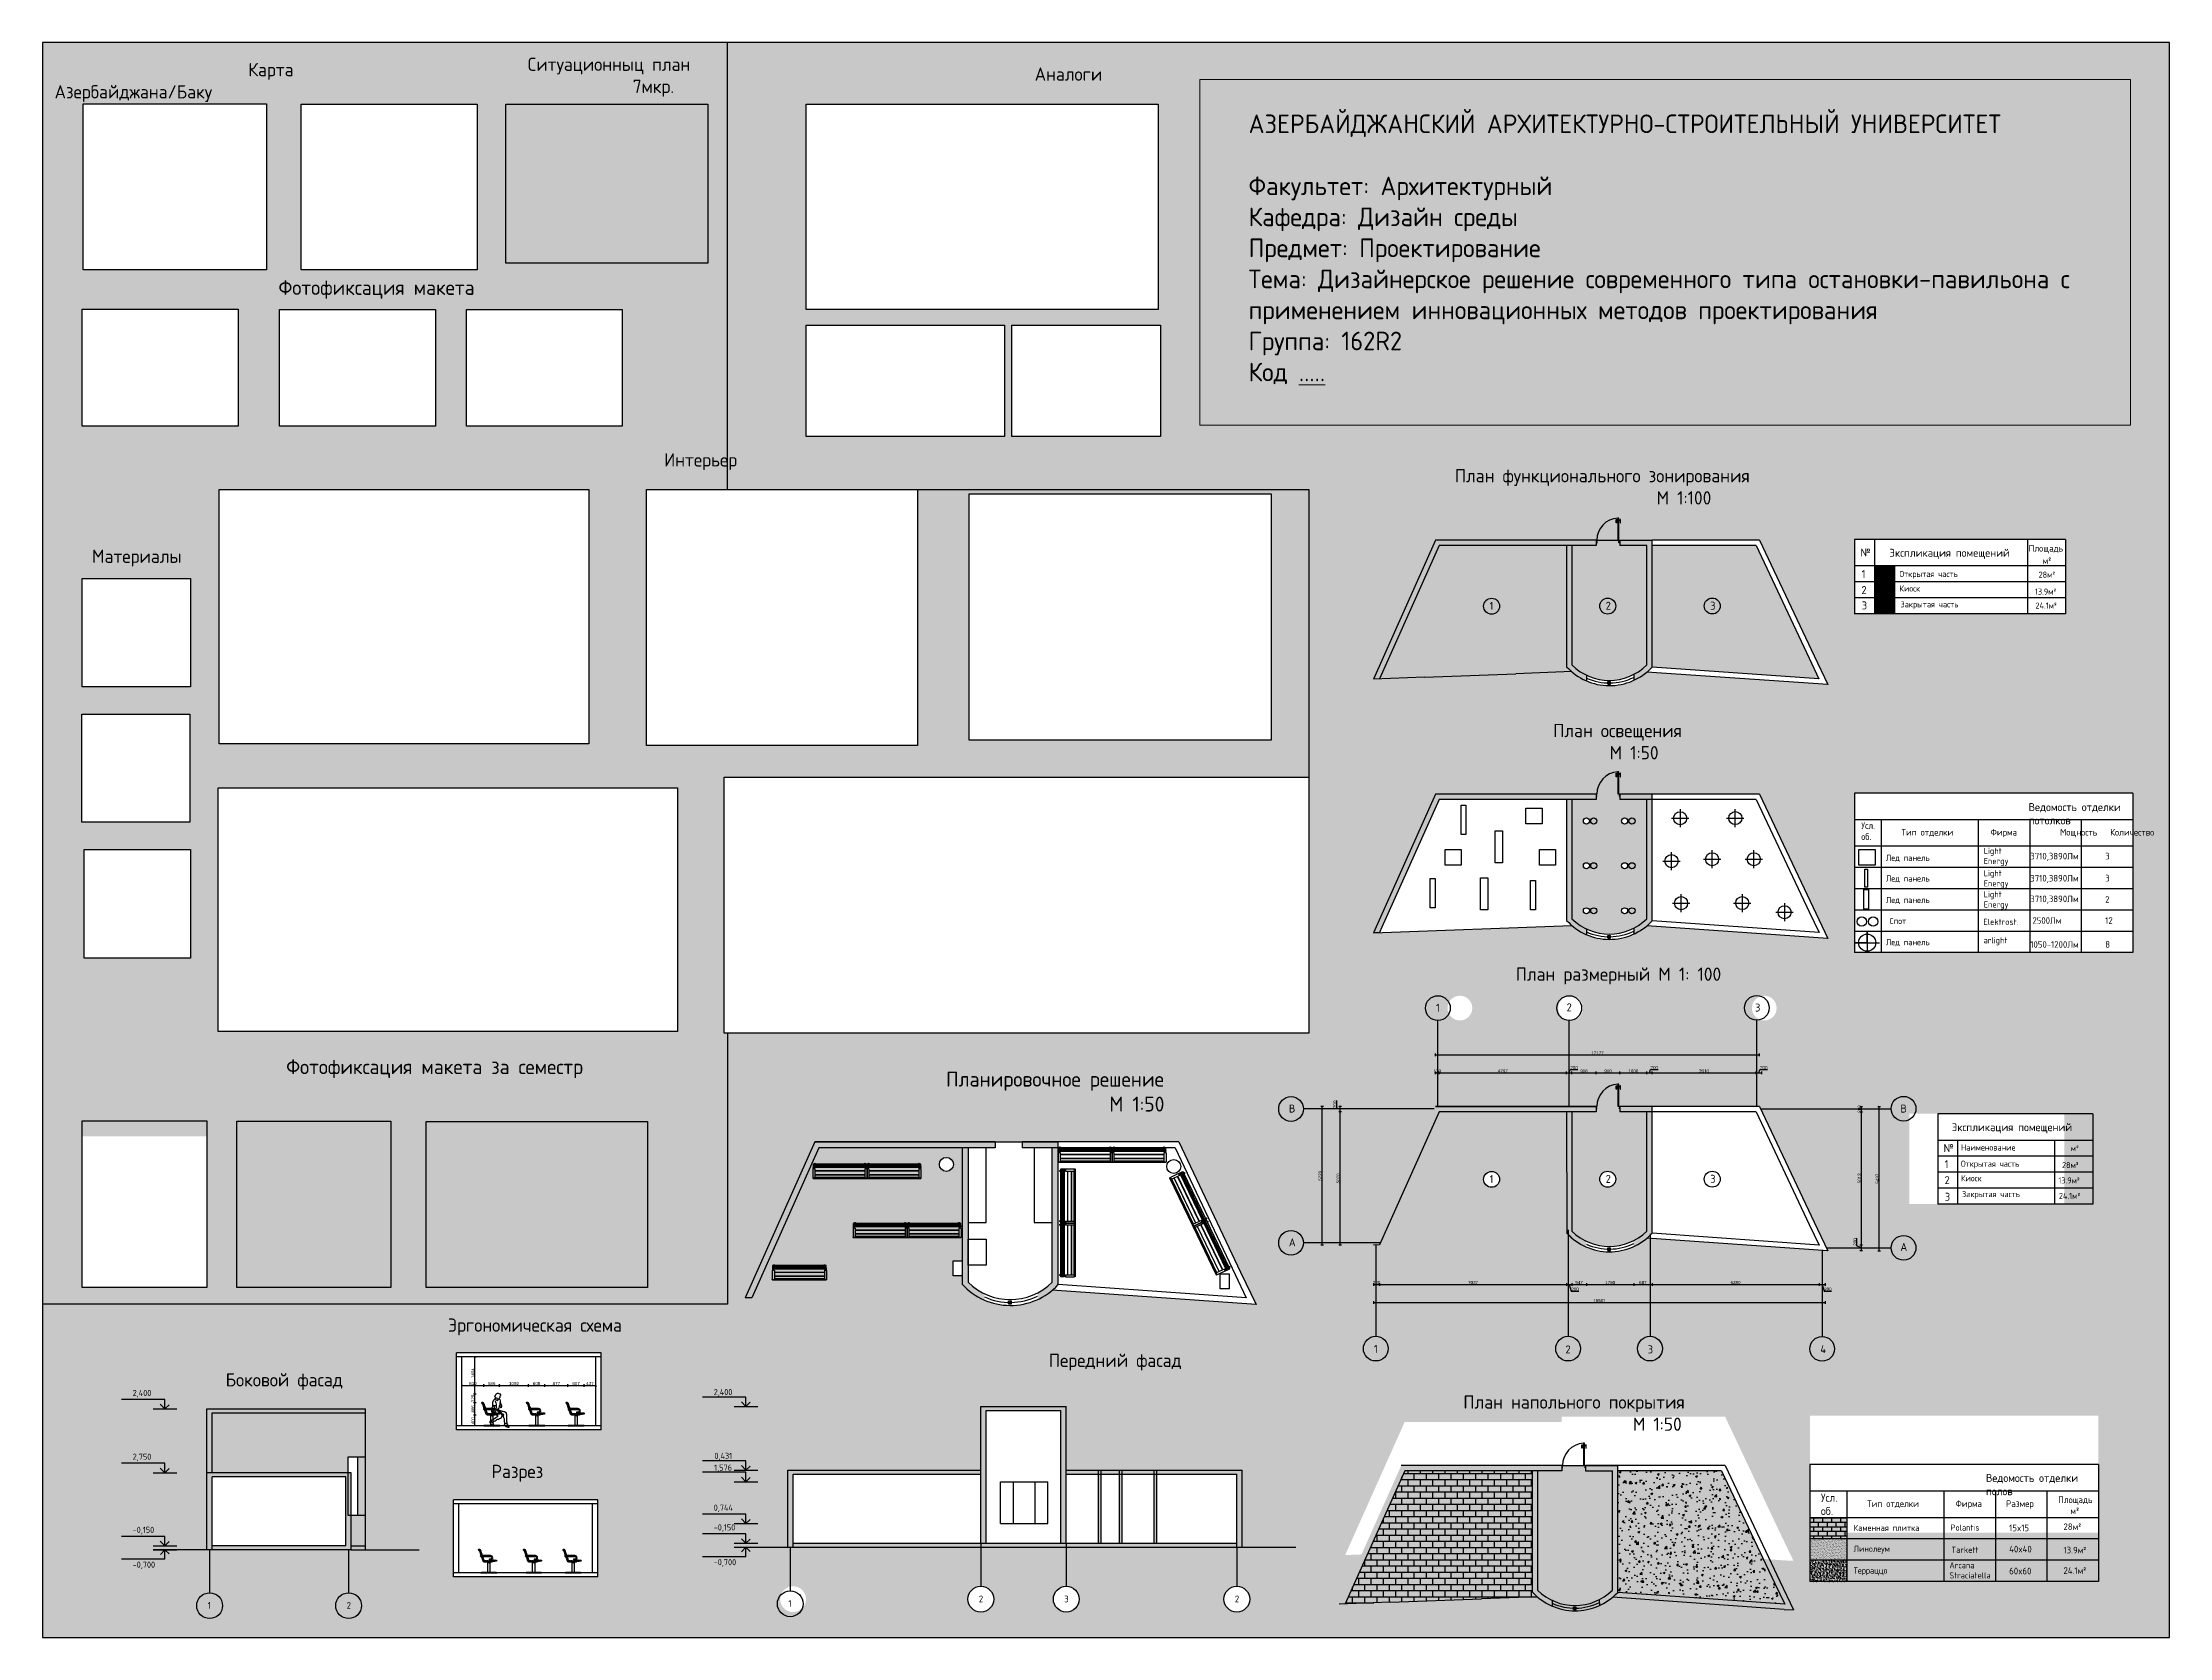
# Model space of a CAD drawing. Header units: millimetres. Extents: x 474215 to 2043163, y -374230 to 1199080.
# Drawn here: x 474215 to 554215, y -366673 to -306673 of the extents above; entities that cross this region are included whole.
import ezdxf

# ---------------------------------------------------------------- set-up
doc = ezdxf.new("R2010")
doc.units = ezdxf.units.MM
doc.header["$MEASUREMENT"] = 0
doc.header["$XCLIPFRAME"] = 2
doc.layers.add('freecads.com', color=7, linetype='Continuous')
doc.styles.add('Annotative', font='arial.ttf')
doc.styles.add('Arial', font='GOST Common.ttf')
doc.styles.get("Standard").update_dxf_attribs({"font": 'arial.ttf'})
doc.styles.add('{18b73a54-fa43-428c-adcb-c1c7bbdf2c84}', font='Simplex.shx')
doc.dimstyles.get("Standard").update_dxf_attribs({"dimtxt": 120, "dimasz": 50, "dimexe": 50, "dimexo": 50, "dimgap": 10, "dimtad": 1, "dimdec": 0, "dimzin": 0, "dimdsep": 46, "dimtxsty": 'Standard', "dimblk": 'ARCHTICK', "dimcen": 0.09, "dimclrd": 7, "dimadec": 0, "dimazin": 0, "dimtfac": 1, "dimtdec": 0, "dimtofl": 0, "dimtmove": 0, "dimatfit": 3, "dimldrblk": 'ARCHTICK', "dimfxl": 50, "dimfxlon": 1, "dimtolj": 1, "dimtzin": 0, "dimarcsym": 0})
picture_1 = doc.add_image_def('image6.png', size_in_pixel=(932, 471))
picture_2 = doc.add_image_def('image7.jpg', size_in_pixel=(1280, 720))
picture_3 = doc.add_image_def('image8.jpeg', size_in_pixel=(735, 429))
picture_4 = doc.add_image_def('image9.jpeg', size_in_pixel=(736, 552))
picture_5 = doc.add_image_def('image10.jpg', size_in_pixel=(960, 960))
picture_6 = doc.add_image_def('image11.jpg', size_in_pixel=(736, 736))
picture_7 = doc.add_image_def('image12.jpg', size_in_pixel=(308, 315))
picture_8 = doc.add_image_def('image13.jpg', size_in_pixel=(1600, 1600))
picture_9 = doc.add_image_def('image14.png', size_in_pixel=(819, 775))
picture_10 = doc.add_image_def('image15.png', size_in_pixel=(999, 530))
picture_11 = doc.add_image_def('image16.png', size_in_pixel=(1341, 587))
picture_12 = doc.add_image_def('image17.png', size_in_pixel=(626, 567))
picture_13 = doc.add_image_def('image18.png', size_in_pixel=(505, 475))
picture_14 = doc.add_image_def('image19.jpg', size_in_pixel=(1280, 960))
picture_15 = doc.add_image_def('image20.jpg', size_in_pixel=(1280, 960))
picture_16 = doc.add_image_def('image21.jpg', size_in_pixel=(1280, 960))
picture_17 = doc.add_image_def('image22.jpg', size_in_pixel=(960, 1280))
picture_18 = doc.add_image_def('image23.jpg', size_in_pixel=(1185, 1280))
picture_19 = doc.add_image_def('image24.jpg', size_in_pixel=(1280, 960))
picture_20 = doc.add_image_def('image25.jpg', size_in_pixel=(1600, 1600))

msp = doc.modelspace()

# ---------------------------------------------------------------- texts
at = {"color": 7}
for s, width, gutter_width, insert, char_height, attachment_point, style in [('{\\fGOST Common|b0|i0|c0|p34;                        \\fGOST Common|b0|i0|c204|p34;Карта Азербайджана/Баку}', 13059.374, 11072.2, (474668.5, -307443.1), 500, 1, 'Annotative'), ('{\\fGOST Common|b0|i0|c204|p34;Ситуационныц план\\fGOST Common|b0|i0|c0|p34;\\P             7\\fGOST Common|b0|i0|c204|p34;мкр\\fGOST Common|b0|i0|c0|p34;.}', 7349.312, 11072.2, (492467.1, -307239.7), 500, 1, 'Annotative'), ('{\\fGOST Common|b0|i0|c0|p34;                         \\fGOST Common|b0|i0|c204|p34;Аналоги}', 12126.68, 11072.2, (503944.8, -307611.2), 500, 1, 'Annotative'), ('{\\fGOST Common|b0|i0|c0|p34;               \\fGOST Common|b0|i0|c204|p34;Фотофиксация макета}', 13446.489, 12277.3, (478040.7, -315613.4), 554.418, 1, 'Annotative'), ('{\\fGOST Common|b0|i0|c0|p34;                         \\fGOST Common|b0|i0|c204|p34;Интерьер}', 12126.68, 11072.2, (490007.4, -322122.7), 500, 1, 'Annotative'), ('{\\fGOST Common|b0|i0|c204|p34;План\\fGOST Common|b0|i0|c0|p34; \\fGOST Common|b0|i0|c204|p34;функционального\\fGOST Common|b0|i0|c0|p34; \\fGOST Common|b0|i0|c204|p34;зонирования\\fGOST Common|b0|i0|c0|p34;\\P                         \\fGOST Common|b0|i0|c204|p34;М 1\\fGOST Common|b0|i0|c0|p34;:100}', 12126.68, 11072.2, (527336, -322719.6), 500, 1, 'Annotative'), ('{\\fGOST Common|b0|i0|c204|p34;Материалы}', 3578.292, 11072.2, (476076.2, -325749.1), 500, 1, 'Annotative'), ('{\\fGOST Common|b0|i0|c204|p34;№}', 300, 11072.2, (542593.4, -325708.1), 300, 1, '{18b73a54-fa43-428c-adcb-c1c7bbdf2c84}'), ('{\\fGOST Common|b0|i0|c0|p34;1}', 300, 11072.2, (542635, -326516), 300, 1, '{18b73a54-fa43-428c-adcb-c1c7bbdf2c84}'), ('{\\fGOST Common|b0|i0|c0|p34;2}', 300, 11072.2, (542629.7, -327118.1), 300, 1, '{18b73a54-fa43-428c-adcb-c1c7bbdf2c84}'), ('28м²', 562.349, 1, (549293.1, -326576.5), 230, 1, 'Arial'), ('{\\fGOST Common|b0|i0|c0|p34;1}', 300, 11072.2, (528642.5, -327716.5), 300, 1, '{18b73a54-fa43-428c-adcb-c1c7bbdf2c84}'), ('{\\fGOST Common|b0|i0|c0|p34;2}', 300, 11072.2, (533008.5, -327710.6), 300, 1, '{18b73a54-fa43-428c-adcb-c1c7bbdf2c84}'), ('{\\fGOST Common|b0|i0|c0|p34;3}', 300, 11072.2, (536941.2, -327708.9), 300, 1, '{18b73a54-fa43-428c-adcb-c1c7bbdf2c84}'), ('{\\fGOST Common|b0|i0|c0|p34;3}', 300, 11072.2, (542640.3, -327699.1), 300, 1, '{18b73a54-fa43-428c-adcb-c1c7bbdf2c84}'), ('13.9м²', 562.349, 1, (549155.4, -327214), 230, 1, 'Arial'), ('24.1м²', 562.349, 1, (549175.4, -327738.8), 230, 1, 'Arial'), ('{\\fGOST Common|b0|i0|c204|p34;План\\fGOST Common|b0|i0|c0|p34; \\fGOST Common|b0|i0|c204|p34;освещения\\fGOST Common|b0|i0|c0|p34;\\P       \\fGOST Common|b0|i0|c204|p34;М 1\\fGOST Common|b0|i0|c0|p34;:5\\fGOST Common|b0|i0|c204|p34;0}', 7631.81, 11072.2, (531034.3, -332306.7), 500, 1, 'Annotative'), ('{\\fGOST Common|b0|i0|c204|p34;Усл\\fGOST Common|b0|i0|c0|p34;.\\P\\fGOST Common|b0|i0|c204|p34;об\\fGOST Common|b0|i0|c0|p34;.}', 300, 11072.2, (542623.2, -336005.6), 250, 1, '{18b73a54-fa43-428c-adcb-c1c7bbdf2c84}'), ('{\\fGOST Common|b0|i0|c204|p34;План\\fGOST Common|b0|i0|c0|p34; \\fGOST Common|b0|i0|c204|p34;размерный М 1\\fGOST Common|b0|i0|c0|p34;:\\fGOST Common|b0|i0|c204|p34; 100}', 7767.676, 11072.2, (529624.6, -341469.8), 500, 1, 'Annotative'), ('{\\fGOST Common|b0|i0|c0|p34;1}', 300, 11072.2, (526631, -342835), 300, 1, '{18b73a54-fa43-428c-adcb-c1c7bbdf2c84}'), ('{\\fGOST Common|b0|i0|c0|p34;2}', 300, 11072.2, (531539.7, -342817.4), 300, 1, '{18b73a54-fa43-428c-adcb-c1c7bbdf2c84}'), ('{\\fGOST Common|b0|i0|c0|p34;3}', 300, 11072.2, (538626.9, -342826.7), 300, 1, '{18b73a54-fa43-428c-adcb-c1c7bbdf2c84}'), ('{\\fGOST Common|b0|i0|c0|p34;               \\fGOST Common|b0|i0|c204|p34;Фотофиксация макета за семестр}', 17059.385, 12277.3, (478331.6, -344927.8), 554.4175, 1, 'Annotative'), ('{\\fGOST Common|b0|i0|c204|p34;             Планировочное решение \\fGOST Common|b0|i0|c0|p34;\\P                               \\fGOST Common|b0|i0|c204|p34;М\\fGOST Common|b0|i0|c0|p34; \\fGOST Common|b0|i0|c204|p34;1:50}', 13639.027, 12453.1, (503759.2, -345389.4), 562.3562, 1, 'Annotative'), ('{\\fGOST Common|b0|i0|c0|p34;B}', 300, 11072.2, (521093, -346926.7), 300, 7, '{18b73a54-fa43-428c-adcb-c1c7bbdf2c84}'), ('{\\fGOST Common|b0|i0|c0|p34;B}', 300, 11072.2, (544094.3, -346926.7), 300, 7, '{18b73a54-fa43-428c-adcb-c1c7bbdf2c84}'), ('{\\fGOST Common|b0|i0|c204|p34;№}', 300, 11072.2, (545719.4, -348111.3), 300, 1, '{18b73a54-fa43-428c-adcb-c1c7bbdf2c84}'), ('{\\fGOST Common|b0|i0|c0|p34;1}', 300, 11072.2, (545761.1, -348717.8), 300, 1, '{18b73a54-fa43-428c-adcb-c1c7bbdf2c84}'), ('28м²', 562.349, 1, (550174.1, -348787), 230, 1, 'Arial'), ('{\\fGOST Common|b0|i0|c0|p34;1}', 300, 11072.2, (528642.5, -349277.7), 300, 1, '{18b73a54-fa43-428c-adcb-c1c7bbdf2c84}'), ('{\\fGOST Common|b0|i0|c0|p34;2}', 300, 11072.2, (533008.5, -349271.8), 300, 1, '{18b73a54-fa43-428c-adcb-c1c7bbdf2c84}'), ('{\\fGOST Common|b0|i0|c0|p34;3}', 300, 11072.2, (536941.2, -349270.2), 300, 1, '{18b73a54-fa43-428c-adcb-c1c7bbdf2c84}'), ('{\\fGOST Common|b0|i0|c0|p34;2}', 300, 11072.2, (545755.8, -349319.9), 300, 1, '{18b73a54-fa43-428c-adcb-c1c7bbdf2c84}'), ('13.9м²', 562.349, 1, (550036.4, -349365.7), 230, 1, 'Arial'), ('{\\fGOST Common|b0|i0|c0|p34;3}', 300, 11072.2, (545766.3, -349943.9), 300, 1, '{18b73a54-fa43-428c-adcb-c1c7bbdf2c84}'), ('24.1м²', 562.349, 1, (550056.4, -349946.1), 230, 1, 'Arial'), ('{\\fGOST Common|b0|i0|c0|p34;A}', 300, 11072.2, (521093, -351961.9), 300, 7, '{18b73a54-fa43-428c-adcb-c1c7bbdf2c84}'), ('{\\fGOST Common|b0|i0|c0|p34;A}', 300, 11072.2, (544094.3, -352131.5), 300, 7, '{18b73a54-fa43-428c-adcb-c1c7bbdf2c84}'), ('{\\fGOST Common|b0|i0|c204|p34;Эргономическая схема}', 7177.414, 11072.2, (489465.2, -354672.5), 500, 1, 'Annotative'), ('{\\fGOST Common|b0|i0|c0|p34;                         \\fGOST Common|b0|i0|c204|p34;Передний фасад}', 12126.68, 11072.2, (504474.8, -355998.6), 500, 1, 'Annotative'), ('{\\fGOST Common|b0|i0|c0|p34;1}', 300, 11072.2, (524293.9, -355969), 300, 7, '{18b73a54-fa43-428c-adcb-c1c7bbdf2c84}'), ('{\\fGOST Common|b0|i0|c0|p34;2}', 300, 11072.2, (531497.5, -355986.7), 300, 7, '{18b73a54-fa43-428c-adcb-c1c7bbdf2c84}'), ('{\\fGOST Common|b0|i0|c0|p34;3}', 300, 11072.2, (534589.7, -355986.7), 300, 7, '{18b73a54-fa43-428c-adcb-c1c7bbdf2c84}'), ('{\\fGOST Common|b0|i0|c0|p34;4}', 300, 11072.2, (541084.3, -355977.4), 300, 7, '{18b73a54-fa43-428c-adcb-c1c7bbdf2c84}'), ('{\\fGOST Common|b0|i0|c204|p34;Боковой фасад}', 4927.505, 11072.2, (481103, -356730.9), 500, 1, 'Annotative'), ('2,400', 562.349, 1, (477604.5, -357360), 230, 1, 'Arial'), ('2,400', 562.349, 1, (499460.2, -357326.4), 230, 1, 'Arial'), ('{\\fGOST Common|b0|i0|c204|p34;План\\fGOST Common|b0|i0|c0|p34; \\fGOST Common|b0|i0|c204|p34;напольного покрытия \\fGOST Common|b0|i0|c0|p34;\\P                     \\fGOST Common|b0|i0|c204|p34;М 1\\fGOST Common|b0|i0|c0|p34;:5\\fGOST Common|b0|i0|c204|p34;0}', 12126.68, 11072.2, (527655.4, -357565.7), 500, 1, 'Annotative'), ('2,750', 562.349, 1, (477604.5, -359759.8), 230, 1, 'Arial'), ('0,431', 562.349, 1, (499486.6, -359726.4), 230, 1, 'Arial'), ('{\\fGOST Common|b0|i0|c204|p34;Разрез}', 4005.271, 11072.2, (491105, -360177.5), 500, 1, 'Annotative'), ('1,576', 562.349, 1, (499478.9, -360166.7), 230, 1, 'Arial'), ('{\\fGOST Common|b0|i0|c204|p34;Усл\\fGOST Common|b0|i0|c0|p34;.\\P\\fGOST Common|b0|i0|c204|p34;об\\fGOST Common|b0|i0|c0|p34;.}', 300, 11072.2, (541105.2, -361264.6), 300, 1, '{18b73a54-fa43-428c-adcb-c1c7bbdf2c84}'), ('0,744', 562.349, 1, (499460.2, -361673.4), 230, 1, 'Arial'), ('-0,150', 562.349, 1, (477604.5, -362509.8), 230, 1, 'Arial'), ('-0,150', 562.349, 1, (499460.2, -362416.9), 230, 1, 'Arial'), ('-0,700', 562.349, 1, (477604.5, -363818.4), 230, 1, 'Arial'), ('-0,700', 562.349, 1, (499460.2, -363725.5), 230, 1, 'Arial')]:
    msp.add_mtext_dynamic_manual_height_columns(s, width=width, gutter_width=gutter_width, heights=[0], dxfattribs=dict(at, insert=insert, char_height=char_height, attachment_point=attachment_point, style=style))
at = {"color": 18, "lineweight": 0, "true_color": 0x000000, "insert": (519577.6, -309381.4), "char_height": 700, "attachment_point": 1, "style": 'Arial'}
msp.add_mtext_dynamic_manual_height_columns('{\\C7;АЗЕРБАЙДЖАНСКИЙ АРХИТЕКТУРНО-СТРОИТЕЛЬНЫЙ УНИВЕРСИТЕТ\\P\\PФакультет: Архитектурный\\PКафедра: Дизайн среды\\PПредмет: Проектирование\\PТема: Дизайнерское решение современного типа остановки-павильона с применением инновационных методов проектирования\\PГруппа: 162R2\\PКод \\L.....}', width=32839.614, gutter_width=1, heights=[0], dxfattribs=at)
note = msp.add_mtext_dynamic_manual_height_columns(' ', width=1261.862, gutter_width=0, heights=[0.2, 0], dxfattribs=dict(insert=(547659.2, -325574.2), char_height=250, attachment_point=1, style='Arial'))
for column, words in zip(note.columns.linked_columns, ['Площадь     ']):
    column.text = words
at = {"attachment_point": 1, "style": 'Arial'}
for s, width, gutter_width, heights, insert, char_height in [('Экспликация помещений', 4651.435, 1, [0.2], (543684.8, -325719.5), 300), ('м²', 294.353, 1, [0.2], (549443.2, -326042.6), 250), ('Открытая часть', 4651.435, 1, [0.2], (544059.3, -326550.4), 230), ('Киоск', 4651.435, 1, [0.2], (544059.3, -327096.2), 230), (' Закрытая часть', 4651.435, 1, [0.2], (543956.8, -327691.5), 230), ('Тип отделки', 2116.661, 1, [0.2], (544138, -336256.5), 250), ('Фирма', 1242.504, 1, [0.2], (547489.1, -336256.5), 250), ('Лед панель ', 3407.932, 9605.8, [0], (543548.5, -337229.9), 230), ('Light Energy', 802.959, 9605.8, [0], (547229.6, -336966.2), 230), ('3710,3890Лм', 338.102, 1, [0.2], (548981, -337156.6), 250), ('3', 338.102, 1, [0.2], (551798.1, -337156.6), 250), ('Лед панель ', 3407.932, 9605.8, [0], (543548.5, -338005.5), 230), ('Light Energy', 802.959, 9605.8, [0], (547229.6, -337806.8), 230), ('3710,3890Лм', 338.102, 1, [0.2], (548981, -337985.8), 250), ('3', 338.102, 1, [0.2], (551798.1, -337983.9), 250), ('Лед панель ', 3407.932, 9605.8, [0], (543548.5, -338815.7), 230), ('Light Energy', 802.959, 9605.8, [0], (547229.6, -338600.4), 230), ('3710,3890Лм', 338.102, 1, [0.2], (548981, -338762.3), 250), ('2', 338.102, 1, [0.2], (551798.1, -338783.1), 250), (' Спот ', 3407.932, 9605.8, [0], (543548.5, -339605.1), 230), ('Elektrost.', 802.959, 9605.8, [0], (547219.9, -339637.8), 230), ('2500Лм', 338.102, 1, [0.2], (549060.4, -339576.3), 250), ('12', 338.102, 1, [0.2], (551798.1, -339578.1), 250), ('Лед панель', 3407.932, 9605.8, [0], (543548.5, -340401.5), 230), ('arlight', 802.959, 9605.8, [0], (547225.7, -340331), 230), ('1050-1200Лм', 338.102, 1, [0.2], (548981, -340478.8), 250), ('8', 338.102, 1, [0.2], (551798.1, -340476.2), 250), ('Экспликация помещений', 4651.435, 1, [0.2], (546030.2, -347327.3), 300), ('Открытая часть', 4651.435, 1, [0.2], (546372.3, -348737.8), 230), ('Наименование', 4651.435, 1, [0.2], (546372.3, -348125), 230), ('м²', 294.353, 1, [0.2], (550503.1, -348165.4), 209), ('Киоск', 4651.435, 1, [0.2], (546372.3, -349283.6), 230), (' Закрытая часть', 4651.435, 1, [0.2], (546269.9, -349879), 230), ('Тип отделки', 2116.661, 1, [0.2], (542845.8, -361515.5), 250), ('Фирма', 1242.504, 1, [0.2], (546171.6, -361515.5), 250), ('Размер', 953.632, 1, [0.2], (548070.5, -361515.5), 250), ('Площадь  ', 953.632, 1, [0.2], (550030, -361368.6), 250), ('28м²', 338.102, 1, [0.2], (550229.3, -362384.2), 250), ('м²', 294.353, 1, [0.2], (550491.4, -361785), 250), ('Каменная плитка', 3407.932, 9605.8, [0], (542334.8, -362434.7), 230), ('Polantis', 1671.502, 9605.8, [0], (545979.3, -362425.3), 230), ('15x15', 901.956, 1, [0.2], (548187.5, -362427.7), 250), ('Линолеум', 3407.932, 9605.8, [0], (542334.8, -363222.3), 230), ('Arcana Straciatella ', 802.959, 9605.8, [0], (545937.6, -363841.4), 230), ('Tarkett', 802.959, 9605.8, [0], (546015.1, -363261.9), 230), ('40x40', 901.956, 1, [0.2], (548187.5, -363225.2), 250), ('13.9м²', 338.102, 1, [0.2], (550229.3, -363262.9), 250), ('Терраццо ', 3407.932, 9605.8, [0], (542334.8, -364039.6), 230), ('{\\fGOST Common|b0|i0|c238|p34;60}x60', 901.956, 1, [0.2], (548187.5, -364049.5), 250), ('24.1м²', 338.102, 1, [0.2], (550229.3, -364031.7), 250), ('1', 338.102, 1, [0.2], (480426.4, -365341.3), 250), ('2', 338.102, 1, [0.2], (485653.9, -365341.3), 250), ('1', 338.102, 1, [0.2], (502265.1, -365270.2), 250), ('2', 338.102, 1, [0.2], (509432.3, -365098.5), 250), ('3', 338.102, 1, [0.2], (512646.4, -365098.5), 250), ('2', 338.102, 1, [0.2], (519063, -365098.5), 250)]:
    msp.add_mtext_dynamic_manual_height_columns(s, width=width, gutter_width=gutter_width, heights=heights, dxfattribs=dict(at, insert=insert, char_height=char_height))
note = msp.add_mtext_dynamic_manual_height_columns('Ведомость отделки ', width=3785.334, gutter_width=0, heights=[0.2, 0], dxfattribs=dict(insert=(545132.9, -335285.4), char_height=300, attachment_point=1, style='Arial'))
for column, words in zip(note.columns.linked_columns, ['потолков']):
    column.text = words
note = msp.add_mtext_dynamic_manual_height_columns('Мощность\\P', width=953.632, gutter_width=0, heights=[0.2, 0], dxfattribs=dict(insert=(549148.7, -336256.5), char_height=250, attachment_point=1, style='Arial'))
note = msp.add_mtext_dynamic_manual_height_columns('Количество\\P', width=953.632, gutter_width=1, heights=[0.2, 0], dxfattribs=dict(insert=(551029.9, -336256.5), char_height=250, attachment_point=1, style='Arial'))
note = msp.add_mtext_dynamic_manual_height_columns('Ведомость отделки ', width=3785.334, gutter_width=0, heights=[0.2, 0], dxfattribs=dict(insert=(543528, -360523.4), char_height=300, attachment_point=1, style='Arial'))
for column, words in zip(note.columns.linked_columns, ['полов ']):
    column.text = words

# ---------------------------------------------------------------- blocks, each defined once
blk = doc.blocks.new('_ArchTick')
at = {"color": 0, "linetype": 'ByBlock', "const_width": 0.15}
blk.add_lwpolyline([(-0.5, -0.5), (0.5, 0.5)], dxfattribs=at)
blk = doc.blocks.new('*D137')
at = {"color": 0, "lineweight": -2, "transparency": 16777216}
for p, q in [((526614, -344806), (526614, -344706)), ((538791, -344806), (538791, -344706))]:
    blk.add_line(p, q, dxfattribs=at)
at = {"color": 7, "lineweight": -2, "transparency": 16777216}
blk.add_line((526614, -344756), (538791, -344756), dxfattribs=at)
at = {"layer": 'Defpoints', "color": 0, "transparency": 16777216}
for p in [(538791, -344756), (526614, -346696), (538791, -346696)]:
    blk.add_point(p, dxfattribs=at)
at = {"color": 7, "lineweight": -2, "transparency": 16777216, "xscale": 50, "yscale": 50, "zscale": 50, "rotation": 180}
blk.add_blockref('_ArchTick', (526614, -344756), dxfattribs=at)
at = {"color": 7, "lineweight": -2, "transparency": 16777216, "xscale": 50, "yscale": 50, "zscale": 50}
blk.add_blockref('_ArchTick', (538791, -344756), dxfattribs=at)
at = {"color": 0, "transparency": 16777216, "insert": (532702, -344686), "char_height": 120, "attachment_point": 5}
blk.add_mtext('\\A1;12177', dxfattribs=at)
blk = doc.blocks.new('*D138')
at = {"color": 0, "lineweight": -2, "transparency": 16777216}
for p, q in [((523070, -346896), (522970, -346896)), ((523070, -351915), (522970, -351915))]:
    blk.add_line(p, q, dxfattribs=at)
at = {"color": 7, "lineweight": -2, "transparency": 16777216}
blk.add_line((523020, -351915), (523020, -346896), dxfattribs=at)
at = {"layer": 'Defpoints', "color": 0, "transparency": 16777216}
for p in [(523020, -346896), (526743, -346896), (524280, -351915)]:
    blk.add_point(p, dxfattribs=at)
at = {"color": 7, "lineweight": -2, "transparency": 16777216, "xscale": 50, "yscale": 50, "zscale": 50}
for p, rotation in [((523020, -346896), 90), ((523020, -351915), 270)]:
    blk.add_blockref('_ArchTick', p, dxfattribs=dict(at, rotation=rotation))
at = {"color": 0, "transparency": 16777216, "insert": (522949, -349406), "char_height": 120, "attachment_point": 5, "rotation": 90}
blk.add_mtext('\\A1;5020', dxfattribs=at)
blk = doc.blocks.new('*D139')
at = {"color": 7, "lineweight": -2, "transparency": 16777216}
for p, q in [((522894, -346758), (522894, -346471)), ((523020, -346796), (522894, -346758)), ((523020, -346896), (523020, -346696))]:
    blk.add_line(p, q, dxfattribs=at)
at = {"color": 0, "lineweight": -2, "transparency": 16777216}
for p, q in [((523070, -346696), (522970, -346696)), ((523070, -346896), (522970, -346896))]:
    blk.add_line(p, q, dxfattribs=at)
at = {"layer": 'Defpoints', "color": 0, "transparency": 16777216}
for p in [(523020, -346696), (526614, -346696), (526743, -346896)]:
    blk.add_point(p, dxfattribs=at)
at = {"color": 7, "lineweight": -2, "transparency": 16777216, "xscale": 50, "yscale": 50, "zscale": 50}
for p, rotation in [((523020, -346696), 90), ((523020, -346896), 270)]:
    blk.add_blockref('_ArchTick', p, dxfattribs=dict(at, rotation=rotation))
at = {"color": 0, "transparency": 16777216, "insert": (522823, -346615), "char_height": 120, "attachment_point": 5, "rotation": 90}
blk.add_mtext('\\A1;200', dxfattribs=at)
blk = doc.blocks.new('*D140')
at = {"color": 0, "lineweight": -2, "transparency": 16777216}
for p, q in [((522390, -346696), (522290, -346696)), ((522390, -351915), (522290, -351915))]:
    blk.add_line(p, q, dxfattribs=at)
at = {"color": 7, "lineweight": -2, "transparency": 16777216}
blk.add_line((522340, -351915), (522340, -346696), dxfattribs=at)
at = {"layer": 'Defpoints', "color": 0, "transparency": 16777216}
for p in [(522340, -346696), (526614, -346696), (524280, -351915)]:
    blk.add_point(p, dxfattribs=at)
at = {"color": 7, "lineweight": -2, "transparency": 16777216, "xscale": 50, "yscale": 50, "zscale": 50}
for p, rotation in [((522340, -346696), 90), ((522340, -351915), 270)]:
    blk.add_blockref('_ArchTick', p, dxfattribs=dict(at, rotation=rotation))
at = {"color": 0, "transparency": 16777216, "insert": (522269, -349306), "char_height": 120, "attachment_point": 5, "rotation": 90}
blk.add_mtext('\\A1;5220', dxfattribs=at)
blk = doc.blocks.new('*D141')
at = {"color": 0, "lineweight": -2, "transparency": 16777216}
for p, q in [((542572, -346696), (542672, -346696)), ((542572, -346896), (542672, -346896))]:
    blk.add_line(p, q, dxfattribs=at)
at = {"color": 7, "lineweight": -2, "transparency": 16777216}
blk.add_line((542622, -346696), (542622, -346896), dxfattribs=at)
at = {"layer": 'Defpoints', "color": 0, "transparency": 16777216}
for p in [(538664, -346896), (538791, -346696), (542622, -346896)]:
    blk.add_point(p, dxfattribs=at)
at = {"color": 7, "lineweight": -2, "transparency": 16777216, "xscale": 50, "yscale": 50, "zscale": 50}
for p, rotation in [((542622, -346696), 90), ((542622, -346896), 270)]:
    blk.add_blockref('_ArchTick', p, dxfattribs=dict(at, rotation=rotation))
at = {"color": 0, "transparency": 16777216, "insert": (542551, -346796), "char_height": 120, "attachment_point": 5, "rotation": 90}
blk.add_mtext('\\A1;200', dxfattribs=at)
blk = doc.blocks.new('*D142')
at = {"color": 0, "lineweight": -2, "transparency": 16777216}
for p, q in [((542572, -346896), (542672, -346896)), ((542572, -351909), (542672, -351909))]:
    blk.add_line(p, q, dxfattribs=at)
at = {"color": 7, "lineweight": -2, "transparency": 16777216}
blk.add_line((542622, -346896), (542622, -351909), dxfattribs=at)
at = {"layer": 'Defpoints', "color": 0, "transparency": 16777216}
for p in [(538664, -346896), (541034, -351909), (542622, -351909)]:
    blk.add_point(p, dxfattribs=at)
at = {"color": 7, "lineweight": -2, "transparency": 16777216, "xscale": 50, "yscale": 50, "zscale": 50}
for p, rotation in [((542622, -346896), 90), ((542622, -351909), 270)]:
    blk.add_blockref('_ArchTick', p, dxfattribs=dict(at, rotation=rotation))
at = {"color": 0, "transparency": 16777216, "insert": (542551, -349403), "char_height": 120, "attachment_point": 5, "rotation": 90}
blk.add_mtext('\\A1;5013', dxfattribs=at)
blk = doc.blocks.new('*D143')
at = {"color": 7, "lineweight": -2, "transparency": 16777216}
for p, q in [((542460, -351938), (542460, -351652)), ((542622, -352013), (542460, -351938)), ((542622, -351909), (542622, -352117))]:
    blk.add_line(p, q, dxfattribs=at)
at = {"color": 0, "lineweight": -2, "transparency": 16777216}
for p, q in [((542572, -351909), (542672, -351909)), ((542572, -352117), (542672, -352117))]:
    blk.add_line(p, q, dxfattribs=at)
at = {"layer": 'Defpoints', "color": 0, "transparency": 16777216}
for p in [(541034, -351909), (541132, -352117), (542622, -352117)]:
    blk.add_point(p, dxfattribs=at)
at = {"color": 7, "lineweight": -2, "transparency": 16777216, "xscale": 50, "yscale": 50, "zscale": 50}
for p, rotation in [((542622, -351909), 90), ((542622, -352117), 270)]:
    blk.add_blockref('_ArchTick', p, dxfattribs=dict(at, rotation=rotation))
at = {"color": 0, "transparency": 16777216, "insert": (542389, -351795), "char_height": 120, "attachment_point": 5, "rotation": 90}
blk.add_mtext('\\A1;200', dxfattribs=at)
blk = doc.blocks.new('*D144')
at = {"color": 0, "lineweight": -2, "transparency": 16777216}
for p, q in [((543252, -346696), (543352, -346696)), ((543252, -352133), (543352, -352133))]:
    blk.add_line(p, q, dxfattribs=at)
at = {"color": 7, "lineweight": -2, "transparency": 16777216}
blk.add_line((543302, -352133), (543302, -346696), dxfattribs=at)
at = {"layer": 'Defpoints', "color": 0, "transparency": 16777216}
for p in [(538791, -346696), (543302, -346696), (541362, -352133)]:
    blk.add_point(p, dxfattribs=at)
at = {"color": 7, "lineweight": -2, "transparency": 16777216, "xscale": 50, "yscale": 50, "zscale": 50}
for p, rotation in [((543302, -346696), 90), ((543302, -352133), 270)]:
    blk.add_blockref('_ArchTick', p, dxfattribs=dict(at, rotation=rotation))
at = {"color": 0, "transparency": 16777216, "insert": (543231, -349414), "char_height": 120, "attachment_point": 5, "rotation": 90}
blk.add_mtext('\\A1;5437', dxfattribs=at)
blk = doc.blocks.new('*D145')
at = {"color": 0, "lineweight": -2, "transparency": 16777216}
for p, q in [((526614, -345486), (526614, -345386)), ((526743, -345486), (526743, -345386))]:
    blk.add_line(p, q, dxfattribs=at)
at = {"color": 7, "lineweight": -2, "transparency": 16777216}
blk.add_line((526614, -345436), (526743, -345436), dxfattribs=at)
at = {"layer": 'Defpoints', "color": 0, "transparency": 16777216}
for p in [(526743, -345436), (526614, -346696), (526743, -346896)]:
    blk.add_point(p, dxfattribs=at)
at = {"color": 7, "lineweight": -2, "transparency": 16777216, "xscale": 50, "yscale": 50, "zscale": 50, "rotation": 180}
blk.add_blockref('_ArchTick', (526614, -345436), dxfattribs=at)
at = {"color": 7, "lineweight": -2, "transparency": 16777216, "xscale": 50, "yscale": 50, "zscale": 50}
blk.add_blockref('_ArchTick', (526743, -345436), dxfattribs=at)
at = {"color": 0, "transparency": 16777216, "insert": (526678, -345364), "char_height": 120, "attachment_point": 5}
blk.add_mtext('\\A1;130', dxfattribs=at)
blk = doc.blocks.new('*D146')
at = {"color": 0, "lineweight": -2, "transparency": 16777216}
for p, q in [((526743, -345486), (526743, -345386)), ((531540, -345486), (531540, -345386))]:
    blk.add_line(p, q, dxfattribs=at)
at = {"color": 7, "lineweight": -2, "transparency": 16777216}
blk.add_line((526743, -345436), (531540, -345436), dxfattribs=at)
at = {"layer": 'Defpoints', "color": 0, "transparency": 16777216}
for p in [(531540, -345436), (526743, -346896), (531540, -346896)]:
    blk.add_point(p, dxfattribs=at)
at = {"color": 7, "lineweight": -2, "transparency": 16777216, "xscale": 50, "yscale": 50, "zscale": 50, "rotation": 180}
blk.add_blockref('_ArchTick', (526743, -345436), dxfattribs=at)
at = {"color": 7, "lineweight": -2, "transparency": 16777216, "xscale": 50, "yscale": 50, "zscale": 50}
blk.add_blockref('_ArchTick', (531540, -345436), dxfattribs=at)
at = {"color": 0, "transparency": 16777216, "insert": (529142, -345365), "char_height": 120, "attachment_point": 5}
blk.add_mtext('\\A1;4797', dxfattribs=at)
blk = doc.blocks.new('*D147')
at = {"color": 0, "lineweight": -2, "transparency": 16777216}
for p, q in [((531540, -345486), (531540, -345386)), ((531740, -345486), (531740, -345386))]:
    blk.add_line(p, q, dxfattribs=at)
at = {"color": 7, "lineweight": -2, "transparency": 16777216}
for p, q in [((531540, -345436), (531740, -345436)), ((531640, -345436), (531678, -345310)), ((531678, -345310), (531965, -345310))]:
    blk.add_line(p, q, dxfattribs=at)
at = {"layer": 'Defpoints', "color": 0, "transparency": 16777216}
for p in [(531740, -345436), (531540, -346896), (531740, -346896)]:
    blk.add_point(p, dxfattribs=at)
at = {"color": 7, "lineweight": -2, "transparency": 16777216, "xscale": 50, "yscale": 50, "zscale": 50, "rotation": 180}
blk.add_blockref('_ArchTick', (531540, -345436), dxfattribs=at)
at = {"color": 7, "lineweight": -2, "transparency": 16777216, "xscale": 50, "yscale": 50, "zscale": 50}
blk.add_blockref('_ArchTick', (531740, -345436), dxfattribs=at)
at = {"color": 0, "transparency": 16777216, "insert": (531821, -345238), "char_height": 120, "attachment_point": 5}
blk.add_mtext('\\A1;200', dxfattribs=at)
blk = doc.blocks.new('*D148')
at = {"color": 0, "lineweight": -2, "transparency": 16777216}
for p, q in [((531740, -345486), (531740, -345386)), ((532647, -345486), (532647, -345386))]:
    blk.add_line(p, q, dxfattribs=at)
at = {"color": 7, "lineweight": -2, "transparency": 16777216}
blk.add_line((531740, -345436), (532647, -345436), dxfattribs=at)
at = {"layer": 'Defpoints', "color": 0, "transparency": 16777216}
for p in [(532647, -345436), (531740, -346896), (532647, -346896)]:
    blk.add_point(p, dxfattribs=at)
at = {"color": 7, "lineweight": -2, "transparency": 16777216, "xscale": 50, "yscale": 50, "zscale": 50, "rotation": 180}
blk.add_blockref('_ArchTick', (531740, -345436), dxfattribs=at)
at = {"color": 7, "lineweight": -2, "transparency": 16777216, "xscale": 50, "yscale": 50, "zscale": 50}
blk.add_blockref('_ArchTick', (532647, -345436), dxfattribs=at)
at = {"color": 0, "transparency": 16777216, "insert": (532194, -345365), "char_height": 120, "attachment_point": 5}
blk.add_mtext('\\A1;908', dxfattribs=at)
blk = doc.blocks.new('*D149')
at = {"color": 0, "lineweight": -2, "transparency": 16777216}
for p, q in [((532647, -345486), (532647, -345386)), ((533547, -345486), (533547, -345386))]:
    blk.add_line(p, q, dxfattribs=at)
at = {"color": 7, "lineweight": -2, "transparency": 16777216}
blk.add_line((532647, -345436), (533547, -345436), dxfattribs=at)
at = {"layer": 'Defpoints', "color": 0, "transparency": 16777216}
for p in [(533547, -345436), (532647, -346896), (533547, -346896)]:
    blk.add_point(p, dxfattribs=at)
at = {"color": 7, "lineweight": -2, "transparency": 16777216, "xscale": 50, "yscale": 50, "zscale": 50, "rotation": 180}
blk.add_blockref('_ArchTick', (532647, -345436), dxfattribs=at)
at = {"color": 7, "lineweight": -2, "transparency": 16777216, "xscale": 50, "yscale": 50, "zscale": 50}
blk.add_blockref('_ArchTick', (533547, -345436), dxfattribs=at)
at = {"color": 0, "transparency": 16777216, "insert": (533097, -345365), "char_height": 120, "attachment_point": 5}
blk.add_mtext('\\A1;900', dxfattribs=at)
blk = doc.blocks.new('*D150')
at = {"color": 0, "lineweight": -2, "transparency": 16777216}
for p, q in [((533547, -345486), (533547, -345386)), ((534553, -345486), (534553, -345386))]:
    blk.add_line(p, q, dxfattribs=at)
at = {"color": 7, "lineweight": -2, "transparency": 16777216}
blk.add_line((533547, -345436), (534553, -345436), dxfattribs=at)
at = {"layer": 'Defpoints', "color": 0, "transparency": 16777216}
for p in [(534553, -345436), (533547, -346896), (534553, -346896)]:
    blk.add_point(p, dxfattribs=at)
at = {"color": 7, "lineweight": -2, "transparency": 16777216, "xscale": 50, "yscale": 50, "zscale": 50, "rotation": 180}
blk.add_blockref('_ArchTick', (533547, -345436), dxfattribs=at)
at = {"color": 7, "lineweight": -2, "transparency": 16777216, "xscale": 50, "yscale": 50, "zscale": 50}
blk.add_blockref('_ArchTick', (534553, -345436), dxfattribs=at)
at = {"color": 0, "transparency": 16777216, "insert": (534050, -345365), "char_height": 120, "attachment_point": 5}
blk.add_mtext('\\A1;1006', dxfattribs=at)
blk = doc.blocks.new('*D151')
at = {"color": 0, "lineweight": -2, "transparency": 16777216}
for p, q in [((534553, -345486), (534553, -345386)), ((534754, -345486), (534754, -345386))]:
    blk.add_line(p, q, dxfattribs=at)
at = {"color": 7, "lineweight": -2, "transparency": 16777216}
for p, q in [((534553, -345436), (534754, -345436)), ((534653, -345436), (534691, -345310)), ((534691, -345310), (534978, -345310))]:
    blk.add_line(p, q, dxfattribs=at)
at = {"layer": 'Defpoints', "color": 0, "transparency": 16777216}
for p in [(534754, -345436), (534553, -346896), (534754, -346896)]:
    blk.add_point(p, dxfattribs=at)
at = {"color": 7, "lineweight": -2, "transparency": 16777216, "xscale": 50, "yscale": 50, "zscale": 50, "rotation": 180}
blk.add_blockref('_ArchTick', (534553, -345436), dxfattribs=at)
at = {"color": 7, "lineweight": -2, "transparency": 16777216, "xscale": 50, "yscale": 50, "zscale": 50}
blk.add_blockref('_ArchTick', (534754, -345436), dxfattribs=at)
at = {"color": 0, "transparency": 16777216, "insert": (534835, -345238), "char_height": 120, "attachment_point": 5}
blk.add_mtext('\\A1;200', dxfattribs=at)
blk = doc.blocks.new('*D152')
at = {"color": 0, "lineweight": -2, "transparency": 16777216}
for p, q in [((534754, -345486), (534754, -345386)), ((538664, -345486), (538664, -345386))]:
    blk.add_line(p, q, dxfattribs=at)
at = {"color": 7, "lineweight": -2, "transparency": 16777216}
blk.add_line((534754, -345436), (538664, -345436), dxfattribs=at)
at = {"layer": 'Defpoints', "color": 0, "transparency": 16777216}
for p in [(538664, -345436), (534754, -346896), (538664, -346896)]:
    blk.add_point(p, dxfattribs=at)
at = {"color": 7, "lineweight": -2, "transparency": 16777216, "xscale": 50, "yscale": 50, "zscale": 50, "rotation": 180}
blk.add_blockref('_ArchTick', (534754, -345436), dxfattribs=at)
at = {"color": 7, "lineweight": -2, "transparency": 16777216, "xscale": 50, "yscale": 50, "zscale": 50}
blk.add_blockref('_ArchTick', (538664, -345436), dxfattribs=at)
at = {"color": 0, "transparency": 16777216, "insert": (536709, -345364), "char_height": 120, "attachment_point": 5}
blk.add_mtext('\\A1;3910', dxfattribs=at)
blk = doc.blocks.new('*D153')
at = {"color": 0, "lineweight": -2, "transparency": 16777216}
for p, q in [((538664, -345486), (538664, -345386)), ((538885, -345486), (538885, -345386))]:
    blk.add_line(p, q, dxfattribs=at)
at = {"color": 7, "lineweight": -2, "transparency": 16777216}
for p, q in [((538664, -345436), (538885, -345436)), ((538775, -345436), (538813, -345310)), ((538813, -345310), (539099, -345310))]:
    blk.add_line(p, q, dxfattribs=at)
at = {"layer": 'Defpoints', "color": 0, "transparency": 16777216}
for p in [(538885, -345436), (538664, -346896), (538885, -346896)]:
    blk.add_point(p, dxfattribs=at)
at = {"color": 7, "lineweight": -2, "transparency": 16777216, "xscale": 50, "yscale": 50, "zscale": 50, "rotation": 180}
blk.add_blockref('_ArchTick', (538664, -345436), dxfattribs=at)
at = {"color": 7, "lineweight": -2, "transparency": 16777216, "xscale": 50, "yscale": 50, "zscale": 50}
blk.add_blockref('_ArchTick', (538885, -345436), dxfattribs=at)
at = {"color": 0, "transparency": 16777216, "insert": (538956, -345238), "char_height": 120, "attachment_point": 5}
blk.add_mtext('\\A1;200', dxfattribs=at)
blk = doc.blocks.new('*D154')
at = {"color": 0, "lineweight": -2, "transparency": 16777216}
for p, q in [((524280, -353343), (524280, -353443)), ((524503, -353343), (524503, -353443))]:
    blk.add_line(p, q, dxfattribs=at)
at = {"color": 7, "lineweight": -2, "transparency": 16777216}
blk.add_line((524280, -353393), (524503, -353393), dxfattribs=at)
at = {"layer": 'Defpoints', "color": 0, "transparency": 16777216}
for p in [(524280, -351915), (524503, -351907), (524503, -353393)]:
    blk.add_point(p, dxfattribs=at)
at = {"color": 7, "lineweight": -2, "transparency": 16777216, "xscale": 50, "yscale": 50, "zscale": 50, "rotation": 180}
blk.add_blockref('_ArchTick', (524280, -353393), dxfattribs=at)
at = {"color": 7, "lineweight": -2, "transparency": 16777216, "xscale": 50, "yscale": 50, "zscale": 50}
blk.add_blockref('_ArchTick', (524503, -353393), dxfattribs=at)
at = {"color": 0, "transparency": 16777216, "insert": (524392, -353321), "char_height": 120, "attachment_point": 5}
blk.add_mtext('\\A1;200', dxfattribs=at)
blk = doc.blocks.new('*D155')
at = {"color": 0, "lineweight": -2, "transparency": 16777216}
for p, q in [((524503, -353343), (524503, -353443)), ((531540, -353343), (531540, -353443))]:
    blk.add_line(p, q, dxfattribs=at)
at = {"color": 7, "lineweight": -2, "transparency": 16777216}
blk.add_line((524503, -353393), (531540, -353393), dxfattribs=at)
at = {"layer": 'Defpoints', "color": 0, "transparency": 16777216}
for p in [(524503, -351907), (531540, -351452), (531540, -353393)]:
    blk.add_point(p, dxfattribs=at)
at = {"color": 7, "lineweight": -2, "transparency": 16777216, "xscale": 50, "yscale": 50, "zscale": 50, "rotation": 180}
blk.add_blockref('_ArchTick', (524503, -353393), dxfattribs=at)
at = {"color": 7, "lineweight": -2, "transparency": 16777216, "xscale": 50, "yscale": 50, "zscale": 50}
blk.add_blockref('_ArchTick', (531540, -353393), dxfattribs=at)
at = {"color": 0, "transparency": 16777216, "insert": (528022, -353321), "char_height": 120, "attachment_point": 5}
blk.add_mtext('\\A1;7037', dxfattribs=at)
blk = doc.blocks.new('*D156')
at = {"color": 0, "lineweight": -2, "transparency": 16777216}
for p, q in [((531540, -353343), (531540, -353443)), ((531740, -353343), (531740, -353443))]:
    blk.add_line(p, q, dxfattribs=at)
at = {"color": 7, "lineweight": -2, "transparency": 16777216}
for p, q in [((531540, -353393), (531740, -353393)), ((531640, -353393), (531715, -353641)), ((531715, -353641), (532001, -353641))]:
    blk.add_line(p, q, dxfattribs=at)
at = {"layer": 'Defpoints', "color": 0, "transparency": 16777216}
for p in [(531540, -351452), (531740, -351385), (531740, -353393)]:
    blk.add_point(p, dxfattribs=at)
at = {"color": 7, "lineweight": -2, "transparency": 16777216, "xscale": 50, "yscale": 50, "zscale": 50, "rotation": 180}
blk.add_blockref('_ArchTick', (531540, -353393), dxfattribs=at)
at = {"color": 7, "lineweight": -2, "transparency": 16777216, "xscale": 50, "yscale": 50, "zscale": 50}
blk.add_blockref('_ArchTick', (531740, -353393), dxfattribs=at)
at = {"color": 0, "transparency": 16777216, "insert": (531858, -353570), "char_height": 120, "attachment_point": 5}
blk.add_mtext('\\A1;200', dxfattribs=at)
blk = doc.blocks.new('*D157')
at = {"color": 0, "lineweight": -2, "transparency": 16777216}
for p, q in [((531740, -353343), (531740, -353443)), ((532287, -353343), (532287, -353443))]:
    blk.add_line(p, q, dxfattribs=at)
at = {"color": 7, "lineweight": -2, "transparency": 16777216}
blk.add_line((531740, -353393), (532287, -353393), dxfattribs=at)
at = {"layer": 'Defpoints', "color": 0, "transparency": 16777216}
for p in [(531740, -351385), (532287, -351769), (532287, -353393)]:
    blk.add_point(p, dxfattribs=at)
at = {"color": 7, "lineweight": -2, "transparency": 16777216, "xscale": 50, "yscale": 50, "zscale": 50, "rotation": 180}
blk.add_blockref('_ArchTick', (531740, -353393), dxfattribs=at)
at = {"color": 7, "lineweight": -2, "transparency": 16777216, "xscale": 50, "yscale": 50, "zscale": 50}
blk.add_blockref('_ArchTick', (532287, -353393), dxfattribs=at)
at = {"color": 0, "transparency": 16777216, "insert": (532013, -353322), "char_height": 120, "attachment_point": 5}
blk.add_mtext('\\A1;547', dxfattribs=at)
blk = doc.blocks.new('*D158')
at = {"color": 0, "lineweight": -2, "transparency": 16777216}
for p, q in [((532287, -353343), (532287, -353443)), ((534067, -353343), (534067, -353443))]:
    blk.add_line(p, q, dxfattribs=at)
at = {"color": 7, "lineweight": -2, "transparency": 16777216}
blk.add_line((532287, -353393), (534067, -353393), dxfattribs=at)
at = {"layer": 'Defpoints', "color": 0, "transparency": 16777216}
for p in [(532287, -351769), (534067, -351964), (534067, -353393)]:
    blk.add_point(p, dxfattribs=at)
at = {"color": 7, "lineweight": -2, "transparency": 16777216, "xscale": 50, "yscale": 50, "zscale": 50, "rotation": 180}
blk.add_blockref('_ArchTick', (532287, -353393), dxfattribs=at)
at = {"color": 7, "lineweight": -2, "transparency": 16777216, "xscale": 50, "yscale": 50, "zscale": 50}
blk.add_blockref('_ArchTick', (534067, -353393), dxfattribs=at)
at = {"color": 0, "transparency": 16777216, "insert": (533177, -353321), "char_height": 120, "attachment_point": 5}
blk.add_mtext('\\A1;1780', dxfattribs=at)
blk = doc.blocks.new('*D159')
at = {"color": 0, "lineweight": -2, "transparency": 16777216}
for p, q in [((534067, -353343), (534067, -353443)), ((534754, -353343), (534754, -353443))]:
    blk.add_line(p, q, dxfattribs=at)
at = {"color": 7, "lineweight": -2, "transparency": 16777216}
blk.add_line((534067, -353393), (534754, -353393), dxfattribs=at)
at = {"layer": 'Defpoints', "color": 0, "transparency": 16777216}
for p in [(534067, -351964), (534754, -351469), (534754, -353393)]:
    blk.add_point(p, dxfattribs=at)
at = {"color": 7, "lineweight": -2, "transparency": 16777216, "xscale": 50, "yscale": 50, "zscale": 50, "rotation": 180}
blk.add_blockref('_ArchTick', (534067, -353393), dxfattribs=at)
at = {"color": 7, "lineweight": -2, "transparency": 16777216, "xscale": 50, "yscale": 50, "zscale": 50}
blk.add_blockref('_ArchTick', (534754, -353393), dxfattribs=at)
at = {"color": 0, "transparency": 16777216, "insert": (534410, -353321), "char_height": 120, "attachment_point": 5}
blk.add_mtext('\\A1;687', dxfattribs=at)
blk = doc.blocks.new('*D160')
at = {"color": 0, "lineweight": -2, "transparency": 16777216}
for p, q in [((534754, -353343), (534754, -353443)), ((541034, -353343), (541034, -353443))]:
    blk.add_line(p, q, dxfattribs=at)
at = {"color": 7, "lineweight": -2, "transparency": 16777216}
blk.add_line((534754, -353393), (541034, -353393), dxfattribs=at)
at = {"layer": 'Defpoints', "color": 0, "transparency": 16777216}
for p in [(534754, -351469), (541034, -351909), (541034, -353393)]:
    blk.add_point(p, dxfattribs=at)
at = {"color": 7, "lineweight": -2, "transparency": 16777216, "xscale": 50, "yscale": 50, "zscale": 50, "rotation": 180}
blk.add_blockref('_ArchTick', (534754, -353393), dxfattribs=at)
at = {"color": 7, "lineweight": -2, "transparency": 16777216, "xscale": 50, "yscale": 50, "zscale": 50}
blk.add_blockref('_ArchTick', (541034, -353393), dxfattribs=at)
at = {"color": 0, "transparency": 16777216, "insert": (537894, -353321), "char_height": 120, "attachment_point": 5}
blk.add_mtext('\\A1;6280', dxfattribs=at)
blk = doc.blocks.new('*D161')
at = {"color": 0, "lineweight": -2, "transparency": 16777216}
for p, q in [((541034, -353343), (541034, -353443)), ((541261, -353343), (541261, -353443))]:
    blk.add_line(p, q, dxfattribs=at)
at = {"color": 7, "lineweight": -2, "transparency": 16777216}
for p, q in [((541034, -353393), (541261, -353393)), ((541148, -353393), (541222, -353641)), ((541222, -353641), (541509, -353641))]:
    blk.add_line(p, q, dxfattribs=at)
at = {"layer": 'Defpoints', "color": 0, "transparency": 16777216}
for p in [(541034, -351909), (541261, -351919), (541261, -353393)]:
    blk.add_point(p, dxfattribs=at)
at = {"color": 7, "lineweight": -2, "transparency": 16777216, "xscale": 50, "yscale": 50, "zscale": 50, "rotation": 180}
blk.add_blockref('_ArchTick', (541034, -353393), dxfattribs=at)
at = {"color": 7, "lineweight": -2, "transparency": 16777216, "xscale": 50, "yscale": 50, "zscale": 50}
blk.add_blockref('_ArchTick', (541261, -353393), dxfattribs=at)
at = {"color": 0, "transparency": 16777216, "insert": (541366, -353570), "char_height": 120, "attachment_point": 5}
blk.add_mtext('\\A1;200', dxfattribs=at)
blk = doc.blocks.new('*D162')
at = {"color": 0, "lineweight": -2, "transparency": 16777216}
for p, q in [((524280, -354023), (524280, -354123)), ((541261, -354023), (541261, -354123))]:
    blk.add_line(p, q, dxfattribs=at)
at = {"color": 7, "lineweight": -2, "transparency": 16777216}
blk.add_line((524280, -354073), (541261, -354073), dxfattribs=at)
at = {"layer": 'Defpoints', "color": 0, "transparency": 16777216}
for p in [(524280, -351915), (541261, -351919), (541261, -354073)]:
    blk.add_point(p, dxfattribs=at)
at = {"color": 7, "lineweight": -2, "transparency": 16777216, "xscale": 50, "yscale": 50, "zscale": 50, "rotation": 180}
blk.add_blockref('_ArchTick', (524280, -354073), dxfattribs=at)
at = {"color": 7, "lineweight": -2, "transparency": 16777216, "xscale": 50, "yscale": 50, "zscale": 50}
blk.add_blockref('_ArchTick', (541261, -354073), dxfattribs=at)
at = {"color": 0, "transparency": 16777216, "insert": (532771, -354001), "char_height": 120, "attachment_point": 5}
blk.add_mtext('\\A1;16981', dxfattribs=at)
blk = doc.blocks.new('*D172')
at = {"color": 0, "lineweight": -2, "transparency": 16777216}
for p, q in [((490523, -358312), (490423, -358312)), ((490523, -358713), (490423, -358713))]:
    blk.add_line(p, q, dxfattribs=at)
at = {"color": 7, "lineweight": -2, "transparency": 16777216}
blk.add_line((490473, -358713), (490473, -358312), dxfattribs=at)
at = {"layer": 'Defpoints', "color": 0, "transparency": 16777216}
for p in [(490473, -358312), (491056, -358312), (490816, -358713)]:
    blk.add_point(p, dxfattribs=at)
at = {"color": 7, "lineweight": -2, "transparency": 16777216, "xscale": 50, "yscale": 50, "zscale": 50}
for p, rotation in [((490473, -358312), 90), ((490473, -358713), 270)]:
    blk.add_blockref('_ArchTick', p, dxfattribs=dict(at, rotation=rotation))
at = {"color": 0, "transparency": 16777216, "insert": (490402, -358512), "char_height": 120, "attachment_point": 5, "rotation": 90}
blk.add_mtext('\\A1;401', dxfattribs=at)
blk = doc.blocks.new('*D173')
at = {"color": 0, "lineweight": -2, "transparency": 16777216}
for p, q in [((490523, -357846), (490423, -357846)), ((490523, -358312), (490423, -358312))]:
    blk.add_line(p, q, dxfattribs=at)
at = {"color": 7, "lineweight": -2, "transparency": 16777216}
blk.add_line((490473, -358312), (490473, -357846), dxfattribs=at)
at = {"layer": 'Defpoints', "color": 0, "transparency": 16777216}
for p in [(490473, -357846), (490732, -357846), (491056, -358312)]:
    blk.add_point(p, dxfattribs=at)
at = {"color": 7, "lineweight": -2, "transparency": 16777216, "xscale": 50, "yscale": 50, "zscale": 50}
for p, rotation in [((490473, -357846), 90), ((490473, -358312), 270)]:
    blk.add_blockref('_ArchTick', p, dxfattribs=dict(at, rotation=rotation))
at = {"color": 0, "transparency": 16777216, "insert": (490402, -358079), "char_height": 120, "attachment_point": 5, "rotation": 90}
blk.add_mtext('\\A1;466', dxfattribs=at)
blk = doc.blocks.new('*D174')
at = {"color": 0, "lineweight": -2, "transparency": 16777216}
for p, q in [((490523, -357517), (490423, -357517)), ((490523, -357846), (490423, -357846))]:
    blk.add_line(p, q, dxfattribs=at)
at = {"color": 7, "lineweight": -2, "transparency": 16777216}
blk.add_line((490473, -357846), (490473, -357517), dxfattribs=at)
at = {"layer": 'Defpoints', "color": 0, "transparency": 16777216}
for p in [(490473, -357517), (491274, -357517), (490732, -357846)]:
    blk.add_point(p, dxfattribs=at)
at = {"color": 7, "lineweight": -2, "transparency": 16777216, "xscale": 50, "yscale": 50, "zscale": 50}
for p, rotation in [((490473, -357517), 90), ((490473, -357846), 270)]:
    blk.add_blockref('_ArchTick', p, dxfattribs=dict(at, rotation=rotation))
at = {"color": 0, "transparency": 16777216, "insert": (490402, -357681), "char_height": 120, "attachment_point": 5, "rotation": 90}
blk.add_mtext('\\A1;329', dxfattribs=at)
blk = doc.blocks.new('*D175')
at = {"color": 0, "lineweight": -2, "transparency": 16777216}
for p, q in [((490473, -356113), (490523, -356113)), ((490523, -357517), (490423, -357517))]:
    blk.add_line(p, q, dxfattribs=at)
at = {"color": 7, "lineweight": -2, "transparency": 16777216}
blk.add_line((490473, -357517), (490473, -356113), dxfattribs=at)
at = {"layer": 'Defpoints', "color": 0, "transparency": 16777216}
for p in [(490473, -356113), (490473, -356113), (491274, -357517)]:
    blk.add_point(p, dxfattribs=at)
at = {"color": 7, "lineweight": -2, "transparency": 16777216, "xscale": 50, "yscale": 50, "zscale": 50}
for p, rotation in [((490473, -356113), 90), ((490473, -357517), 270)]:
    blk.add_blockref('_ArchTick', p, dxfattribs=dict(at, rotation=rotation))
at = {"color": 0, "transparency": 16777216, "insert": (490402, -356734), "char_height": 120, "attachment_point": 5, "rotation": 90}
blk.add_mtext('\\A1;1404', dxfattribs=at)
blk = doc.blocks.new('*D176')
at = {"color": 0, "lineweight": -2, "transparency": 16777216}
for p, q in [((489986, -357241), (489986, -357141)), ((490816, -357241), (490816, -357141))]:
    blk.add_line(p, q, dxfattribs=at)
at = {"color": 7, "lineweight": -2, "transparency": 16777216}
blk.add_line((489986, -357191), (490816, -357191), dxfattribs=at)
at = {"layer": 'Defpoints', "color": 0, "transparency": 16777216}
for p in [(490816, -357191), (489986, -358713), (490816, -358713)]:
    blk.add_point(p, dxfattribs=at)
at = {"color": 7, "lineweight": -2, "transparency": 16777216, "xscale": 50, "yscale": 50, "zscale": 50, "rotation": 180}
blk.add_blockref('_ArchTick', (489986, -357191), dxfattribs=at)
at = {"color": 7, "lineweight": -2, "transparency": 16777216, "xscale": 50, "yscale": 50, "zscale": 50}
blk.add_blockref('_ArchTick', (490816, -357191), dxfattribs=at)
at = {"color": 0, "transparency": 16777216, "insert": (490401, -357120), "char_height": 120, "attachment_point": 5}
blk.add_mtext('\\A1;830', dxfattribs=at)
blk = doc.blocks.new('*D177')
at = {"color": 0, "lineweight": -2, "transparency": 16777216}
for p, q in [((490816, -357241), (490816, -357141)), ((491402, -357241), (491402, -357141))]:
    blk.add_line(p, q, dxfattribs=at)
at = {"color": 7, "lineweight": -2, "transparency": 16777216}
blk.add_line((490816, -357191), (491402, -357191), dxfattribs=at)
at = {"layer": 'Defpoints', "color": 0, "transparency": 16777216}
for p in [(491402, -357191), (491402, -358270), (490816, -358713)]:
    blk.add_point(p, dxfattribs=at)
at = {"color": 7, "lineweight": -2, "transparency": 16777216, "xscale": 50, "yscale": 50, "zscale": 50, "rotation": 180}
blk.add_blockref('_ArchTick', (490816, -357191), dxfattribs=at)
at = {"color": 7, "lineweight": -2, "transparency": 16777216, "xscale": 50, "yscale": 50, "zscale": 50}
blk.add_blockref('_ArchTick', (491402, -357191), dxfattribs=at)
at = {"color": 0, "transparency": 16777216, "insert": (491109, -357120), "char_height": 120, "attachment_point": 5}
blk.add_mtext('\\A1;586', dxfattribs=at)
blk = doc.blocks.new('*D178')
at = {"color": 0, "lineweight": -2, "transparency": 16777216}
for p, q in [((491402, -357241), (491402, -357141)), ((492494, -357241), (492494, -357141))]:
    blk.add_line(p, q, dxfattribs=at)
at = {"color": 7, "lineweight": -2, "transparency": 16777216}
blk.add_line((491402, -357191), (492494, -357191), dxfattribs=at)
at = {"layer": 'Defpoints', "color": 0, "transparency": 16777216}
for p in [(492494, -357191), (491402, -358270), (492494, -358076)]:
    blk.add_point(p, dxfattribs=at)
at = {"color": 7, "lineweight": -2, "transparency": 16777216, "xscale": 50, "yscale": 50, "zscale": 50, "rotation": 180}
blk.add_blockref('_ArchTick', (491402, -357191), dxfattribs=at)
at = {"color": 7, "lineweight": -2, "transparency": 16777216, "xscale": 50, "yscale": 50, "zscale": 50}
blk.add_blockref('_ArchTick', (492494, -357191), dxfattribs=at)
at = {"color": 0, "transparency": 16777216, "insert": (491948, -357120), "char_height": 120, "attachment_point": 5}
blk.add_mtext('\\A1;1092', dxfattribs=at)
blk = doc.blocks.new('*D179')
at = {"color": 0, "lineweight": -2, "transparency": 16777216}
for p, q in [((492494, -357241), (492494, -357141)), ((493102, -357241), (493102, -357141))]:
    blk.add_line(p, q, dxfattribs=at)
at = {"color": 7, "lineweight": -2, "transparency": 16777216}
blk.add_line((492494, -357191), (493102, -357191), dxfattribs=at)
at = {"layer": 'Defpoints', "color": 0, "transparency": 16777216}
for p in [(493102, -357191), (492494, -358076), (493102, -358249)]:
    blk.add_point(p, dxfattribs=at)
at = {"color": 7, "lineweight": -2, "transparency": 16777216, "xscale": 50, "yscale": 50, "zscale": 50, "rotation": 180}
blk.add_blockref('_ArchTick', (492494, -357191), dxfattribs=at)
at = {"color": 7, "lineweight": -2, "transparency": 16777216, "xscale": 50, "yscale": 50, "zscale": 50}
blk.add_blockref('_ArchTick', (493102, -357191), dxfattribs=at)
at = {"color": 0, "transparency": 16777216, "insert": (492798, -357120), "char_height": 120, "attachment_point": 5}
blk.add_mtext('\\A1;608', dxfattribs=at)
blk = doc.blocks.new('*D180')
at = {"color": 0, "lineweight": -2, "transparency": 16777216}
for p, q in [((493102, -357241), (493102, -357141)), ((493979, -357241), (493979, -357141))]:
    blk.add_line(p, q, dxfattribs=at)
at = {"color": 7, "lineweight": -2, "transparency": 16777216}
blk.add_line((493102, -357191), (493979, -357191), dxfattribs=at)
at = {"layer": 'Defpoints', "color": 0, "transparency": 16777216}
for p in [(493979, -357191), (493102, -358249), (493979, -358071)]:
    blk.add_point(p, dxfattribs=at)
at = {"color": 7, "lineweight": -2, "transparency": 16777216, "xscale": 50, "yscale": 50, "zscale": 50, "rotation": 180}
blk.add_blockref('_ArchTick', (493102, -357191), dxfattribs=at)
at = {"color": 7, "lineweight": -2, "transparency": 16777216, "xscale": 50, "yscale": 50, "zscale": 50}
blk.add_blockref('_ArchTick', (493979, -357191), dxfattribs=at)
at = {"color": 0, "transparency": 16777216, "insert": (493541, -357120), "char_height": 120, "attachment_point": 5}
blk.add_mtext('\\A1;877', dxfattribs=at)
blk = doc.blocks.new('*D181')
at = {"color": 0, "lineweight": -2, "transparency": 16777216}
for p, q in [((493979, -357241), (493979, -357141)), ((494586, -357241), (494586, -357141))]:
    blk.add_line(p, q, dxfattribs=at)
at = {"color": 7, "lineweight": -2, "transparency": 16777216}
blk.add_line((493979, -357191), (494586, -357191), dxfattribs=at)
at = {"layer": 'Defpoints', "color": 0, "transparency": 16777216}
for p in [(494586, -357191), (493979, -358071), (494586, -358249)]:
    blk.add_point(p, dxfattribs=at)
at = {"color": 7, "lineweight": -2, "transparency": 16777216, "xscale": 50, "yscale": 50, "zscale": 50, "rotation": 180}
blk.add_blockref('_ArchTick', (493979, -357191), dxfattribs=at)
at = {"color": 7, "lineweight": -2, "transparency": 16777216, "xscale": 50, "yscale": 50, "zscale": 50}
blk.add_blockref('_ArchTick', (494586, -357191), dxfattribs=at)
at = {"color": 0, "transparency": 16777216, "insert": (494283, -357120), "char_height": 120, "attachment_point": 5}
blk.add_mtext('\\A1;607', dxfattribs=at)
blk = doc.blocks.new('*D182')
at = {"color": 0, "lineweight": -2, "transparency": 16777216}
for p, q in [((494586, -357241), (494586, -357141)), ((495024, -357191), (495024, -357241))]:
    blk.add_line(p, q, dxfattribs=at)
at = {"color": 7, "lineweight": -2, "transparency": 16777216}
blk.add_line((494586, -357191), (495024, -357191), dxfattribs=at)
at = {"layer": 'Defpoints', "color": 0, "transparency": 16777216}
for p in [(495024, -357177), (495024, -357191), (494586, -358249)]:
    blk.add_point(p, dxfattribs=at)
at = {"color": 7, "lineweight": -2, "transparency": 16777216, "xscale": 50, "yscale": 50, "zscale": 50, "rotation": 180}
blk.add_blockref('_ArchTick', (494586, -357191), dxfattribs=at)
at = {"color": 7, "lineweight": -2, "transparency": 16777216, "xscale": 50, "yscale": 50, "zscale": 50}
blk.add_blockref('_ArchTick', (495024, -357191), dxfattribs=at)
at = {"color": 0, "transparency": 16777216, "insert": (494805, -357120), "char_height": 120, "attachment_point": 5}
blk.add_mtext('\\A1;437', dxfattribs=at)

# ---------------------------------------------------------------- dimensions: what is measured, and where the dimension line sits
for base, p1, p2, picture, middle in [((538790.7, -344755.8), (526613.6, -346695.8), (538790.7, -346695.8), '*D137', (532702.2, -344685.6)), ((541261, -354072.7), (524280.1, -351915.4), (541261, -351918.9), '*D162', (532770.5, -354001.4)), ((490816.1, -357190.9), (489986.3, -358712.8), (490816.1, -358712.8), '*D176', (490401.2, -357119.6))]:
    dim = msp.add_linear_dim(base=base, p1=p1, p2=p2, dimstyle='Standard')
    dim.commit()
    dim.dimension.update_dxf_attribs({"geometry": picture, "text_midpoint": middle})
dim = msp.add_linear_dim(base=(526743.3, -345435.8), p1=(526613.6, -346695.8), p2=(526743.3, -346895.8), dimstyle='Standard')
dim.commit()
dim.dimension.update_dxf_attribs({"geometry": '*D145', "text_midpoint": (526678.4, -345435.8), "dimtype": 160})
for base, p1, p2, picture, middle in [((531539.9, -345435.8), (526743.3, -346895.8), (531539.9, -346895.8), '*D146', (529141.6, -345364.5)), ((531739.9, -345435.8), (531539.9, -346895.8), (531739.9, -346895.8), '*D147', (531687.8, -345238.3)), ((532647.4063, -345435.8006), (531739.904, -346895.8006), (532647.4063, -346895.8006), '*D148', (532193.6552, -345364.5318)), ((533547.4, -345435.8), (532647.4, -346895.8), (533547.4, -346895.8), '*D149', (533097.4, -345364.5)), ((534553, -345435.8), (533547.4, -346895.8), (534553, -346895.8), '*D150', (534050.2, -345364.5)), ((538664, -345435.8), (534754, -346895.8), (538664, -346895.8), '*D152', (536709, -345364.5)), ((531539.9, -353392.7), (524503.2, -351907), (531539.9, -351452.4), '*D155', (528021.5, -353321.4)), ((531739.9, -353392.7), (531539.9, -351452.4), (531739.9, -351384.7), '*D156', (531724.5, -353570.2)), ((532287, -353392.7), (531739.9, -351384.7), (532287, -351769.3), '*D157', (532013.4, -353321.7)), ((534066.9, -353392.7), (532287, -351769.3), (534066.9, -351964.5), '*D158', (533176.9, -353321.4)), ((534754, -353392.7), (534066.9, -351964.5), (534754, -351469.3), '*D159', (534410.4, -353321.4)), ((541034.3, -353392.7), (534754, -351469.3), (541034.3, -351909.2), '*D160', (537894.1, -353321.4)), ((491401.8, -357190.9), (490816.1, -358712.8), (491401.8, -358270.1), '*D177', (491108.9, -357119.7)), ((492493.8, -357190.9), (491401.8, -358270.1), (492493.8, -358076.1), '*D178', (491947.8, -357119.7)), ((493102.1, -357190.9), (492493.8, -358076.1), (493102.1, -358249.4), '*D179', (492797.9, -357119.7)), ((493979, -357190.9), (493102.1, -358249.4), (493979, -358071.1), '*D180', (493540.5, -357119.7)), ((494586.4, -357190.9), (493979, -358071.1), (494586.4, -358249.4), '*D181', (494282.7, -357119.7)), ((495023.6, -357190.9), (494586.4, -358249.4), (495023.6, -357176.6), '*D182', (494805, -357119.6))]:
    dim = msp.add_linear_dim(base=base, p1=p1, p2=p2, dimstyle='Standard', override={"dimtmove": 1})
    dim.commit()
    dim.dimension.update_dxf_attribs({"geometry": picture, "text_midpoint": middle})
for base, p1, p2, picture, middle in [((534754, -345435.8), (534553, -346895.8), (534754, -346895.8), '*D151', (534701.4, -345238.3)), ((538885.3, -345435.8), (538664, -346895.8), (538885.3, -346895.8), '*D153', (538822.5, -345238.3)), ((541261, -353392.7), (541034.3, -351909.2), (541261, -351918.9), '*D161', (541232.3, -353570.2))]:
    dim = msp.add_linear_dim(base=base, p1=p1, p2=p2, text='200', dimstyle='Standard', override={"dimtmove": 1})
    dim.commit()
    dim.dimension.update_dxf_attribs({"geometry": picture, "text_midpoint": middle})
for base, p1, p2, picture, middle in [((522340.1, -346695.8), (524280.1, -351915.4), (526613.6, -346695.8), '*D140', (522268.8, -349305.6)), ((523020.1, -346895.8), (524280.1, -351915.4), (526743.3, -346895.8), '*D138', (522948.8, -349405.6)), ((543302.2, -346695.8), (541362.2, -352132.7), (538790.7, -346695.8), '*D144', (543230.9, -349414.2)), ((490472.9, -358311.9), (490815.5, -358712.8), (491055.8, -358311.9), '*D172', (490401.6, -358512.4))]:
    dim = msp.add_linear_dim(base=base, p1=p1, p2=p2, angle=90, dimstyle='Standard')
    dim.commit()
    dim.dimension.update_dxf_attribs({"geometry": picture, "text_midpoint": middle})
for base, p1, p2, picture, middle in [((523020.1, -346695.8), (526743.3, -346895.8), (526613.6, -346695.8), '*D139', (522822.6, -346747.9)), ((542622.2, -351909.2), (538664, -346895.8), (541034.3, -351909.2), '*D142', (542550.9, -349402.5)), ((490472.9, -357517), (490731.6, -357845.8), (491274.2, -357517), '*D174', (490401.6, -357681.4)), ((490472.9, -357845.8), (491055.8, -358311.9), (490731.6, -357845.8), '*D173', (490401.6, -358078.9))]:
    dim = msp.add_linear_dim(base=base, p1=p1, p2=p2, angle=90, dimstyle='Standard', override={"dimtmove": 1})
    dim.commit()
    dim.dimension.update_dxf_attribs({"geometry": picture, "text_midpoint": middle})
dim = msp.add_linear_dim(base=(542622.2, -346895.8), p1=(538790.7, -346695.8), p2=(538664, -346895.8), angle=90, dimstyle='Standard')
dim.commit()
dim.dimension.update_dxf_attribs({"geometry": '*D141', "text_midpoint": (542622.2, -346795.8), "dimtype": 160})
dim = msp.add_linear_dim(base=(524503.2, -353392.7), p1=(524280.1, -351915.4), p2=(524503.2, -351907), text='200', dimstyle='Standard')
dim.commit()
dim.dimension.update_dxf_attribs({"geometry": '*D154', "text_midpoint": (524391.6, -353392.7), "dimtype": 160})
dim = msp.add_linear_dim(base=(542622.2, -352116.6), p1=(541034.3, -351909.2), p2=(541132.3, -352116.6), angle=90, text='200', dimstyle='Standard', override={"dimtmove": 1})
dim.commit()
dim.dimension.update_dxf_attribs({"geometry": '*D143', "text_midpoint": (542460.3, -351928.3), "dimtype": 160})
dim = msp.add_linear_dim(base=(490472.9, -356112.8), p1=(491274.2, -357517), p2=(490472.9, -356112.8), angle=90, dimstyle='Standard', override={"dimtmove": 1})
dim.commit()
dim.dimension.update_dxf_attribs({"geometry": '*D175', "text_midpoint": (490472.9, -356734.5), "dimtype": 160})

# ---------------------------------------------------------------- hatches: boundary and pattern name
at = {"true_color": 0x613b1a}
h = msp.add_hatch(dxfattribs=at)
h.set_pattern_fill('ANSI31', color=39)
h.set_pattern_definition([(45, (0, 0), (-0.088388347648, 0.088388347648), [])])
h.paths.add_polyline_path([(521841.9, -343933.9), (474215.3, -343933.9), (474215.3, -366673.3), (554215.3, -366673.3), (554215.3, -306673.3), (474215.3, -306673.3), (474215.3, -323483.4), (521841.9, -323483.4)])
h.paths.add_polyline_path([(526613.6, -325399), (532647.4, -325399), (532680.4, -325399), (533509.1, -325399), (533509.1, -325393.6), (533507.5, -325393.6, -1.3880764), (533517.5, -325399), (534754, -325399), (538790.7, -325399), (540848.4, -329751.3), (541362.9, -330828.3), (534555.6, -330359.9, -0.3658019), (531730.5, -330340.1), (529628.9, -330418.6), (526191.2, -330547.1), (524280.1, -330618.5)], flags=16)
h.paths.add_polyline_path([(534063, -330444.2), (534064.5, -330555.3, -0.2222826), (532287.2, -330582.8), (532287.2, -330472.6, 0.2344437)], flags=0)
h.paths.add_polyline_path([(529019.8, -327878.4, -1), (528419.8, -327878.4, -1)], flags=0)
h.paths.add_polyline_path([(517744.6, -321064.7), (517744.6, -308064.7), (552744.6, -308064.7), (552744.6, -321064.7)], flags=16)
h.paths.add_polyline_path([(533385.8, -327872.5, -1), (532785.8, -327872.5, -1)], flags=0)
h.paths.add_polyline_path([(526613.6, -334943.9), (532647.4, -334943.9), (532647.4, -335143.9), (531739.9, -335143.9), (531739.9, -339632.8, 0.4116221), (534553, -339632.8), (534553, -335143.9), (533547.4, -335143.9), (533547.4, -334943.9), (534754, -334943.9), (538790.7, -334943.9), (541364.2, -340382.9), (534554.2, -339905.9, -0.3639781), (531739.9, -339892.9), (524280.1, -340163.4)], flags=16)
h.paths.add_polyline_path([(533479.1, -325393.6), (533479.1, -325391.6), (533509.1, -325391.6), (533509.1, -325393.6)], flags=16)
h.paths.add_polyline_path([(533459.1, -324613.5), (533464.1, -324613.5), (533464.1, -324663.5), (533459.1, -324663.5)], flags=16)
h.paths.add_polyline_path([(516266.4, -321499.8), (510675.5, -321499.8), (510675.5, -317306.6), (516266.4, -317306.6)], flags=16)
h.paths.add_polyline_path([(527568.1, -335361.1), (527749.7, -335361.1), (527749.7, -336464.9), (527568.1, -336464.9)], flags=0)
h.paths.add_polyline_path([(534754, -325599), (538664, -325599), (540667.6, -329836.8), (541031.3, -330606.1), (534754, -330172.5)], flags=0)
h.paths.add_polyline_path([(530005.8, -335472.1), (530616.6, -335472.1), (530616.6, -336063.6), (530005.8, -336063.6)], flags=0)
h.paths.add_polyline_path([(528849.1, -336333.5), (529134.6, -336333.5), (529134.6, -337537.8), (528849.1, -337537.8)], flags=0)
h.paths.add_polyline_path([(526968.4, -337030.1), (527579.2, -337030.1), (527579.2, -337621.6), (526968.4, -337621.6)], flags=0)
h.paths.add_polyline_path([(533459.1, -334158.4), (533464.1, -334158.4), (533464.1, -334208.4), (533459.1, -334208.4)], flags=16)
h.paths.add_polyline_path([(526408.8, -338116.1), (526590.4, -338116.1), (526590.4, -339219.9), (526408.8, -339219.9)], flags=0)
h.paths.add_polyline_path([(530517.1, -337034.5), (531127.9, -337034.5), (531127.9, -337626.1), (530517.1, -337626.1)], flags=0)
h.paths.add_polyline_path([(532397.3, -335957.9, -1), (532169.5, -335957.9, -1)], flags=16)
h.paths.add_polyline_path([(537318.5, -327870.8, -1), (536718.5, -327870.8, -1)], flags=0)
h.paths.add_polyline_path([(528295.3, -338098.7), (528580.8, -338098.7), (528580.8, -339303), (528295.3, -339303)], flags=0)
h.paths.add_polyline_path([(516175.6, -316715.1), (502942.5, -316715.1), (502942.5, -308991.2), (516175.6, -308991.2)], flags=16)
h.paths.add_polyline_path([(533464.1, -334938.5), (533509.1, -334938.5), (533509.1, -334936.5), (533479.1, -334936.5)], flags=16)
h.paths.add_polyline_path([(530183.4, -338199.1), (530365, -338199.1), (530365, -339302.9), (530183.4, -339302.9)], flags=0)
h.paths.add_polyline_path([(533836.1, -335957.9, -1), (533608.3, -335957.9, -1)], flags=16)
h.paths.add_polyline_path([(534754, -335143.9), (538664, -335143.9), (540667.6, -339381.7), (541034.3, -340157.3), (534754, -339717.4)], flags=0)
h.paths.add_polyline_path([(532397.3, -337640.1, -1), (532169.5, -337640.1, -1)], flags=16)
h.paths.add_polyline_path([(533836.1, -337640.1, -1), (533608.3, -337640.1, -1)], flags=16)
h.paths.add_polyline_path([(536060.4, -335856.3, -1), (535566.4, -335856.3, -1)], flags=0)
h.paths.add_polyline_path([(510391.4, -321499.8), (502942.5, -321499.8), (502942.5, -317309.8), (510391.4, -317309.8)], flags=16)
h.paths.add_polyline_path([(532397.3, -339336.7, -1), (532169.5, -339336.7, -1)], flags=16)
h.paths.add_polyline_path([(535731.6, -337467.2, -1), (535237.6, -337467.2, -1)], flags=0)
h.paths.add_polyline_path([(533096.4, -340261.1, 0.0122088), (533196.4, -340261.1), (533196.4, -340361.1, -0.0116403), (533096.4, -340361.1)], flags=0)
h.paths.add_polyline_path([(533836.1, -339336.7, -1), (533608.3, -339336.7, -1)], flags=16)
h.paths.add_polyline_path([(538133.1, -335850.2), (537886.2, -335850.2), (537886.2, -336095.1, 0.4117966)], flags=0)
h.paths.add_polyline_path([(527992, -342996.6, -0.4142136), (527526.7, -343461.8), (527526.7, -346695.8), (531690.6, -346695.8), (531690.6, -343461.8, -0.4142136), (531225.4, -342996.6, -1), (532155.8, -342996.6, -0.4142136), (531690.6, -343461.8), (531690.6, -346695.8), (532647.4, -346695.8), (532647.4, -346895.8), (531739.9, -346895.8), (531739.9, -351384.7, 0.4116221), (534553, -351384.7), (534553, -346895.8), (533547.4, -346895.8), (533547.4, -346695.8), (534754, -346695.8), (538790.7, -346695.8), (540848.4, -351048.1), (541362.2, -352132.7), (534555.6, -351656.7, -0.3999966), (531542.8, -351455.6), (531539.9, -346895.8), (532647.4, -346895.8), (532647.4, -346695.8), (527526.7, -346695.8), (527526.7, -343461.8, -0.4142136), (527061.5, -342996.6, -1)], flags=16)
h.paths.add_polyline_path([(537258.6, -337397.9, -1), (536764.7, -337397.9, -1)], flags=0)
h.paths.add_polyline_path([(536092.1, -339051, -1), (535598.2, -339051, -1)], flags=0)
h.paths.add_polyline_path([(538824.8, -337397.9, -1), (538330.9, -337397.9, -1)], flags=0)
h.paths.add_polyline_path([(542372.8, -325364.4), (548872.8, -325364.4), (550306.3, -325364.4), (550306.3, -328164.4), (548872.8, -328164.4), (542372.8, -328164.4)], flags=16)
h.paths.add_polyline_path([(548872.8, -326364.4), (548872.8, -327564.4), (543122.8, -327564.4), (543122.8, -326364.4)], flags=0)
h.paths.add_polyline_path([(538393.5, -339047, -1), (537899.6, -339047, -1)], flags=0)
h.paths.add_polyline_path([(539985.4, -339390.7, -1), (539491.5, -339390.7, -1)], flags=0)
h.paths.add_polyline_path([(542372.8, -334909.4), (552838.3, -334909.4), (552838.3, -340909.4), (542372.8, -340909.4)], flags=16)
h.paths.add_polyline_path([(550898.3, -335909.4), (550898.3, -340109.4), (542846.4, -340109.4), (542846.4, -340214.7, -0.4142136), (543168, -340536.3, -1), (542524.7, -340536.3, -0.4142136), (542846.4, -340214.7), (542846.4, -340109.4), (543372.8, -340109.4), (543372.8, -335909.4)], flags=0)
h.paths.add_polyline_path([(548958.3, -336909.4), (548958.3, -337709.4), (547018.3, -337709.4), (547018.3, -336909.4)], flags=0)
h.paths.add_polyline_path([(542537.5, -337026.7), (543148.2, -337026.7), (543148.2, -337618.3), (542537.5, -337618.3)], flags=0)
h.paths.add_polyline_path([(533459.1, -345910.4), (533464.1, -345910.4), (533464.1, -345960.4), (533459.1, -345960.4)], flags=16)
h.paths.add_polyline_path([(542752.8, -337772.7), (542863.6, -337772.7), (542863.6, -338445.9), (542752.8, -338445.9)], flags=0)
h.paths.add_polyline_path([(539440.5, -342996.6, -1), (538510.1, -342996.6, -1)], flags=16)
h.paths.add_polyline_path([(533464.1, -346690.4), (533509.1, -346690.4), (533509.1, -346688.4), (533479.1, -346688.4)], flags=16)
h.paths.add_polyline_path([(516958.4, -348032.3), (519272.7, -352927.4), (519860, -354147.7), (512193.8, -353612.9, -0.4003667), (508803.4, -353382.1), (508803.4, -353064.9), (508465.9, -353064.9), (508465.9, -352502.6), (508803.4, -352502.6), (508803.4, -348257.2), (503408.5, -348257.2), (500889, -353893.4), (500638.2, -353902.8), (503262.7, -348032.3), (512418.3, -348032.3)], flags=16)
h.paths.add_polyline_path([(542815.9, -339741, -1), (542465.1, -339741, -1)], flags=0)
h.paths.add_polyline_path([(516815.9, -348257.2), (519069.4, -353023.5), (519481.8, -353895.9), (512418.3, -353401), (512418.3, -348786.8), (512411.5, -348786.8), (512411.5, -348436.2), (512418.3, -348257.2), (512192.2, -348257.2), (512192.2, -351061.9), (512192.2, -353305.9, -0.4116221), (509028.3, -353305.9), (509028.3, -348257.2), (509703.1, -348257.2), (509703.1, -351061.9), (509028.3, -351061.9), (509028.3, -351689.7), (509703.1, -351689.7), (509703.1, -352668.3), (509028.3, -352668.3), (509028.3, -353305.9, 0.4116221), (512192.2, -353305.9), (512192.2, -351061.9), (511517.4, -351061.9), (511517.4, -348257.2), (511061.2, -348257.2), (511061.2, -348032.3), (512418.3, -348032.3), (512418.3, -348257.2), (512467.4, -348257.2, -1.367751), (512508.3, -348244.2), (512508.3, -348257.2), (514352.8, -348257.2), (514352.8, -348247.7), (514352.8, -348244.2, -1.367751), (514393.6, -348257.2), (514459, -348257.2, -0.3642819), (514487.8, -348253.8), (514487.8, -348244.2, -1), (514532.8, -348244.2), (514532.8, -348257.2), (516377.3, -348257.2), (516377.3, -348247.7), (516377.3, -348244.2, -1.367751), (516418.1, -348257.2), (516467.3, -348257.2)], flags=0)
h.paths.add_polyline_path([(543246.4, -339741, -1), (542895.6, -339741, -1)], flags=0)
h.paths.add_polyline_path([(512490.3, -348781.5), (512411.5, -348781.5), (512411.5, -348786.8), (512418.3, -348786.8)], flags=0)
h.paths.add_polyline_path([(512434.5, -348257.2, -0.3642819), (512463.3, -348253.8), (512463.3, -348240.7), (512485.8, -348233), (512507.6, -348240.4), (512507.3, -348257.2), (514353.7, -348257.2), (514353.5, -348240.4), (514375.3, -348233), (514397.1, -348240.4), (514396.9, -348257.2)], flags=0)
h.paths.add_polyline_path([(516451, -348257.2), (514488.7, -348257.2), (514488.4, -348240.4), (514510.3, -348233), (514532.1, -348240.4), (514531.8, -348257.2), (516378.2, -348257.2), (516377.9, -348240.4), (516399.8, -348233), (516421.6, -348240.4), (516421.4, -348254.4, -0.3778734)], flags=0)
h.paths.add_polyline_path([(534754, -346895.8), (538664, -346895.8), (540667.6, -351133.6), (541034.3, -351909.2), (534754, -351469.3)], flags=0)
h.paths.add_polyline_path([(517025.5, -348954.3, -1), (516498.9, -348954.3, -1)], flags=0)
h.paths.add_polyline_path([(516395.3, -348516.5), (516395.3, -348509.9), (514514.8, -348509.9), (514514.8, -348516.5)], flags=0)
h.paths.add_polyline_path([(529019.8, -349439.6, -1), (528419.8, -349439.6, -1)], flags=16)
h.paths.add_polyline_path([(514514.8, -348786.8), (514436, -348786.8), (514436, -348781.5), (514514.8, -348781.5)], flags=0)
h.paths.add_polyline_path([(518750.8, -352855.6), (518705.6, -352877.3), (518701.2, -352868.2), (518746.4, -352846.5)], flags=0)
h.paths.add_polyline_path([(517119.2, -349165.4, -0.3642819), (517134.7, -349189.8), (517140.2, -349187.2), (517146.5, -349184.1), (517146.7, -349184.4, -0.817967), (517167.4, -349223.3), (517150.7, -349231)], flags=0)
h.paths.add_polyline_path([(516631.9, -349374.2), (516636.7, -349371.9), (516670.8, -349442.9), (516666, -349445.2)], flags=0)
h.paths.add_polyline_path([(517724.7, -351022.7), (517720.5, -351024.7), (516913.3, -349346.2), (516917.4, -349344.2)], flags=0)
h.paths.add_polyline_path([(514442.8, -348436.2), (514449.5, -348436.2), (514449.5, -348436.2), (514442.8, -348386.2)], flags=0)
h.paths.add_polyline_path([(517600.1, -351082.6), (517590.1, -351087.5), (516782.8, -349409), (516792.9, -349404.1)], flags=0)
h.paths.add_polyline_path([(517514.1, -351196.4), (517548.3, -351267.3), (517543.5, -351269.6), (517509.3, -351198.7)], flags=0)
h.paths.add_polyline_path([(517509.3, -351198.7), (517509.3, -351198.7), (517512.3, -351204.8), (517512.3, -351204.8)], flags=0)
h.paths.add_polyline_path([(533385.8, -349433.8, -1), (532785.8, -349433.8, -1)], flags=16)
h.paths.add_polyline_path([(512687.2, -349065.5), (512637.2, -349065.5), (512637.2, -349055.4), (512687.2, -349055.4)], flags=0)
h.paths.add_polyline_path([(537318.5, -349432.1, -1), (536718.5, -349432.1, -1)], flags=0)
h.paths.add_polyline_path([(518852.3, -352995.9), (518852.3, -353558.3), (518514.9, -353558.3), (518514.9, -352995.9)], flags=0)
h.paths.add_polyline_path([(533096.4, -352013, 0.0122088), (533196.4, -352013), (533196.4, -352113, -0.0116403), (533096.4, -352113)], flags=0)
h.paths.add_polyline_path([(513037.8, -351073.1), (513037.8, -351151.8), (513032.5, -351151.8), (513032.5, -351073.1)], flags=0)
h.paths.add_polyline_path([(513037.8, -351007.9), (513037.8, -351086.6), (513032.5, -351086.6), (513032.5, -351007.9)], flags=0)
h.paths.add_polyline_path([(513032.5, -351073.1), (512687.2, -351073.1), (512687.2, -351079.8), (512687.2, -351079.8)], flags=0)
h.paths.add_polyline_path([(512916.9, -351151.8), (512916.9, -353014.3), (512905.7, -353014.3), (512905.7, -351151.8), (512772.1, -351151.8), (512772.1, -353014.3), (512761, -353014.3), (512761, -351151.8), (512772.1, -351151.8)], flags=0)
h.paths.add_polyline_path([(508473.3, -348874.7, -1), (507946.7, -348874.7, -1)], flags=16)
h.paths.add_polyline_path([(507244.7, -349048.5), (507234.6, -349048.5), (507234.6, -348998.4), (507244.7, -348998.4)], flags=16)
h.paths.add_polyline_path([(507244.7, -348869.5), (507244.7, -348913.8), (505220.3, -348913.8), (505220.3, -348869.5), (503244.9, -348869.5, -1.367751), (503285.8, -348856.5), (503285.8, -348869.5), (505130.3, -348869.5), (505130.3, -348860), (505130.3, -348856.5, -1.367751), (505171.1, -348869.5), (505220.3, -348869.5), (505236.5, -348869.5, -0.3642819), (505265.3, -348866.1), (505265.3, -348856.5, -1), (505310.2, -348856.5), (505310.2, -348869.5), (507154.8, -348869.5), (507154.8, -348860), (507154.8, -348856.5, -1.367751), (507195.6, -348869.5)], flags=16)
h.paths.add_polyline_path([(505292.2, -349267), (505292.2, -349273.6), (507172.8, -349273.6)], flags=16)
h.paths.add_polyline_path([(505292.2, -349399.1), (505213.5, -349399.1), (505213.5, -349393.8), (505292.2, -349393.8)], flags=16)
h.paths.add_polyline_path([(505227, -349048.5), (505227, -349399.1), (505148.3, -349399.1), (505148.3, -349393.8), (505213.5, -349393.8), (505213.5, -349048.5)], flags=16)
h.paths.add_polyline_path([(507244.7, -348964.4), (505220.3, -348964.4), (505220.3, -348960.5), (507244.7, -348960.5)], flags=16)
h.paths.add_polyline_path([(496011.5, -321106.8), (490159, -321106.8), (490159, -316717.5), (496011.5, -316717.5)], flags=16)
h.paths.add_polyline_path([(544429.3, -346968.9), (550259.3, -346968.9), (550259.3, -350368.9), (544429.3, -350368.9)], flags=16)
h.paths.add_polyline_path([(508755.1, -351273.8), (508745, -351273.8), (508745, -351223.7), (508755.1, -351223.7)], flags=16)
h.paths.add_polyline_path([(506737.4, -351619), (506737.4, -351624.4), (506658.7, -351624.4), (506658.7, -351619)], flags=16)
h.paths.add_polyline_path([(508683.2, -351354.1), (508683.2, -351347.5), (506802.6, -351347.5), (506802.6, -351354.1)], flags=16)
h.paths.add_polyline_path([(548825.3, -347968.9), (548825.3, -349768.9), (545179.3, -349768.9), (545179.3, -347968.9)], flags=0)
h.paths.add_polyline_path([(508683.2, -351503.4), (508683.2, -351498.9), (508665.2, -351498.9), (508665.2, -351503.4)], flags=16)
h.paths.add_polyline_path([(506802.6, -351624.4), (506723.9, -351624.4), (506723.9, -351619), (506802.6, -351619)], flags=16)
h.paths.add_polyline_path([(505227, -349053.8), (505227, -349048.5), (505220.3, -349048.5), (505220.3, -349048.5)], flags=0)
h.paths.add_polyline_path([(510666.5, -354012.6), (510666.5, -354125.1, -0.0116403), (510554, -354125.1), (510554, -354012.6, 0.0122088)], flags=0)
h.paths.add_polyline_path([(505148.3, -349133.4), (505148.3, -349128.8), (505130.3, -349128.8), (505130.3, -349133.4)], flags=16)
h.paths.add_polyline_path([(506658.7, -351358.6), (506658.7, -351354.1), (506640.7, -351354.1), (506640.7, -351358.6)], flags=16)
h.paths.add_polyline_path([(506658.7, -351503.4), (506658.7, -351498.9), (506640.7, -351498.9), (506640.7, -351503.4)], flags=16)
h.paths.add_polyline_path([(532225.3, -358362.1), (533461.8, -358362.1), (537498.5, -358362.1), (539556.2, -362714.4), (540072, -363789.8), (539728.1, -363775), (533263.9, -363322.5, -0.3658844), (530438.4, -363303.2), (528336.7, -363381.7), (524899, -363510.2), (523211, -363573.3), (525451.1, -358562.1), (531355.2, -358562.1), (531355.2, -358362.1), (532216.9, -358362.1), (532216.9, -358356.7), (532215.3, -358356.7, -1.3880764)], flags=16)
h.paths.add_polyline_path([(532166.9, -357576.6), (532171.9, -357576.6), (532171.9, -357626.6), (532166.9, -357626.6)], flags=16)
h.paths.add_polyline_path([(532171.9, -358356.7), (532216.9, -358356.7), (532216.9, -358354.7), (532186.9, -358354.7)], flags=16)
h.paths.add_polyline_path([(532255.2, -358362.1), (533461.8, -358362.1), (533461.8, -358562.1), (537371.8, -358562.1), (539375.4, -362799.9), (539742.1, -363575.5), (533461.8, -363135.6), (533461.8, -358562.1), (533461.8, -358362.1), (532255.2, -358362.1), (532255.2, -358562.1), (533260.8, -358562.1), (533260.8, -363051, -0.0762446), (532770.8, -363407.3), (532772.3, -363518.4, -0.2222826), (530995, -363545.9), (530995, -363435.7, 0.3163429), (533260.8, -363051), (533260.8, -358562.1), (532255.2, -358562.1)], flags=0)
h.paths.add_polyline_path([(503693.8, -352864.2), (503683.7, -352864.2), (503683.7, -352814.2), (503693.8, -352814.2)], flags=16)
h.paths.add_polyline_path([(512720.3, -357981.7), (512720.3, -360381.7), (519336.9, -360381.7), (519336.9, -363281.7), (519136.9, -363281.7), (519136.9, -364748.8, -0.4142136), (519622.2, -365234.1, -1), (518651.6, -365234.1, -0.4142136), (519136.9, -364748.8), (519136.9, -363281.7), (512720.3, -363281.7), (512720.3, -364748.8, -0.4142136), (513205.6, -365234.1, -1), (512235.1, -365234.1, -0.4142136), (512720.3, -364748.8), (512720.3, -363281.7), (509506.2, -363281.7), (509506.2, -364748.8, -0.4142136), (509991.5, -365234.1, -1), (509021, -365234.1, -0.4142136), (509506.2, -364748.8), (509506.2, -363281.7), (502446.4, -363281.7), (502446.4, -364748.8, -0.4142136), (502931.7, -365234.1, -1), (501961.2, -365234.1, -0.4142136), (502446.4, -364748.8), (502446.4, -363281.7), (500674.1, -363281.7), (500673.9, -363282), (500673.9, -363281.7), (502246.4, -363281.7), (502246.4, -360381.7), (509506.2, -360381.7), (509506.2, -358131.7), (509506.2, -357981.7)], flags=16)
h.paths.add_polyline_path([(512520.3, -358131.7), (512520.3, -363131.7), (513933.7, -363131.7), (513933.7, -360531.7), (519136.9, -360531.7), (519136.9, -363131.7), (509706.2, -363131.7), (509706.2, -358131.7)], flags=0)
h.paths.add_polyline_path([(490559.7, -315218.6), (483944.7, -315218.6), (483944.7, -308996.6), (490559.7, -308996.6)], flags=16)
h.paths.add_polyline_path([(488994.8, -321106.8), (483132.9, -321106.8), (483132.9, -316710.4), (488994.8, -316710.4)], flags=16)
h.paths.add_polyline_path([(540690.2, -358327.6), (551545.9, -358327.6), (551545.9, -362727.6), (540690.2, -362727.6)], flags=16)
h.paths.add_polyline_path([(512032.3, -360812.4), (512032.3, -362388), (510252.5, -362388), (510252.5, -360812.4)], flags=0)
h.paths.add_polyline_path([(549605.9, -359327.6), (549605.9, -361927.6), (542080.6, -361927.6), (542080.6, -359327.6)], flags=0)
h.paths.add_polyline_path([(547666.1, -360327.6), (547666.1, -361127.6), (545726.1, -361127.6), (545726.1, -360327.6)], flags=0)
h.paths.add_polyline_path([(500673.9, -357981.7), (500673.6, -357981.7), (500673.7, -357981.6), (500673.6, -357981.5), (500673.9, -357981.5)], flags=16)
h.paths.add_polyline_path([(495223.6, -355962.8), (495223.6, -358862.8), (489786.3, -358862.8), (489786.3, -355962.8)], flags=16)
h.paths.add_polyline_path([(500673.9, -360382), (500674.1, -360382), (500673.9, -360381.7), (500673.6, -360381.7), (500673.9, -360381.5)], flags=16)
h.paths.add_polyline_path([(495023.6, -356112.8), (495023.6, -358712.8), (489986.3, -358712.8), (489986.3, -356112.8)], flags=0)
h.paths.add_polyline_path([(500673.9, -360812.4), (500673.6, -360812.4), (500673.9, -360812.2)], flags=16)
h.paths.add_polyline_path([(500673.9, -362388.3), (500673.6, -362388.3), (500673.7, -362388.2), (500673.6, -362388), (500673.9, -362388)], flags=16)
h.paths.add_polyline_path([(481572.9, -321106.8), (475700, -321106.8), (475700, -316702.1), (481572.9, -316702.1)], flags=16)
h.paths.add_polyline_path([(482636.1, -315218.6), (475747.5, -315218.6), (475747.5, -308979.3), (482636.1, -308979.3)], flags=16)
h.paths.add_polyline_path([(494049.6, -358702.7), (494043.9, -358702.9), (494038.1, -358703), (494032.3, -358703.2), (494026.7, -358703.4), (494021.3, -358703.6), (494016.2, -358703.8), (494011.5, -358704), (494007.2, -358704.1), (494003.4, -358704.3), (493999.9, -358704.4), (493996.8, -358704.5), (493994.2, -358704.6), (493992.2, -358704.7), (493990.8, -358704.8), (493989.9, -358704.8), (493989.6, -358704.8), (493989.6, -358704.8), (494005.6, -358704.2), (494021.2, -358703.6), (494037.8, -358703), (494049.3, -358702.7)], flags=0)
h.paths.add_polyline_path([(494127.1, -358301.4), (494127.2, -358299.4), (494127.2, -358299.4), (494123.5, -358301.1)], flags=0)
h.paths.add_polyline_path([(493957, -357895.3), (493956.8, -357894.9), (493954.1, -357891.7), (493953.9, -357891.8)], flags=0)
h.paths.add_polyline_path([(500673.9, -363131.7), (500673.6, -363131.7), (500673.9, -363131.5)], flags=16)
h.paths.add_polyline_path([(494002.1, -358059.9), (494002.1, -358076.9), (494008.1, -358094.9), (494008.1, -358077.9)], flags=0)
h.paths.add_polyline_path([(492565.3, -358702.7), (492559.6, -358702.9), (492553.8, -358703), (492548, -358703.2), (492542.3, -358703.4), (492536.9, -358703.6), (492531.8, -358703.8), (492527.1, -358704), (492522.9, -358704.1), (492519, -358704.3), (492515.5, -358704.4), (492512.4, -358704.5), (492509.9, -358704.6), (492507.8, -358704.7), (492506.4, -358704.8), (492505.6, -358704.8), (492505.3, -358704.8), (492505.2, -358704.8), (492521.3, -358704.2), (492536.9, -358703.6), (492553.4, -358703), (492565, -358702.7)], flags=0)
h.paths.add_polyline_path([(492642.7, -358301.4), (492642.8, -358299.4), (492642.8, -358299.4), (492639.1, -358301.1)], flags=0)
h.paths.add_polyline_path([(492754.3, -358323.9), (492818.3, -358323.9), (492834.8, -358317.9), (492816.3, -358317.9), (492754.3, -358323.1)], flags=0)
h.paths.add_polyline_path([(492472.6, -357895.3), (492472.5, -357894.9), (492469.7, -357891.7), (492469.6, -357891.8)], flags=0)
h.paths.add_polyline_path([(495106.3, -361494.3), (495106.3, -364394.3), (489668.9, -364394.3), (489668.9, -361494.3)], flags=16)
h.paths.add_polyline_path([(490875.8, -358702.7), (490870.1, -358702.9), (490864.3, -358703), (490858.5, -358703.2), (490852.9, -358703.4), (490847.5, -358703.6), (490842.4, -358703.8), (490837.6, -358704), (490833.4, -358704.1), (490829.5, -358704.3), (490826, -358704.4), (490823, -358704.5), (490820.4, -358704.6), (490818.4, -358704.7), (490817, -358704.8), (490816.1, -358704.8), (490815.8, -358704.8), (490815.8, -358704.8), (490831.8, -358704.2), (490847.4, -358703.6), (490864, -358703), (490875.5, -358702.7)], flags=0)
h.paths.add_polyline_path([(490783.2, -357895.3), (490783, -357894.9), (490780.2, -357891.7), (490780.1, -357891.8)], flags=0)
h.paths.add_polyline_path([(490823.1, -358098.1), (490823.4, -358098), (490822.3, -358092.4), (490822, -358092.5)], flags=0)
h.paths.add_polyline_path([(494906.3, -361644.3), (494906.3, -364244.3), (489868.9, -364244.3), (489868.9, -361644.3)], flags=0)
h.paths.add_polyline_path([(493932.3, -364234.1), (493926.6, -364234.3), (493920.8, -364234.5), (493915, -364234.7), (493909.3, -364234.9), (493903.9, -364235.1), (493898.8, -364235.3), (493894.1, -364235.4), (493889.9, -364235.6), (493886, -364235.7), (493882.5, -364235.9), (493879.4, -364236), (493876.9, -364236.1), (493874.8, -364236.2), (493873.4, -364236.2), (493872.6, -364236.3), (493872.3, -364236.3), (493872.2, -364236.3), (493888.3, -364235.6), (493903.9, -364235.1), (493920.4, -364234.5), (493932, -364234.1)], flags=0)
h.paths.add_polyline_path([(493836.7, -363423.2), (493839.5, -363426.3), (493839.6, -363426.8), (493836.6, -363423.3)], flags=0)
h.paths.add_polyline_path([(480397.5, -347822.2), (480397.5, -354085.5), (475700, -354085.5), (475700, -347822.2)], flags=16)
h.paths.add_polyline_path([(492447.9, -364234.1), (492442.2, -364234.3), (492436.4, -364234.5), (492430.6, -364234.7), (492425, -364234.9), (492419.6, -364235.1), (492414.5, -364235.3), (492409.7, -364235.4), (492405.5, -364235.6), (492401.6, -364235.7), (492398.1, -364235.9), (492395.1, -364236), (492392.5, -364236.1), (492390.5, -364236.2), (492389.1, -364236.2), (492388.2, -364236.3), (492387.9, -364236.3), (492387.9, -364236.3), (492403.9, -364235.6), (492419.5, -364235.1), (492436.1, -364234.5), (492447.6, -364234.1)], flags=0)
h.paths.add_polyline_path([(492395.2, -363629.6), (492395.5, -363629.5), (492394.4, -363623.9), (492394.1, -363624)], flags=0)
h.paths.add_polyline_path([(492355.3, -363426.8), (492355.1, -363426.3), (492352.3, -363423.2), (492352.2, -363423.3)], flags=0)
h.paths.add_polyline_path([(486077.7, -359894.7), (486077.7, -362066.9), (485828.1, -362066.9), (485828.1, -363374.6), (480390.7, -363374.6), (480390.7, -360474.6), (485696.1, -360474.6), (485696.1, -359894.7)], flags=16)
h.paths.add_polyline_path([(490758.5, -364234.1), (490752.7, -364234.3), (490746.9, -364234.5), (490741.2, -364234.7), (490735.5, -364234.9), (490730.1, -364235.1), (490725, -364235.3), (490720.3, -364235.4), (490716, -364235.6), (490712.2, -364235.7), (490708.7, -364235.9), (490705.6, -364236), (490703, -364236.1), (490701, -364236.2), (490699.6, -364236.2), (490698.8, -364236.3), (490698.5, -364236.3), (490698.4, -364236.3), (490714.5, -364235.6), (490730.1, -364235.1), (490746.6, -364234.5), (490758.1, -364234.1)], flags=0)
h.paths.add_polyline_path([(490665.8, -363426.8), (490665.7, -363426.3), (490662.9, -363423.2), (490662.7, -363423.3)], flags=0)
h.paths.add_polyline_path([(490705.8, -363629.6), (490706.1, -363629.5), (490704.9, -363623.9), (490704.6, -363624)], flags=0)
h.paths.add_polyline_path([(485628.1, -360624.6), (485628.1, -363224.6), (480590.7, -363224.6), (480590.7, -360624.6)], flags=0)
h.paths.add_polyline_path([(478817.9, -358074.9), (478818.1, -358074.6), (478818.1, -358074.9)], flags=16)
h.paths.add_polyline_path([(478817.9, -360474.6), (478818.1, -360474.4), (478818.1, -360474.6)], flags=16)
h.paths.add_polyline_path([(478817.9, -363224.6), (478818.1, -363224.4), (478818.1, -363224.6)], flags=16)
h.paths.add_polyline_path([(532433.8, -344811.1), (532959.9, -344811.1), (532959.9, -344563.8), (532433.8, -344563.8)], flags=24)
h.paths.add_polyline_path([(523073.3, -349621.5), (523073.3, -349188.6), (522826.1, -349188.6), (522826.1, -349621.5)], flags=24)
h.paths.add_polyline_path([(522947.1, -346782.8), (522947.1, -346443.1), (522699.8, -346443.1), (522699.8, -346782.8)], flags=24)
h.paths.add_polyline_path([(522393.3, -349521.5), (522393.3, -349088.6), (522146.1, -349088.6), (522146.1, -349521.5)], flags=24)
h.paths.add_polyline_path([(542675.5, -346964.1), (542675.5, -346624.4), (542428.2, -346624.4), (542428.2, -346964.1)], flags=24)
h.paths.add_polyline_path([(542675.4, -349618.7), (542675.4, -349185.7), (542428.1, -349185.7), (542428.1, -349618.7)], flags=24)
h.paths.add_polyline_path([(542513.6, -351963.2), (542513.6, -351623.5), (542266.3, -351623.5), (542266.3, -351963.2)], flags=24)
h.paths.add_polyline_path([(543355.4, -349630.4), (543355.4, -349197.4), (543108.1, -349197.4), (543108.1, -349630.4)], flags=24)
h.paths.add_polyline_path([(526503.5, -345489), (526843.2, -345489), (526843.2, -345241.7), (526503.5, -345241.7)], flags=24)
h.paths.add_polyline_path([(528927.9, -345489), (529360.8, -345489), (529360.8, -345241.7), (528927.9, -345241.7)], flags=24)
h.paths.add_polyline_path([(531652.9, -345362.8), (531992.6, -345362.8), (531992.6, -345115.5), (531652.9, -345115.5)], flags=24)
h.paths.add_polyline_path([(532024, -345489), (532363.7, -345489), (532363.7, -345241.7), (532024, -345241.7)], flags=24)
h.paths.add_polyline_path([(532928.1, -345489), (533267.8, -345489), (533267.8, -345241.7), (532928.1, -345241.7)], flags=24)
h.paths.add_polyline_path([(533828.4, -345489), (534261.4, -345489), (534261.4, -345241.7), (533828.4, -345241.7)], flags=24)
h.paths.add_polyline_path([(534666.5, -345362.8), (535006.2, -345362.8), (535006.2, -345115.5), (534666.5, -345115.5)], flags=24)
h.paths.add_polyline_path([(536493, -345489), (536926, -345489), (536926, -345241.7), (536493, -345241.7)], flags=24)
h.paths.add_polyline_path([(538787.6, -345362.8), (539127.3, -345362.8), (539127.3, -345115.5), (538787.6, -345115.5)], flags=24)
h.paths.add_polyline_path([(524223.3, -353445.9), (524563, -353445.9), (524563, -353198.6), (524223.3, -353198.6)], flags=24)
h.paths.add_polyline_path([(527804.9, -353445.8), (528237.8, -353445.8), (528237.8, -353198.6), (527804.9, -353198.6)], flags=24)
h.paths.add_polyline_path([(531689.6, -353694.7), (532029.3, -353694.7), (532029.3, -353447.4), (531689.6, -353447.4)], flags=24)
h.paths.add_polyline_path([(531843.9, -353446.2), (532183.6, -353446.2), (532183.6, -353198.9), (531843.9, -353198.9)], flags=24)
h.paths.add_polyline_path([(532955.3, -353445.9), (533388.3, -353445.9), (533388.3, -353198.6), (532955.3, -353198.6)], flags=24)
h.paths.add_polyline_path([(534241.2, -353445.9), (534580.9, -353445.9), (534580.9, -353198.6), (534241.2, -353198.6)], flags=24)
h.paths.add_polyline_path([(537678.5, -353445.9), (538111.5, -353445.9), (538111.5, -353198.6), (537678.5, -353198.6)], flags=24)
h.paths.add_polyline_path([(541197.4, -353694.7), (541537.1, -353694.7), (541537.1, -353447.4), (541197.4, -353447.4)], flags=24)
h.paths.add_polyline_path([(532513.7, -354125.9), (533039.9, -354125.9), (533039.9, -353878.6), (532513.7, -353878.6)], flags=24)
h.paths.add_polyline_path([(492705.4, -308219.6), (499076.6, -308219.6), (499076.6, -307117.3), (492705.4, -307117.3)], flags=24)
h.paths.add_polyline_path([(478010.4, -346370.9), (492987.3, -346370.9), (492987.3, -345148.7), (478010.4, -345148.7)], flags=24)
h.paths.add_polyline_path([(503618.7, -347200), (514693.7, -347200), (514693.7, -345023), (503618.7, -345023)], flags=24)
h.paths.add_polyline_path([(477524, -357717.2), (478386.5, -357717.2), (478386.5, -357210.2), (477524, -357210.2)], flags=24)
h.paths.add_polyline_path([(477524, -360117), (478363.5, -360117), (478363.5, -359609.9), (477524, -359609.9)], flags=24)
h.paths.add_polyline_path([(477524, -364175.6), (478524.5, -364175.6), (478524.5, -363668.5), (477524, -363668.5)], flags=24)
h.paths.add_polyline_path([(477524, -362867), (478478.5, -362867), (478478.5, -362359.9), (477524, -362359.9)], flags=24)
h.paths.add_polyline_path([(485566.4, -365729.6), (485866.4, -365729.6), (485866.4, -365178.5), (485566.4, -365178.5)], flags=24)
h.paths.add_polyline_path([(480338.9, -365729.6), (480588.9, -365729.6), (480588.9, -365178.5), (480338.9, -365178.5)], flags=24)
h.paths.add_polyline_path([(538802.5, -343300.9), (539162.5, -343300.9), (539162.5, -342639.6), (538802.5, -342639.6)], flags=8)
h.paths.add_polyline_path([(531486.2, -343283.3), (531846.2, -343283.3), (531846.2, -342621.9), (531486.2, -342621.9)], flags=8)
h.paths.add_polyline_path([(527353.9, -343300.9), (527653.9, -343300.9), (527653.9, -342639.6), (527353.9, -342639.6)], flags=8)
h.paths.add_polyline_path([(489833.1, -322899.2), (497313.4, -322899.2), (497313.4, -321796.9), (489833.1, -321796.9)], flags=24)
h.paths.add_polyline_path([(477852.9, -316474.4), (488874, -316474.4), (488874, -315252.2), (477852.9, -315252.2)], flags=24)
h.paths.add_polyline_path([(489290.2, -355449), (496511.4, -355449), (496511.4, -354346.7), (489290.2, -354346.7)], flags=24)
h.paths.add_polyline_path([(474494.2, -308219.6), (487399.5, -308219.6), (487399.5, -307117.3), (474494.2, -307117.3)], flags=24)
h.paths.add_polyline_path([(490930, -360551.9), (493330, -360551.9), (493330, -359449.6), (490930, -359449.6)], flags=24)
h.paths.add_polyline_path([(509344.8, -365486.7), (509644.8, -365486.7), (509644.8, -364935.6), (509344.8, -364935.6)], flags=8)
h.paths.add_polyline_path([(512558.9, -365486.7), (512858.9, -365486.7), (512858.9, -364935.6), (512558.9, -364935.6)], flags=8)
h.paths.add_polyline_path([(499379.7, -357683.6), (500242.2, -357683.6), (500242.2, -357176.5), (499379.7, -357176.5)], flags=24)
h.paths.add_polyline_path([(499379.7, -364082.7), (500380.2, -364082.7), (500380.2, -363575.7), (499379.7, -363575.7)], flags=24)
h.paths.add_polyline_path([(499398.4, -360523.9), (500191.9, -360523.9), (500191.9, -360016.8), (499398.4, -360016.8)], flags=24)
h.paths.add_polyline_path([(499379.7, -362030.6), (500265.2, -362030.6), (500265.2, -361523.6), (499379.7, -361523.6)], flags=24)
h.paths.add_polyline_path([(499406.1, -360083.6), (500222.6, -360083.6), (500222.6, -359576.5), (499406.1, -359576.5)], flags=24)
h.paths.add_polyline_path([(499379.7, -362774.1), (500334.2, -362774.1), (500334.2, -362267), (499379.7, -362267)], flags=24)
h.paths.add_polyline_path([(548972.9, -339964.6), (550197.9, -339964.6), (550197.9, -339413.4), (548972.9, -339413.4)], flags=8)
h.paths.add_polyline_path([(551710.6, -339966.4), (552135.6, -339966.4), (552135.6, -339415.2), (551710.6, -339415.2)], flags=8)
h.paths.add_polyline_path([(480928, -357507.4), (485749.2, -357507.4), (485749.2, -356405.1), (480928, -356405.1)], flags=24)
h.paths.add_polyline_path([(543491, -339962.3), (544374.8, -339962.3), (544374.8, -339455.3), (543491, -339455.3)], flags=8)
h.paths.add_polyline_path([(547139.4, -339995), (548634.4, -339995), (548634.4, -339487.9), (547139.4, -339487.9)], flags=8)
h.paths.add_polyline_path([(528537.5, -349743.6), (528837.5, -349743.6), (528837.5, -349082.2), (528537.5, -349082.2)], flags=24)
h.paths.add_polyline_path([(536836.2, -349736.1), (537196.2, -349736.1), (537196.2, -349074.7), (536836.2, -349074.7)], flags=8)
h.paths.add_polyline_path([(532903.5, -349737.8), (533263.5, -349737.8), (533263.5, -349076.4), (532903.5, -349076.4)], flags=24)
h.paths.add_polyline_path([(545222.4, -348478.9), (547361.4, -348478.9), (547361.4, -347971.8), (545222.4, -347971.8)], flags=8)
h.paths.add_polyline_path([(549024.1, -349140.9), (549783.1, -349140.9), (549783.1, -348633.9), (549024.1, -348633.9)], flags=8)
h.paths.add_polyline_path([(548906.4, -350300), (549872.4, -350300), (549872.4, -349793), (548906.4, -349793)], flags=8)
h.paths.add_polyline_path([(545222.4, -349637.6), (546142.4, -349637.6), (546142.4, -349130.5), (545222.4, -349130.5)], flags=8)
h.paths.add_polyline_path([(545222.4, -349091.7), (547716.1, -349091.7), (547716.1, -348584.7), (545222.4, -348584.7)], flags=8)
h.paths.add_polyline_path([(545142.9, -350232.9), (547680.9, -350232.9), (547680.9, -349725.9), (545142.9, -349725.9)], flags=8)
h.paths.add_polyline_path([(549360.5, -348486.7), (549757.6, -348486.7), (549757.6, -348025.9), (549360.5, -348025.9)], flags=8)
h.paths.add_polyline_path([(544855.7, -347789.9), (549488.4, -347789.9), (549488.4, -347128.6), (544855.7, -347128.6)], flags=8)
h.paths.add_polyline_path([(548886.5, -349719.7), (549829.5, -349719.7), (549829.5, -349212.6), (548886.5, -349212.6)], flags=8)
h.paths.add_polyline_path([(544544.9, -348574), (545054.9, -348574), (545054.9, -347912.6), (544544.9, -347912.6)], flags=8)
h.paths.add_polyline_path([(544591.9, -350406.5), (544951.9, -350406.5), (544951.9, -349745.1), (544591.9, -349745.1)], flags=24)
h.paths.add_polyline_path([(544581.3, -349782.5), (544941.3, -349782.5), (544941.3, -349121.1), (544581.3, -349121.1)], flags=8)
h.paths.add_polyline_path([(544586.6, -349180.4), (544886.6, -349180.4), (544886.6, -348519), (544586.6, -348519)], flags=8)
h.paths.add_polyline_path([(518975.5, -365486.7), (519275.5, -365486.7), (519275.5, -364935.6), (518975.5, -364935.6)], flags=8)
h.paths.add_polyline_path([(502285, -365486.7), (502535, -365486.7), (502535, -364935.6), (502285, -364935.6)], flags=8)
h.paths.add_polyline_path([(504349.8, -356775.1), (513801.3, -356775.1), (513801.3, -355672.9), (504349.8, -355672.9)], flags=24)
h.paths.add_polyline_path([(503819.8, -308387.7), (510950.1, -308387.7), (510950.1, -307285.4), (503819.8, -307285.4)], flags=24)
h.paths.add_polyline_path([(547149.1, -339340.9), (548207.1, -339340.9), (548207.1, -338450.6), (547149.1, -338450.6)], flags=8)
h.paths.add_polyline_path([(547149.1, -338547.4), (548207.1, -338547.4), (548207.1, -337657), (547149.1, -337657)], flags=8)
h.paths.add_polyline_path([(548893.5, -339150.6), (550856, -339150.6), (550856, -338599.4), (548893.5, -338599.4)], flags=8)
h.paths.add_polyline_path([(548893.5, -338374), (550856, -338374), (550856, -337822.9), (548893.5, -337822.9)], flags=8)
h.paths.add_polyline_path([(543468, -339172.9), (545156.8, -339172.9), (545156.8, -338665.8), (543468, -338665.8)], flags=8)
h.paths.add_polyline_path([(543468, -338362.7), (545156.8, -338362.7), (545156.8, -337855.6), (543468, -337855.6)], flags=8)
h.paths.add_polyline_path([(551710.6, -340864.5), (552010.6, -340864.5), (552010.6, -340313.4), (551710.6, -340313.4)], flags=8)
h.paths.add_polyline_path([(551710.6, -339171.3), (552010.6, -339171.3), (552010.6, -338620.2), (551710.6, -338620.2)], flags=8)
h.paths.add_polyline_path([(551710.6, -338372.2), (552010.6, -338372.2), (552010.6, -337821), (551710.6, -337821)], flags=8)
h.paths.add_polyline_path([(551710.6, -337544.8), (552010.6, -337544.8), (552010.6, -336993.7), (551710.6, -336993.7)], flags=8)
h.paths.add_polyline_path([(548100, -360975.2), (549000, -360975.2), (549000, -360424), (548100, -360424)], flags=8)
h.paths.add_polyline_path([(542254.3, -360951.2), (544863, -360951.2), (544863, -360444.1), (542254.3, -360444.1)], flags=8)
h.paths.add_polyline_path([(542254.3, -361738.8), (543703.3, -361738.8), (543703.3, -361231.7), (542254.3, -361231.7)], flags=8)
h.paths.add_polyline_path([(543468, -337587.1), (545156.8, -337587.1), (545156.8, -337080.1), (543468, -337080.1)], flags=8)
h.paths.add_polyline_path([(550141.8, -361810.4), (551166.8, -361810.4), (551166.8, -361259.3), (550141.8, -361259.3)], flags=8)
h.paths.add_polyline_path([(548100, -361772.7), (549150, -361772.7), (549150, -361221.6), (548100, -361221.6)], flags=8)
h.paths.add_polyline_path([(548893.5, -337544.8), (550856, -337544.8), (550856, -336993.7), (548893.5, -336993.7)], flags=8)
h.paths.add_polyline_path([(550942.4, -336644.8), (552867.4, -336644.8), (552867.4, -336093.6), (550942.4, -336093.6)], flags=24)
h.paths.add_polyline_path([(547145.2, -340688.2), (548180.2, -340688.2), (548180.2, -340181.1), (547145.2, -340181.1)], flags=8)
h.paths.add_polyline_path([(550141.8, -360931.8), (550966.8, -360931.8), (550966.8, -360380.6), (550141.8, -360380.6)], flags=8)
h.paths.add_polyline_path([(549942.5, -359916.1), (551417.5, -359916.1), (551417.5, -359365), (549942.5, -359365)], flags=8)
h.paths.add_polyline_path([(545898.8, -360941.7), (547140.8, -360941.7), (547140.8, -360434.7), (545898.8, -360434.7)], flags=8)
h.paths.add_polyline_path([(545934.6, -361778.3), (547130.6, -361778.3), (547130.6, -361271.3), (545934.6, -361271.3)], flags=8)
h.paths.add_polyline_path([(550141.8, -362579.2), (551191.8, -362579.2), (551191.8, -362028.1), (550141.8, -362028.1)], flags=8)
h.paths.add_polyline_path([(545857.1, -362741.1), (547605.1, -362741.1), (547605.1, -361850.8), (545857.1, -361850.8)], flags=24)
h.paths.add_polyline_path([(547983, -360063), (549220.5, -360063), (549220.5, -359511.8), (547983, -359511.8)], flags=8)
h.paths.add_polyline_path([(542254.3, -362556.1), (543749.3, -362556.1), (543749.3, -362049), (542254.3, -362049)], flags=8)
h.paths.add_polyline_path([(546084.1, -360063), (547209.1, -360063), (547209.1, -359511.8), (546084.1, -359511.8)], flags=8)
h.paths.add_polyline_path([(542758.3, -360063), (544793.9, -360063), (544793.9, -359511.8), (542758.3, -359511.8)], flags=8)
h.paths.add_polyline_path([(527530.4, -357334.8), (536122.8, -357334.8), (536122.8, -355399.2), (527530.4, -355399.2)], flags=24)
h.paths.add_polyline_path([(543423, -359148.5), (548408.3, -359148.5), (548408.3, -358487.2), (543423, -358487.2)], flags=8)
h.paths.add_polyline_path([(541000.2, -360389.7), (541870.2, -360389.7), (541870.2, -359228.3), (541000.2, -359228.3)], flags=8)
h.paths.add_polyline_path([(547149.1, -337706.7), (548207.1, -337706.7), (548207.1, -336816.4), (547149.1, -336816.4)], flags=8)
h.paths.add_polyline_path([(548893.5, -340867.1), (550893.5, -340867.1), (550893.5, -340315.9), (548893.5, -340315.9)], flags=8)
h.paths.add_polyline_path([(529499.6, -343772.5), (537009.5, -343772.5), (537009.5, -342670.2), (529499.6, -342670.2)], flags=24)
h.paths.add_polyline_path([(548100, -362597), (549100, -362597), (549100, -362045.9), (548100, -362045.9)], flags=8)
h.paths.add_polyline_path([(549061.2, -336644.8), (550736.2, -336644.8), (550736.2, -336093.6), (549061.2, -336093.6)], flags=8)
h.paths.add_polyline_path([(543468, -340758.7), (545156.8, -340758.7), (545156.8, -340251.6), (543468, -340251.6)], flags=8)
h.paths.add_polyline_path([(547401.6, -336644.8), (548526.6, -336644.8), (548526.6, -336093.6), (547401.6, -336093.6)], flags=8)
h.paths.add_polyline_path([(544050.5, -336644.8), (546086.1, -336644.8), (546086.1, -336093.6), (544050.5, -336093.6)], flags=8)
h.paths.add_polyline_path([(530909.3, -333916.6), (536080.5, -333916.6), (536080.5, -331981), (530909.3, -331981)], flags=24)
h.paths.add_polyline_path([(549212.6, -326933.7), (549971.6, -326933.7), (549971.6, -326426.6), (549212.6, -326426.6)], flags=8)
h.paths.add_polyline_path([(549094.9, -328096), (550060.9, -328096), (550060.9, -327588.9), (549094.9, -327588.9)], flags=8)
h.paths.add_polyline_path([(528537.5, -328182.4), (528837.5, -328182.4), (528837.5, -327521), (528537.5, -327521)], flags=8)
h.paths.add_polyline_path([(536836.2, -328174.8), (537196.2, -328174.8), (537196.2, -327513.5), (536836.2, -327513.5)], flags=8)
h.paths.add_polyline_path([(532903.5, -328176.5), (533263.5, -328176.5), (533263.5, -327515.2), (532903.5, -327515.2)], flags=8)
h.paths.add_polyline_path([(550403.9, -360332.5), (550878.9, -360332.5), (550878.9, -359781.3), (550403.9, -359781.3)], flags=8)
h.paths.add_polyline_path([(545027.9, -335751.3), (550703.2, -335751.3), (550703.2, -335090), (545027.9, -335090)], flags=8)
h.paths.add_polyline_path([(542535.7, -336810.5), (543260.7, -336810.5), (543260.7, -335842.7), (542535.7, -335842.7)], flags=8)
h.paths.add_polyline_path([(527211, -324329.4), (538628.4, -324329.4), (538628.4, -322393.8), (527211, -322393.8)], flags=24)
h.paths.add_polyline_path([(543978.8, -327453.4), (544898.8, -327453.4), (544898.8, -326946.3), (543978.8, -326946.3)], flags=8)
h.paths.add_polyline_path([(543978.8, -326907.6), (546472.6, -326907.6), (546472.6, -326400.5), (543978.8, -326400.5)], flags=8)
h.paths.add_polyline_path([(543899.3, -328048.7), (546437.4, -328048.7), (546437.4, -327541.7), (543899.3, -327541.7)], flags=8)
h.paths.add_polyline_path([(549355.7, -326430.8), (549830.7, -326430.8), (549830.7, -325879.7), (549355.7, -325879.7)], flags=8)
h.paths.add_polyline_path([(548833.6, -325962.4), (550308.6, -325962.4), (550308.6, -325411.3), (548833.6, -325411.3)], flags=24)
h.paths.add_polyline_path([(543579.8, -326185.4), (548212.5, -326185.4), (548212.5, -325524.1), (543579.8, -325524.1)], flags=8)
h.paths.add_polyline_path([(549074.9, -327571.2), (550017.9, -327571.2), (550017.9, -327064.1), (549074.9, -327064.1)], flags=8)
h.paths.add_polyline_path([(542488.4, -326174.1), (542998.4, -326174.1), (542998.4, -325512.7), (542488.4, -325512.7)], flags=8)
h.paths.add_polyline_path([(542535.3, -328165), (542895.3, -328165), (542895.3, -327503.6), (542535.3, -327503.6)], flags=24)
h.paths.add_polyline_path([(542524.7, -327584), (542884.7, -327584), (542884.7, -326922.6), (542524.7, -326922.6)], flags=8)
h.paths.add_polyline_path([(542530, -326981.9), (542830, -326981.9), (542830, -326320.5), (542530, -326320.5)], flags=8)
h.paths.add_polyline_path([(519332.6, -319941.9), (551115.8, -319941.9), (551115.8, -309065.3), (519332.6, -309065.3)], flags=8)
at = {"true_color": 0xc7c8ca}
h = msp.add_hatch(color=9, dxfattribs=at)
h.dxf.hatch_style = 1
h.paths.add_polyline_path([(496936.2, -323483.4), (499981.6, -323483.4), (499981.6, -306673.3), (474215.3, -306673.3), (474215.3, -354130.9), (499981.6, -354130.9), (499981.6, -343933.9), (499851.9, -343933.9), (499851.9, -334308.1), (521841.9, -334308.1), (521841.9, -323483.4), (507119.9, -323483.4), (507119.9, -333119.9), (496936.2, -333119.9)])
h.paths.add_polyline_path([(494756.9, -333053.6), (480863.9, -333053.6), (480863.9, -323483.4), (494756.9, -323483.4)], flags=16)
h.paths.add_polyline_path([(490159, -321106.8), (490159, -316717.5), (496011.5, -316717.5), (496011.5, -321106.8)], flags=16)
h.paths.add_polyline_path([(498104.2, -334711.4), (498104.2, -343878.8), (480824.6, -343878.8), (480824.6, -334711.4)], flags=16)
h.paths.add_polyline_path([(488994.8, -321106.8), (483132.9, -321106.8), (483132.9, -316710.4), (488994.8, -316710.4)], flags=16)
h.paths.add_polyline_path([(491644, -314974.8), (491644, -308996.6), (499233, -308996.6), (499233, -314974.8)], flags=16)
h.paths.add_polyline_path([(490559.7, -315218.6), (483944.7, -315218.6), (483944.7, -308996.6), (490559.7, -308996.6)], flags=16)
h.paths.add_polyline_path([(509063.7, -323654.9), (520422.8, -323654.9), (520422.8, -332915.2), (509063.7, -332915.2)], flags=16)
h.paths.add_polyline_path([(481572.9, -321106.8), (475700, -321106.8), (475700, -316702.1), (481572.9, -316702.1)], flags=16)
h.paths.add_polyline_path([(479777, -326834), (479777, -330911), (475700, -330911), (475700, -326834)], flags=16)
h.paths.add_polyline_path([(479758.8, -331936), (479758.8, -336006.8), (475688, -336006.8), (475688, -331936)], flags=16)
h.paths.add_polyline_path([(482636.1, -315218.6), (475747.5, -315218.6), (475747.5, -308979.3), (482636.1, -308979.3)], flags=16)
h.paths.add_polyline_path([(479774.2, -337031.3), (479774.2, -341115.1), (475781.2, -341115.1), (475781.2, -337031.3)], flags=16)
h.paths.add_polyline_path([(496971.2, -347262.1), (496971.2, -353503.5), (488649.3, -353503.5), (488649.3, -347262.1)], flags=16)
h.paths.add_polyline_path([(487312.5, -347249), (487312.5, -353503.5), (481522.3, -353503.5), (481522.3, -347249)], flags=16)
h.paths.add_polyline_path([(480397.5, -347240.1), (480397.5, -353503.5), (475700, -353503.5), (475700, -347240.1)], flags=16)
at = {"lineweight": 0, "true_color": 0xe6e6e6}
h = msp.add_hatch(color=254, dxfattribs=at)
h.dxf.hatch_style = 1
h.paths.add_polyline_path([(552744.6, -308064.7), (517744.6, -308064.7), (517744.6, -321064.7), (552744.6, -321064.7)])
at = {"true_color": 0x000000}
h = msp.add_hatch(color=18, dxfattribs=at)
h.dxf.hatch_style = 1
h.paths.add_polyline_path([(533509.1, -324561.3), (533464.1, -324561.3), (533464.1, -325393.6), (533479.1, -325393.6), (533479.1, -325391.6), (533508.2, -325391.6, -0.0589078), (533509.1, -325390.5)])
h.paths.add_polyline_path([(533565.1, -324619), (533550.1, -324619), (533550.1, -324746.5), (533565.1, -324746.5)])
h.paths.add_polyline_path([(533423.1, -324619), (533408.1, -324619), (533408.1, -324746.5), (533423.1, -324746.5)])
h.paths.add_polyline_path([(533459.1, -324631), (533423.1, -324631), (533423.1, -324646), (533459.1, -324646)])
h.paths.add_polyline_path([(533550.1, -324631), (533514.1, -324631), (533514.1, -324646), (533550.1, -324646)])
h.paths.add_polyline_path([(533464.1, -324613.5), (533459.1, -324613.5), (533459.1, -324663.5), (533464.1, -324663.5)])
h.paths.add_polyline_path([(533514.1, -324613.5), (533509.1, -324613.5), (533509.1, -324663.5), (533514.1, -324663.5)])
h.paths.add_polyline_path([(533547.4, -325399), (533514.4, -325399), (533514.4, -325446), (533502.4, -325446), (533502.4, -325499), (533547.4, -325499)])
h.paths.add_polyline_path([(532692.4, -325446), (532680.4, -325446), (532680.4, -325399), (532647.4, -325399), (532647.4, -325499), (532692.4, -325499)])
h = msp.add_hatch(color=18, dxfattribs=at)
h.dxf.hatch_style = 1
h.paths.add_polyline_path([(531739.9, -330087.8), (531739.9, -325599), (531539.9, -325599), (531539.9, -330155.6, 0.1059247), (532287.2, -330687.4), (532287.2, -330472.6, -0.084302)])
h.paths.add_polyline_path([(534754, -330172.5), (534754, -325599), (534553, -325599), (534553, -330087.8, -0.0762446), (534063, -330444.2), (534066.1, -330668, 0.097748)])
h.paths.add_polyline_path([(534754, -325599), (534754, -325399), (533547.4, -325399), (533547.4, -325599)])
h.paths.add_polyline_path([(524503.2, -330610.2), (526743.3, -325599), (532647.4, -325599), (532647.4, -325399), (526613.6, -325399), (524280.1, -330618.5)])
at = {"true_color": 0x9de7d7}
h = msp.add_hatch(color=121, dxfattribs=at)
h.dxf.hatch_style = 1
h.paths.add_polyline_path([(531539.9, -325599), (526743.3, -325599), (524503.2, -330610.2), (526191.2, -330547.1), (529628.9, -330418.6), (531730.5, -330340.1, -0.0303251), (531539.9, -330155.6)])
at = {"true_color": 0x74d1ea}
h = msp.add_hatch(color=141, dxfattribs=at)
h.dxf.hatch_style = 1
h.paths.add_polyline_path([(531739.9, -330087.8, 0.4116221), (534553, -330087.8), (534553, -325599), (533547.4, -325599), (533547.4, -325399), (532647.4, -325399), (532647.4, -325599), (531739.9, -325599)])
at = {"true_color": 0xf2f0a1}
h = msp.add_hatch(color=51, dxfattribs=at)
h.dxf.hatch_style = 1
h.paths.add_polyline_path([(538664, -325599), (534754, -325599), (534754, -330172.5), (541031.3, -330606.1), (540667.6, -329836.8)])
at = {"true_color": 0x9de7d7}
h = msp.add_hatch(color=121, dxfattribs=at)
h.dxf.hatch_style = 1
h.paths.add_polyline_path([(543872.8, -326964.4), (543872.8, -326364.4), (543122.8, -326364.4), (543122.8, -326964.4)])
at = {"true_color": 0x74d1ea}
h = msp.add_hatch(color=141, dxfattribs=at)
h.dxf.hatch_style = 1
h.paths.add_polyline_path([(543122.8, -327564.4), (543872.8, -327564.4), (543872.8, -326964.4), (543122.8, -326964.4)])
at = {"true_color": 0xf2f0a1}
h = msp.add_hatch(color=51, dxfattribs=at)
h.dxf.hatch_style = 1
h.paths.add_polyline_path([(543872.8, -328164.4), (543872.8, -327564.4), (543122.8, -327564.4), (543122.8, -328164.4)])
at = {"true_color": 0x000000}
h = msp.add_hatch(color=18, dxfattribs=at)
h.dxf.hatch_style = 1
h.paths.add_polyline_path([(533509.1, -334106.2), (533464.1, -334106.2), (533464.1, -334938.5), (533479.1, -334938.5), (533479.1, -334936.5), (533508.2, -334936.5, -0.0589078), (533509.1, -334935.4)])
h.paths.add_polyline_path([(533565.1, -334163.9), (533550.1, -334163.9), (533550.1, -334291.4), (533565.1, -334291.4)])
h.paths.add_polyline_path([(533423.1, -334163.9), (533408.1, -334163.9), (533408.1, -334291.4), (533423.1, -334291.4)])
h.paths.add_polyline_path([(533459.1, -334175.9), (533423.1, -334175.9), (533423.1, -334190.9), (533459.1, -334190.9)])
h.paths.add_polyline_path([(533550.1, -334175.9), (533514.1, -334175.9), (533514.1, -334190.9), (533550.1, -334190.9)])
h.paths.add_polyline_path([(533464.1, -334158.4), (533459.1, -334158.4), (533459.1, -334208.4), (533464.1, -334208.4)])
h.paths.add_polyline_path([(533514.1, -334158.4), (533509.1, -334158.4), (533509.1, -334208.4), (533514.1, -334208.4)])
h.paths.add_polyline_path([(533547.4, -334943.9), (533514.4, -334943.9), (533514.4, -334990.9), (533502.4, -334990.9), (533502.4, -335043.9), (533547.4, -335043.9)])
h.paths.add_polyline_path([(532692.4, -334990.9), (532680.4, -334990.9), (532680.4, -334943.9), (532647.4, -334943.9), (532647.4, -335043.9), (532692.4, -335043.9)])
h = msp.add_hatch(color=18, dxfattribs=at)
h.dxf.hatch_style = 1
h.paths.add_polyline_path([(531739.9, -335143.9), (531539.9, -335143.9), (531539.9, -339700.5, 0.1059247), (532287.2, -340232.4), (532287.2, -340017.5, -0.084302), (531739.9, -339632.8)])
h.paths.add_polyline_path([(534066.1, -340212.9, 0.097748), (534754, -339717.4), (534754, -335143.9), (534553, -335143.9), (534553, -339632.8, -0.0762446), (534063, -339989.1)])
h.paths.add_polyline_path([(534754, -335143.9), (534754, -334943.9), (533547.4, -334943.9), (533547.4, -335143.9)])
h.paths.add_polyline_path([(526613.6, -334943.9), (524280.1, -340163.4), (524503.2, -340155.1), (524593.6, -339952.8), (526743.3, -335143.9), (532647.4, -335143.9), (532647.4, -334943.9)])
h = msp.add_hatch(color=18, dxfattribs=at)
h.dxf.hatch_style = 1
h.paths.add_polyline_path([(533509.1, -345858.1), (533464.1, -345858.1), (533464.1, -346690.4), (533479.1, -346690.4), (533479.1, -346688.4), (533508.2, -346688.4, -0.0589078), (533509.1, -346687.3)])
h.paths.add_polyline_path([(533565.1, -345915.9), (533550.1, -345915.9), (533550.1, -346043.4), (533565.1, -346043.4)])
h.paths.add_polyline_path([(533423.1, -345915.9), (533408.1, -345915.9), (533408.1, -346043.4), (533423.1, -346043.4)])
h.paths.add_polyline_path([(533459.1, -345927.9), (533423.1, -345927.9), (533423.1, -345942.9), (533459.1, -345942.9)])
h.paths.add_polyline_path([(533550.1, -345927.9), (533514.1, -345927.9), (533514.1, -345942.9), (533550.1, -345942.9)])
h.paths.add_polyline_path([(533464.1, -345910.4), (533459.1, -345910.4), (533459.1, -345960.4), (533464.1, -345960.4)])
h.paths.add_polyline_path([(533514.1, -345910.4), (533509.1, -345910.4), (533509.1, -345960.4), (533514.1, -345960.4)])
h.paths.add_polyline_path([(533547.4, -346695.8), (533514.4, -346695.8), (533514.4, -346742.8), (533502.4, -346742.8), (533502.4, -346795.8), (533547.4, -346795.8)])
h.paths.add_polyline_path([(532692.4, -346742.8), (532680.4, -346742.8), (532680.4, -346695.8), (532647.4, -346695.8), (532647.4, -346795.8), (532692.4, -346795.8)])
h = msp.add_hatch(color=18, dxfattribs=at)
h.dxf.hatch_style = 1
h.paths.add_polyline_path([(531739.9, -346895.8), (531539.9, -346895.8), (531539.9, -351452.4, 0.1059247), (532287.2, -351984.3), (532287.2, -351769.4, -0.084302), (531739.9, -351384.7)])
h.paths.add_polyline_path([(534754, -346895.8), (534553, -346895.8), (534553, -351384.7, -0.0762446), (534063, -351741), (534066.1, -351964.8, 0.097748), (534754, -351469.3)])
h.paths.add_polyline_path([(524503.2, -351907), (526743.3, -346895.8), (532647.4, -346895.8), (532647.4, -346695.8), (526613.6, -346695.8), (524280.1, -351915.4)])
h = msp.add_hatch(color=18, dxfattribs=at)
h.dxf.hatch_style = 1
h.paths.add_polyline_path([(534754, -346695.8), (533547.4, -346695.8), (533547.4, -346895.8), (534754, -346895.8)])
h = msp.add_hatch(color=18, dxfattribs=at)
h.dxf.hatch_style = 1
h.paths.add_polyline_path([(509028.3, -348257.2), (508803.4, -348257.2), (508803.4, -353382.1, 0.1059247), (509643.8, -353980.3), (509643.8, -353738.6, -0.084302), (509028.3, -353305.9)])
h.paths.add_polyline_path([(512418.3, -348257.2), (512192.2, -348257.2), (512192.2, -353305.9, -0.0762446), (511641.1, -353706.6), (511644.6, -353958.4, 0.097748), (512418.3, -353401)])
h.paths.add_polyline_path([(512418.3, -348257.2), (512418.3, -348032.3), (511061.2, -348032.3), (511061.2, -348257.2)])
h.paths.add_polyline_path([(500889, -353893.4), (503408.5, -348257.2), (510049, -348257.2), (510049, -348032.3), (503262.7, -348032.3), (500638.2, -353902.8)])
h = msp.add_hatch(color=18, dxfattribs=at)
h.dxf.hatch_style = 1
h.paths.add_polyline_path([(480590.7, -360624.6), (485628.1, -360624.6), (485628.1, -363224.6), (480590.7, -363224.6), (480590.7, -363374.6), (485828.1, -363374.6), (485828.1, -360474.6), (480390.7, -360474.6), (480390.7, -363374.6), (480590.7, -363374.6)])
h.paths.add_polyline_path([(486367.5, -363224.6), (485828.1, -363224.6), (485828.1, -363374.6), (486367.5, -363374.6)])
h.paths.add_polyline_path([(480590.7, -358224.6), (486367.5, -358224.6), (486367.5, -358074.6), (480390.7, -358074.6), (480390.7, -360474.6), (480590.7, -360474.6)])
h = msp.add_hatch(color=18, dxfattribs=at)
h.dxf.hatch_style = 1
h.paths.add_polyline_path([(502446.4, -360531.7), (509506.2, -360531.7), (509506.2, -360381.7), (502246.4, -360381.7), (502246.4, -363281.7), (502446.4, -363281.7), (502446.4, -363131.7)])
h.paths.add_polyline_path([(509706.2, -358131.7), (512520.3, -358131.7), (512520.3, -363131.7), (512720.3, -363131.7), (512720.3, -357981.7), (509506.2, -357981.7), (509506.2, -363131.7), (509706.2, -363131.7)])
h.paths.add_polyline_path([(519336.9, -360381.7), (512720.3, -360381.7), (512720.3, -360531.7), (519136.9, -360531.7), (519136.9, -363281.7), (519336.9, -363281.7)])
h = msp.add_hatch(color=18, dxfattribs=at)
h.dxf.hatch_style = 1
h.paths.add_polyline_path([(532216.9, -359365.1), (532171.9, -359365.1), (532171.9, -360197.5), (532186.9, -360197.5), (532186.9, -360195.5), (532216, -360195.5, -0.0589078), (532216.9, -360194.4)])
h.paths.add_polyline_path([(532272.9, -359422.9), (532257.9, -359422.9), (532257.9, -359550.4), (532272.9, -359550.4)])
h.paths.add_polyline_path([(532130.9, -359422.9), (532115.9, -359422.9), (532115.9, -359550.4), (532130.9, -359550.4)])
h.paths.add_polyline_path([(532166.9, -359434.9), (532130.9, -359434.9), (532130.9, -359449.9), (532166.9, -359449.9)])
h.paths.add_polyline_path([(532257.9, -359434.9), (532221.9, -359434.9), (532221.9, -359449.9), (532257.9, -359449.9)])
h.paths.add_polyline_path([(532171.9, -359417.4), (532166.9, -359417.4), (532166.9, -359467.4), (532171.9, -359467.4)])
h.paths.add_polyline_path([(532221.9, -359417.4), (532216.9, -359417.4), (532216.9, -359467.4), (532221.9, -359467.4)])
h.paths.add_polyline_path([(532255.2, -360202.8), (532222.2, -360202.8), (532222.2, -360249.8), (532210.2, -360249.8), (532210.2, -360302.8), (532255.2, -360302.8)])
h.paths.add_polyline_path([(531400.2, -360249.8), (531388.2, -360249.8), (531388.2, -360202.8), (531355.2, -360202.8), (531355.2, -360302.8), (531400.2, -360302.8)])
at = {"true_color": 0x613b1a}
h = msp.add_hatch(dxfattribs=at)
h.set_pattern_fill('ANSI31', color=39)
h.set_pattern_definition([(45, (22278.87893, -8829.36009), (-0.088388347648, 0.088388347648), [])])
h.paths.add_polyline_path([(514033.7, -360531.7), (513933.7, -360531.7), (513933.7, -363131.7), (514033.7, -363131.7)])
h.paths.add_polyline_path([(514817.4, -360531.7), (514717.4, -360531.7), (514717.4, -363131.7), (514817.4, -363131.7)])
h.paths.add_polyline_path([(516130.4, -360531.7), (516030.4, -360531.7), (516030.4, -363131.7), (516130.4, -363131.7)])
at = {"true_color": 0x000000}
h = msp.add_hatch(color=18, dxfattribs=at)
h.dxf.hatch_style = 1
h.paths.add_polyline_path([(530447.7, -360402.8), (530247.7, -360402.8), (530247.7, -364959.4, 0.1059247), (530995, -365491.3), (530995, -365276.5, -0.084302), (530447.7, -364891.7)])
h.paths.add_polyline_path([(533461.8, -360402.8), (533260.8, -360402.8), (533260.8, -364891.7, -0.0762446), (532770.8, -365248), (532773.9, -365471.9, 0.097748), (533461.8, -364976.3)])
h.paths.add_polyline_path([(533461.8, -360402.8), (533461.8, -360202.8), (532255.2, -360202.8), (532255.2, -360402.8)])
h.paths.add_polyline_path([(523211, -365414.1), (525451.1, -360402.8), (531355.2, -360402.8), (531355.2, -360202.8), (525321.4, -360202.8), (522987.9, -365422.4)])
h = msp.add_hatch(color=9)
h.dxf.hatch_style = 1
h.paths.add_polyline_path([(525451.1, -360402.8), (523211, -365414.1), (524899, -365351), (528336.7, -365222.5), (530438.4, -365143.9, -0.0303251), (530247.7, -364959.4), (530247.7, -360402.8)])
h = msp.add_hatch()
h.set_pattern_fill('AR-B816', color=8, scale=29)
h.set_pattern_definition([(0, (-1292.2, -2990.07), (0, 232), []), (90, (-1292.2, -2990.07), (-232, 232), [232, -232])])
h.paths.add_polyline_path([(525451.1, -360402.8), (523211, -365414.1), (524899, -365351), (528336.7, -365222.5), (530438.4, -365143.9, -0.0303251), (530247.7, -364959.4), (530247.7, -360402.8)])
at = {"true_color": 0xbfc2cf}
h = msp.add_hatch(color=9, dxfattribs=at)
h.dxf.hatch_style = 1
h.paths.add_polyline_path([(530447.7, -364891.7, 0.4116221), (533260.8, -364891.7), (533260.8, -360402.8), (532255.2, -360402.8), (532255.2, -360202.8), (531355.2, -360202.8), (531355.2, -360402.8), (530447.7, -360402.8)])
at = {"true_color": 0x959bcb}
h = msp.add_hatch(dxfattribs=at)
h.set_pattern_fill('AR-SAND', color=253, scale=31)
h.set_pattern_definition([(37.5, (-1292.19, -2990.074), (-1.952794, 59.731537), [0, -47.12, 0, -52.7, 0, -50.375]), (7.5, (-1292.19, -2990.07), (54.863078, 87.486528), [0, -25.42, 0, -42.47, 0, -16.275]), (327.5, (-1330.32, -2990.074), (96.5383977, 0.1754307), [0, -15.5, 0, -55.8, 0, -72.85]), (317.5, (-1330.32, -2990.07), (93.189925, 27.207943), [0, -7.75, 0, -36.58, 0, -41.85])])
h.paths.add_polyline_path([(533260.8, -360402.8), (532255.2, -360402.8), (532255.2, -360202.8), (531355.2, -360202.8), (531355.2, -360402.8), (530447.7, -360402.8), (530447.7, -364891.7, 0.4116221), (533260.8, -364891.7)])
at = {"true_color": 0xf0e8e0}
h = msp.add_hatch(color=254, dxfattribs=at)
h.dxf.hatch_style = 1
h.paths.add_polyline_path([(533461.8, -364976.3), (539742.1, -365416.3), (539375.4, -364640.6), (537371.8, -360402.8), (533461.8, -360402.8)])
at = {"true_color": 0xcd6928}
h = msp.add_hatch(dxfattribs=at)
h.set_pattern_fill('AR-CONC', color=32, scale=100)
h.set_pattern_definition([(50, (21692.06, -2990.1), (717.2602, -62.75213), [75, -825]), (355, (21692.06, -2990.1), (-138.7513, 752.1921), [60, -660]), (100.45144, (21751.8, -2995.3), (578.50885, 689.44), [63.7402, -701.1421]), (46.1842, (21692.06, -2790.1), (1067.2413, -165.5193), [112.5, -1237.5]), (96.63564, (21781, -2803.9), (934.662, 974.1186), [95.6103, -1051.7138]), (351.18416, (21692, -2790.1), (934.662, 974.1186), [90, -990]), (21, (21792.06, -2840.1), (596.90705, -402.6189), [75, -825]), (326, (21792.06, -2840.1), (243.3153, 725.15005), [60, -660]), (71.45144, (21841.8, -2873.6), (840.2224, 322.53115), [63.7402, -701.1421]), (37.5, (21692.06, -2990.07), (12.15986, 332.89385), [0, -652, 0, -670, 0, -662.5]), (7.5, (21692.06, -2990.07), (263.06954, 394.41171), [0, -382, 0, -637, 0, -252.5]), (327.5, (21469.06, -2990.07), (533.82244, -22.55487), [0, -250, 0, -780, 0, -1035]), (317.5, (21369.06, -2990.07), (583.18617, 100.10498), [0, -325, 0, -518, 0, -735])])
h.paths.add_polyline_path([(539742.1, -365416.3), (539375.4, -364640.6), (537371.8, -360402.8), (533461.8, -360402.8), (533461.8, -364976.3)])
h = msp.add_hatch(color=9)
h.dxf.hatch_style = 1
h.paths.add_polyline_path([(542080.6, -362968.3), (542080.6, -362168.3), (540690.2, -362168.3), (540690.2, -362968.3)])
at = {"true_color": 0x636466}
h = msp.add_hatch(dxfattribs=at)
h.set_pattern_fill('AR-B816', color=251, scale=21)
h.set_pattern_definition([(0, (-1292.2, -2990.07), (0, 168), []), (90, (-1292.2, -2990.07), (-168, 168), [168, -168])])
h.paths.add_polyline_path([(540690.2, -362168.3), (540690.2, -362968.3), (542080.6, -362968.3), (542080.6, -362168.3)])
at = {"true_color": 0x939598}
h = msp.add_hatch(color=252, dxfattribs=at)
h.dxf.hatch_style = 1
h.paths.add_polyline_path([(509506.2, -363131.7), (502446.4, -363131.7), (502446.4, -363281.7), (509506.2, -363281.7)])
h.paths.add_polyline_path([(512720.3, -363131.7), (509506.2, -363131.7), (509506.2, -363281.7), (512720.3, -363281.7)])
h.paths.add_polyline_path([(519136.9, -363131.7), (512720.3, -363131.7), (512720.3, -363281.7), (519136.9, -363281.7)])
at = {"true_color": 0xbfc2cf}
h = msp.add_hatch(color=9, dxfattribs=at)
h.dxf.hatch_style = 1
h.paths.add_polyline_path([(540690.2, -362968.3), (540690.2, -363768.3), (542080.6, -363768.3), (542080.6, -362968.3)])
at = {"true_color": 0x959bcb}
h = msp.add_hatch(dxfattribs=at)
h.set_pattern_fill('AR-SAND', color=253, scale=43)
h.set_pattern_definition([(37.5, (-1292.19, -2990.074), (-2.7087144, 82.853422), [0, -65.36, 0, -73.1, 0, -69.875]), (7.5, (-1292.19, -2990.07), (76.100398, 121.35228), [0, -35.26, 0, -58.91, 0, -22.575]), (327.5, (-1345.08, -2990.074), (133.9081, 0.243339), [0, -21.5, 0, -77.4, 0, -101.05]), (317.5, (-1345.08, -2990.07), (129.263444, 37.74005), [0, -10.75, 0, -50.74, 0, -58.05])])
h.paths.add_polyline_path([(540690.2, -362968.3), (540690.2, -363768.3), (542080.6, -363768.3), (542080.6, -362968.3)])
at = {"true_color": 0xf0e8e0}
h = msp.add_hatch(color=254, dxfattribs=at)
h.dxf.hatch_style = 1
h.paths.add_polyline_path([(542080.6, -364568.3), (542080.6, -363768.3), (540690.2, -363768.3), (540690.2, -364568.3)])
at = {"true_color": 0xcd6928}
h = msp.add_hatch(dxfattribs=at)
h.set_pattern_fill('AR-CONC', color=32, scale=21)
h.set_pattern_definition([(50, (21692.06, -2990.07), (150.624638, -13.177948), [15.75, -173.25]), (355, (21692.06, -2990.07), (-29.13778, 157.960348), [12.6, -138.6]), (100.451444, (21704.61, -2991.17), (121.486858, 144.782398), [13.38544, -147.239844]), (46.1842, (21692.06, -2948.07), (224.12068, -34.75905), [23.625, -259.875]), (96.635635, (21710.73, -2950.97), (196.27901, 204.564906), [20.07817, -220.85989]), (351.184164, (21692.06, -2948.07), (196.27901, 204.56491), [18.9, -207.9]), (21, (21713.06, -2958.57), (125.35048, -84.549967), [15.75, -173.25]), (326, (21713.06, -2958.57), (51.09622, 152.28151), [12.6, -138.6]), (71.451445, (21723.5, -2965.62), (176.4467, 67.731542), [13.38544, -147.239844]), (37.5, (21692.055, -2990.074), (2.5535696, 69.9077093), [0, -136.92, 0, -140.7, 0, -139.125]), (7.5, (21692.055, -2990.07), (55.244603, 82.8264595), [0, -80.22, 0, -133.77, 0, -53.025]), (327.5, (21645.225, -2990.074), (112.1027116, -4.736523), [0, -52.5, 0, -163.8, 0, -217.35]), (317.5, (21624.23, -2990.07), (122.469096, 21.022046), [0, -68.25, 0, -108.78, 0, -154.35])])
h.paths.add_polyline_path([(540690.2, -364568.3), (542080.6, -364568.3), (542080.6, -363768.3), (540690.2, -363768.3)])

# ---------------------------------------------------------------- linework, layer by layer
for p, q in [((499981.6, -323483.4), (499981.6, -306673.3)), ((480863.9, -323483.4), (494756.9, -323483.4)), ((480863.9, -323483.4), (494756.9, -323483.4)), ((499981.6, -323483.4), (521841.9, -323483.4)), ((521841.9, -323483.4), (521841.9, -343933.9)), ((526613.6, -325399), (524280.1, -330618.5)), ((526743.3, -325599), (524503.2, -330610.2)), ((532647.4, -325399), (526613.6, -325399)), ((532647.4, -325599), (526743.3, -325599)), ((531539.9, -325599), (531539.9, -330155.6)), ((531739.9, -325599), (531739.9, -330087.8)), ((532647.4, -325399), (532647.4, -325599)), ((532647.4, -325399), (534754, -325399)), ((533547.4, -325399), (533547.4, -325599)), ((534553, -325599), (533547.4, -325599)), ((534553, -325599), (533547.4, -325599)), ((534553, -330087.8), (534553, -325599)), ((534754, -330172.5), (534754, -325399)), ((531730.5, -330340.1), (529628.9, -330418.6)), ((526191.2, -330547.1), (524280.1, -330618.5)), ((524503.2, -330610.2), (524502.6, -330611.5)), ((526191.2, -330547.1), (529628.9, -330418.6)), ((526613.6, -334943.9), (524280.1, -340163.4)), ((526743.3, -335143.9), (524593.6, -339952.8)), ((532647.4, -334943.9), (526613.6, -334943.9)), ((532647.4, -335143.9), (526743.3, -335143.9)), ((531539.9, -335143.9), (531539.9, -339700.5)), ((531739.9, -335143.9), (531739.9, -339632.8)), ((532647.4, -334943.9), (532647.4, -335143.9)), ((533547.4, -334943.9), (533547.4, -335143.9)), ((534754, -334943.9), (533547.4, -334943.9)), ((534754, -335143.9), (533547.4, -335143.9)), ((534553, -339632.8), (534553, -335143.9)), ((534754, -339717.4), (534754, -334943.9)), ((552838.3, -334909.4), (552838.3, -340909.4)), ((552838.3, -335909.4), (542372.8, -335909.4)), ((547018.3, -335909.4), (547018.3, -340909.4)), ((548958.3, -335909.4), (548958.3, -340909.4)), ((550898.3, -335909.4), (550898.3, -340909.4)), ((524280.1, -340163.4), (531739.9, -339892.9)), ((524593.6, -339952.8), (524503.2, -340155.1)), ((524503.2, -340155.1), (524280.1, -340163.4)), ((524503.2, -340155.1), (524502.6, -340156.4)), ((541261.7, -340167), (541264.7, -340167.1)), ((521841.9, -343933.9), (499851.9, -343933.9)), ((499981.6, -343933.9), (499981.6, -354130.9)), ((526743.3, -346895.8), (524503.2, -351907)), ((532647.4, -346695.8), (526613.6, -346695.8)), ((526613.6, -346695.8), (532680.4, -346695.8)), ((532647.4, -346895.8), (526743.3, -346895.8)), ((531539.9, -346895.8), (531542.8, -351455.6)), ((531739.9, -346895.8), (531739.9, -351384.7)), ((532647.4, -346695.8), (532647.4, -346895.8)), ((534754, -346695.8), (533547.4, -346695.8)), ((533547.4, -346695.8), (533547.4, -346895.8)), ((534754, -346895.8), (533547.4, -346895.8)), ((534553, -351384.7), (534553, -346895.8)), ((534754, -351469.3), (534754, -346695.8)), ((503262.7, -348032.3), (500638.2, -353902.8)), ((503408.5, -348257.2), (500889, -353893.4)), ((510049, -348032.3), (503262.7, -348032.3)), ((503262.7, -348032.3), (512418.3, -348032.3)), ((510049, -348257.2), (503408.5, -348257.2)), ((508803.4, -348257.2), (508803.4, -353382.1)), ((509028.3, -348257.2), (509028.3, -353305.9)), ((510049, -348032.3), (510049, -348257.2)), ((512418.3, -348032.3), (511061.2, -348032.3)), ((511061.2, -348032.3), (511061.2, -348257.2)), ((516467.3, -348257.2), (511061.2, -348257.2)), ((512192.2, -353305.9), (512192.2, -348257.2)), ((512418.3, -348257.2), (512418.3, -348032.3)), ((512418.3, -353401), (512418.3, -348257.2)), ((524503.2, -351907), (524280.1, -351915.4)), ((531730.5, -351636.9), (531542.8, -351455.6)), ((508465.9, -353064.9), (508465.9, -352502.6)), ((508465.9, -352502.6), (508803.4, -352502.6)), ((508803.4, -352502.6), (508803.4, -353064.9)), ((508803.4, -353064.9), (508465.9, -353064.9)), ((512637.2, -353104.3), (512508.2, -353104.3)), ((518514.9, -353558.3), (518514.9, -352995.9)), ((518514.9, -352995.9), (518852.3, -352995.9)), ((518852.3, -353558.3), (518514.9, -353558.3)), ((518852.3, -352995.9), (518852.3, -353558.3)), ((499981.6, -354130.9), (474215.3, -354130.9)), ((500889, -353893.4), (500638.2, -353902.8)), ((495223.6, -355962.8), (489786.3, -355962.8)), ((489786.3, -358862.8), (489786.3, -355962.8)), ((495223.6, -358862.8), (495223.6, -355962.8)), ((495223.6, -356112.8), (489786.3, -356112.8)), ((489986.3, -358712.8), (489986.3, -356112.8)), ((495023.6, -358712.8), (495023.6, -356112.8)), ((478818.1, -357722.3), (477188.1, -357722.3)), ((478370.7, -358074.9), (478818.1, -358074.9)), ((478370.7, -358074.9), (479265.1, -358074.9)), ((478818.1, -358074.9), (478645.8, -357902.6)), ((478817.9, -358074.9), (478976.5, -357916.3)), ((478817.9, -358074.9), (478818.1, -358074.9)), ((478818.1, -358074.9), (478818.1, -357722.3)), ((480390.7, -363374.6), (480390.7, -358074.6)), ((480390.7, -358074.6), (486367.5, -358074.6)), ((480590.7, -358224.6), (486367.5, -358224.6)), ((480590.7, -360474.6), (480590.7, -358224.6)), ((486367.5, -363374.6), (486367.5, -358074.6)), ((500673.9, -357629.2), (499043.8, -357629.2)), ((500226.4, -357981.5), (501120.9, -357981.5)), ((500673.9, -357981.7), (500501.5, -357809.4)), ((500673.6, -357981.7), (500832.2, -357823.2)), ((500673.9, -357981.7), (500673.6, -357981.7)), ((500673.9, -357981.7), (500673.9, -357629.2)), ((509506.2, -357981.7), (512720.3, -357981.7)), ((509506.2, -363131.7), (509506.2, -357981.7)), ((509506.2, -363131.7), (509506.2, -358131.7)), ((509706.2, -358131.7), (512520.3, -358131.7)), ((509706.2, -363131.7), (509706.2, -358131.7)), ((512520.3, -363131.7), (512520.3, -358131.7)), ((512720.3, -363131.7), (512720.3, -357981.7)), ((495223.6, -358712.8), (489786.3, -358712.8)), ((495223.6, -358862.8), (489786.3, -358862.8)), ((486367.5, -359894.7), (485696.1, -359894.7)), ((485696.1, -359894.7), (485696.1, -362066.9)), ((486077.7, -362064.5), (486077.7, -359894.7)), ((478818.1, -360122), (477188.1, -360122)), ((478370.7, -360474.6), (478818.1, -360474.6)), ((478370.7, -360474.6), (479265.1, -360474.6)), ((478818.1, -360474.6), (478645.8, -360302.3)), ((478817.9, -360474.6), (478976.5, -360316.1)), ((478817.9, -360474.6), (478818.1, -360474.6)), ((478818.1, -360474.6), (478818.1, -360122)), ((485828.1, -360474.6), (480390.7, -360474.6)), ((480390.7, -363374.6), (480390.7, -360474.6)), ((485628.1, -360624.6), (480590.7, -360624.6)), ((480590.7, -363374.6), (480590.7, -360624.6)), ((485628.1, -363224.6), (485628.1, -360624.6)), ((485828.1, -363374.6), (485828.1, -360474.6)), ((500673.9, -360029.2), (499043.8, -360029.2)), ((500673.9, -360459.8), (499043.8, -360459.8)), ((500226.4, -360382), (501120.9, -360382)), ((500673.9, -360381.7), (500501.5, -360209.4)), ((500673.9, -360812.4), (500501.5, -360640.1)), ((500673.6, -360381.7), (500832.2, -360223.2)), ((500673.9, -360381.7), (500673.6, -360381.7)), ((500673.6, -360381.7), (500673.9, -360381.7)), ((500673.6, -360812.4), (500832.2, -360653.8)), ((500673.9, -360381.7), (500673.9, -360029.2)), ((500673.9, -360812.4), (500673.9, -360459.8)), ((502246.4, -363281.7), (502246.4, -360381.7)), ((502246.4, -360381.7), (509506.2, -360381.7)), ((502446.4, -363281.7), (502446.4, -360531.7)), ((502446.4, -360531.7), (509506.2, -360531.7)), ((512720.3, -360381.7), (519336.9, -360381.7)), ((512720.3, -360531.7), (519136.9, -360531.7)), ((513933.7, -363131.7), (513933.7, -360381.7)), ((514033.7, -363131.7), (514033.7, -360381.7)), ((514717.4, -363131.7), (514717.4, -360381.7)), ((514817.4, -363131.7), (514817.4, -360381.7)), ((516030.4, -363131.7), (516030.4, -360381.7)), ((516130.4, -363131.7), (516130.4, -360381.7)), ((519136.9, -363281.7), (519136.9, -360531.7)), ((519336.9, -363281.7), (519336.9, -360381.7)), ((525451.1, -360402.8), (523211, -365414.1)), ((531355.2, -360202.8), (525321.4, -360202.8)), ((531355.2, -360402.8), (525451.1, -360402.8)), ((530247.7, -360402.8), (530247.7, -364959.4)), ((530447.7, -360402.8), (530447.7, -364891.7)), ((531355.2, -360202.8), (531355.2, -360402.8)), ((531355.2, -360202.8), (533461.8, -360202.8)), ((533461.8, -360202.8), (532255.2, -360202.8)), ((532255.2, -360202.8), (532255.2, -360402.8)), ((532255.2, -360402.8), (533260.8, -360402.8)), ((533260.8, -364891.7), (533260.8, -360402.8)), ((533461.8, -360402.8), (533461.8, -360202.8)), ((533461.8, -364976.3), (533461.8, -360402.8)), ((540690.2, -360168.3), (540690.2, -364568.3)), ((551545.9, -360168.3), (551545.9, -364568.3)), ((495106.3, -361494.3), (489668.9, -361494.3)), ((489668.9, -364394.3), (489668.9, -361494.3)), ((495106.3, -364394.3), (495106.3, -361494.3)), ((500226.4, -360812.4), (501120.9, -360812.4)), ((500673.9, -360812.4), (500673.6, -360812.4)), ((510252.5, -360812.4), (512032.3, -360812.4)), ((510252.5, -362388), (510252.5, -360812.4)), ((510733.6, -362386.3), (510733.6, -360812.4)), ((511549.1, -362388), (511549.1, -360812.4)), ((512032.3, -362388), (512032.3, -360812.4)), ((551545.9, -361168.3), (540690.2, -361168.3)), ((545726.1, -361168.3), (545726.1, -364568.3)), ((547666.1, -361168.3), (547666.1, -364568.3)), ((549605.9, -361168.3), (549605.9, -364568.3)), ((485696.1, -362066.9), (486367.5, -362066.9)), ((495106.3, -361644.3), (489668.9, -361644.3)), ((489868.9, -364244.3), (489868.9, -361644.3)), ((494906.3, -364244.3), (494906.3, -361644.3)), ((500673.9, -362035.7), (499043.8, -362035.7)), ((500226.4, -362388.3), (501120.9, -362388.3)), ((500673.9, -362388.3), (500501.5, -362216)), ((500673.6, -362388.3), (500832.2, -362229.7)), ((500673.9, -362388), (500673.6, -362388)), ((500673.9, -362388.3), (500673.9, -362035.7)), ((510252.5, -362388), (512032.3, -362388)), ((478818.1, -362872), (477188.1, -362872)), ((478818.1, -363224.6), (478645.8, -363052.3)), ((478817.9, -363224.6), (478976.5, -363066.1)), ((478818.1, -363224.6), (478818.1, -362872)), ((500673.9, -362779.2), (499043.8, -362779.2)), ((500226.4, -363131.7), (500673.9, -363131.7)), ((500226.4, -363131.7), (501120.9, -363131.7)), ((500673.9, -363131.7), (500501.5, -362959.4)), ((500673.6, -363131.7), (500832.2, -362973.2)), ((500673.6, -363131.7), (500673.9, -363131.7)), ((500673.9, -363131.7), (500673.9, -362779.2)), ((502446.4, -363131.7), (519136.9, -363131.7)), ((509506.2, -363131.7), (509506.2, -364748.8)), ((512720.3, -363131.7), (512720.3, -364748.8)), ((478818.4, -363727.2), (477188.3, -363727.2)), ((478370.7, -363224.6), (478818.1, -363224.6)), ((478370.7, -363224.6), (479265.1, -363224.6)), ((480390.7, -363374.6), (478370.7, -363374.6)), ((478370.9, -363374.6), (479265.4, -363374.6)), ((478818.4, -363374.6), (478646.1, -363547)), ((478817.9, -363224.6), (478818.1, -363224.6)), ((478818.1, -363727.2), (478818.1, -363374.6)), ((478818.1, -363374.6), (478976.7, -363533.2)), ((485828.1, -363374.6), (480390.7, -363374.6)), ((480500.3, -363374.6), (480500.3, -364991.7)), ((485628.1, -363224.6), (480590.7, -363224.6)), ((485727.8, -363374.6), (485727.8, -364991.7)), ((485828.1, -363224.6), (486367.5, -363224.6)), ((485828.1, -363374.6), (486367.5, -363374.6)), ((486367.5, -363374.6), (488387.5, -363374.6)), ((500674.1, -363634.3), (499044, -363634.3)), ((500226.6, -363281.7), (501121.1, -363281.7)), ((500674.1, -363281.7), (500501.8, -363454.1)), ((500673.9, -363281.7), (521356.9, -363281.7)), ((500673.9, -363634.3), (500673.9, -363281.7)), ((500673.9, -363281.7), (500832.4, -363440.3)), ((502339, -363303.5), (502339, -364920.6)), ((519136.9, -363281.7), (519136.9, -364748.8)), ((495106.3, -364244.3), (489668.9, -364244.3)), ((495106.3, -364394.3), (489668.9, -364394.3)), ((524899, -365351), (522987.9, -365422.4)), ((523211, -365414.1), (523210.4, -365415.3)), ((524899, -365351), (528336.7, -365222.5)), ((530438.4, -365143.9), (528336.7, -365222.5))]:
    msp.add_line(p, q)
at = {"color": 9, "lineweight": 0, "true_color": 0xbfc2cf}
for p, q in [((517744.6, -321064.7), (517744.6, -308064.7)), ((517744.6, -308064.7), (552744.6, -308064.7)), ((552744.6, -308064.7), (552744.6, -321064.7)), ((552744.6, -321064.7), (517744.6, -321064.7))]:
    msp.add_line(p, q, dxfattribs=at)
at = {"color": 143, "true_color": 0x7aafdf}
for p, q in [((538790.7, -325399), (534754, -325399)), ((538664, -325599), (534754, -325599)), ((538664, -325599), (540667.6, -329836.8)), ((538790.7, -325399), (540848.4, -329751.3)), ((541362.9, -330828.3), (534555.6, -330359.9)), ((541031.3, -330606.1), (534754, -330172.5)), ((540667.6, -329836.8), (541031.3, -330606.1)), ((540848.4, -329751.3), (541362.9, -330828.3)), ((533096.4, -330816.2), (533096.4, -330716.2)), ((533146.4, -330816.8), (533146.4, -330716.8)), ((533196.4, -330816.2), (533196.4, -330716.2)), ((538790.7, -334943.9), (534754, -334943.9)), ((538664, -335143.9), (534754, -335143.9)), ((538664, -335143.9), (540667.6, -339381.7)), ((538790.7, -334943.9), (541364.2, -340382.9)), ((541364.2, -340382.9), (534554.2, -339905.9)), ((541034.3, -340157.3), (534754, -339717.4)), ((540667.6, -339381.7), (541034.3, -340157.3)), ((533096.4, -340361.1), (533096.4, -340261.1)), ((533146.4, -340361.7), (533146.4, -340261.7)), ((533196.4, -340361.1), (533196.4, -340261.1)), ((538790.7, -346695.8), (534754, -346695.8)), ((538664, -346895.8), (534754, -346895.8)), ((538664, -346895.8), (540667.6, -351133.6)), ((538790.7, -346695.8), (540848.4, -351048.1)), ((516815.9, -348257.2), (519069.4, -353023.5)), ((516958.4, -348032.3), (519272.7, -352927.4)), ((540667.6, -351133.6), (541034.3, -351909.2)), ((540848.4, -351048.1), (541362.2, -352132.7)), ((541362.2, -352132.7), (534555.6, -351656.7)), ((541034.3, -351909.2), (534754, -351469.3)), ((541261, -351918.9), (541264.7, -351919)), ((533096.4, -352113), (533096.4, -352013)), ((533146.4, -352113.6), (533146.4, -352013.6)), ((533196.4, -352113), (533196.4, -352013)), ((519481.8, -353895.9), (512418.3, -353401)), ((519069.4, -353023.5), (519481.8, -353895.9)), ((519272.7, -352927.4), (519860, -354147.7)), ((510554, -354125.1), (510554, -354012.6)), ((510610.2, -354125.8), (510610.2, -354013.3)), ((510666.5, -354125.1), (510666.5, -354012.6)), ((519860, -354147.7), (512193.8, -353612.9)), ((537498.5, -360202.8), (533461.8, -360202.8)), ((537371.8, -360402.8), (533461.8, -360402.8)), ((537371.8, -360402.8), (539375.4, -364640.6)), ((537498.5, -360202.8), (539556.2, -364555.2)), ((539375.4, -364640.6), (539742.1, -365416.3)), ((539556.2, -364555.2), (540072, -365630.5)), ((531804.2, -365620.1), (531804.2, -365520.1)), ((531854.2, -365620.7), (531854.2, -365520.7)), ((531904.2, -365620.1), (531904.2, -365520.1)), ((539728.1, -365615.8), (533263.9, -365163.3)), ((539742.1, -365416.3), (533461.8, -364976.3)), ((539728.1, -365615.8), (540072, -365630.5))]:
    msp.add_line(p, q, dxfattribs=at)
at = {"color": 7}
for p, q in [((548872.8, -325364.4), (542372.8, -325364.4)), ((542372.8, -325364.4), (542372.8, -328164.4)), ((543122.8, -325364.4), (543122.8, -328164.4)), ((550306.3, -325364.4), (548872.8, -325364.4)), ((548872.8, -325364.4), (548872.8, -328164.4)), ((550306.3, -325364.4), (550306.3, -328164.4)), ((548872.8, -326364.4), (542372.8, -326364.4)), ((543872.8, -326364.4), (543872.8, -328164.4)), ((550306.3, -326364.4), (548872.8, -326364.4)), ((548872.8, -326964.4), (542372.8, -326964.4)), ((550306.3, -326964.4), (548872.8, -326964.4)), ((548872.8, -327564.4), (542372.8, -327564.4)), ((550306.3, -327564.4), (548872.8, -327564.4)), ((548872.8, -328164.4), (542372.8, -328164.4)), ((550306.3, -328164.4), (548872.8, -328164.4)), ((552838.3, -334909.4), (542372.8, -334909.4)), ((542372.8, -334909.4), (542372.8, -340909.4)), ((543372.8, -335909.4), (543372.8, -340909.4)), ((552838.3, -336909.4), (542372.8, -336909.4)), ((552838.3, -337709.4), (542372.8, -337709.4)), ((552838.3, -338509.4), (542372.8, -338509.4)), ((552838.3, -339309.4), (542372.8, -339309.4)), ((552838.3, -340109.4), (542372.8, -340109.4)), ((552838.3, -340909.4), (542372.8, -340909.4)), ((526698.8, -346695.8), (526698.8, -343461.8)), ((531639.1, -346695.8), (531639.1, -343461.8)), ((538694.7, -346687.5), (538694.7, -343453.5)), ((526558.3, -346792.2), (521641.1, -346792.2)), ((538831.8, -346782.8), (543749, -346782.8)), ((551328.8, -346972.2), (545498.8, -346972.2)), ((545498.8, -346972.2), (545498.8, -350372.2)), ((551328.8, -346972.2), (551328.8, -350372.2)), ((551328.8, -347972.2), (545498.8, -347972.2)), ((546248.8, -347972.2), (546248.8, -350372.2)), ((549894.8, -347972.2), (549894.8, -350372.2)), ((551328.8, -348572.2), (545498.8, -348572.2)), ((551328.8, -349172.2), (545498.8, -349172.2)), ((551328.8, -349772.2), (545498.8, -349772.2)), ((551328.8, -350372.2), (545498.8, -350372.2)), ((524514.1, -351827.4), (521641.1, -351827.4)), ((524361.7, -351917.9), (524361.7, -355342.3)), ((531596.1, -351340.7), (531596.1, -355342.3)), ((534677.3, -351485.8), (534677.3, -355342.3)), ((541152.1, -352116.6), (541152.1, -355350.6)), ((541306.7, -352015.5), (543749, -352015.5)), ((551545.9, -360168.3), (540690.2, -360168.3)), ((542080.6, -361168.3), (542080.6, -364568.3)), ((551545.9, -362168.3), (540690.2, -362168.3)), ((547830.6, -362968.3), (540690.2, -362968.3)), ((551545.9, -362968.3), (547830.6, -362968.3)), ((551545.9, -363768.3), (540690.2, -363768.3)), ((551545.9, -364568.3), (540690.2, -364568.3))]:
    msp.add_line(p, q, dxfattribs=at)
at = {"color": 159, "true_color": 0x22346e}
for p, q in [((532287.2, -330472.6), (532287.2, -330687.4)), ((534063, -330444.2), (534066.1, -330668)), ((534063, -339989.1), (534066.1, -340212.9)), ((532287.2, -340017.5), (532287.2, -340232.4)), ((530995, -365276.5), (530995, -365491.3)), ((532770.8, -365248), (532773.9, -365471.9))]:
    msp.add_line(p, q, dxfattribs=at)
at = {"color": 240, "true_color": 0xed1f24}
for p, q in [((535486.6, -335856.3), (536140.2, -335856.3)), ((535820.1, -336196.2), (535820.1, -335516.4)), ((537552.7, -335850.2), (538206.2, -335850.2)), ((537886.2, -336190.1), (537886.2, -335510.3)), ((537886.2, -335848.1), (537886.2, -335601.2)), ((535157.8, -337467.2), (535811.4, -337467.2)), ((535491.4, -337807.1), (535491.4, -337127.3)), ((536684.8, -337397.9), (537338.4, -337397.9)), ((537018.4, -337737.8), (537018.4, -337057.9)), ((538251.1, -337397.9), (538904.7, -337397.9)), ((538584.6, -337737.8), (538584.6, -337057.9)), ((535518.4, -339051), (536171.9, -339051)), ((535851.9, -339390.9), (535851.9, -338711.1)), ((537819.8, -339047), (538473.3, -339047)), ((538153.3, -339386.9), (538153.3, -338707.1)), ((539745.2, -339730.6), (539745.2, -339050.8)), ((539411.7, -339390.7), (540065.2, -339390.7)), ((542846.4, -340536.3), (542372.8, -340536.3)), ((542372.8, -340536.3), (543302.9, -340536.3)), ((542846.4, -340536.3), (542846.4, -340104.4)), ((542846.4, -340104.4), (542846.4, -340904.4))]:
    msp.add_line(p, q, dxfattribs=at)
at = {"color": 18, "true_color": 0x000000}
for p, q in [((512490.3, -348436.2), (512411.5, -348436.2)), ((512411.5, -348436.2), (512411.5, -348781.5)), ((512411.5, -348781.5), (512490.3, -348781.5)), ((512411.5, -348786.8), (512411.5, -348781.5)), ((512490.3, -348786.8), (512411.5, -348786.8)), ((514442.8, -348257.2), (512418.3, -348257.2)), ((512418.3, -348257.2), (512418.3, -348301.5)), ((512418.3, -348301.5), (512418.3, -348348.2)), ((514442.8, -348301.5), (512418.3, -348301.5)), ((512418.3, -348348.2), (512418.3, -348352.1)), ((514442.8, -348348.2), (512418.3, -348348.2)), ((514442.8, -348352.1), (512418.3, -348352.1)), ((512418.3, -348352.1), (512418.3, -348383.3)), ((514442.8, -348383.3), (512418.3, -348383.3)), ((512418.3, -348383.3), (512418.3, -348386.2)), ((514442.8, -348386.2), (512418.3, -348386.2)), ((512418.3, -348386.2), (512418.3, -348436.2)), ((512418.3, -348786.8), (512418.3, -348801.4)), ((512428.4, -348436.2), (512428.4, -348386.2)), ((512463.3, -348247.7), (512463.3, -348244.2)), ((512463.3, -348247.7), (512463.3, -348257.2)), ((512473.4, -348386.2), (512473.4, -348436.2)), ((512490.3, -348436.2), (512490.3, -348781.5)), ((512490.3, -348441.6), (512490.3, -348436.2)), ((514370.8, -348509.9), (512490.3, -348509.9)), ((514370.8, -348516.5), (512490.3, -348516.5)), ((514370.8, -348521.1), (512490.3, -348521.1)), ((514370.8, -348654.7), (512490.3, -348654.7)), ((514370.8, -348661.3), (512490.3, -348661.3)), ((514370.8, -348665.9), (512490.3, -348665.9)), ((514370.8, -348755), (512490.3, -348755)), ((512490.3, -348781.5), (512490.3, -348786.8)), ((512508.3, -348244.2), (512508.3, -348247.7)), ((512508.3, -348257.2), (512508.3, -348247.7)), ((512508.3, -348521.1), (512508.3, -348516.5)), ((512508.3, -348665.9), (512508.3, -348661.3)), ((514352.8, -348247.7), (514352.8, -348244.2)), ((514352.8, -348247.7), (514352.8, -348257.2)), ((514352.8, -348516.5), (514352.8, -348521.1)), ((514352.8, -348661.3), (514352.8, -348665.9)), ((514449.5, -348436.2), (514370.8, -348436.2)), ((514370.8, -348436.2), (514370.8, -348781.5)), ((514370.8, -348781.5), (514449.5, -348781.5)), ((514370.8, -348786.8), (514370.8, -348781.5)), ((514449.5, -348786.8), (514370.8, -348786.8)), ((514387.7, -348436.2), (514387.7, -348386.2)), ((514397.8, -348244.2), (514397.8, -348247.7)), ((514397.8, -348257.2), (514397.8, -348247.7)), ((514432.7, -348386.2), (514432.7, -348436.2)), ((514514.8, -348436.2), (514436, -348436.2)), ((514436, -348436.2), (514436, -348781.5)), ((514436, -348781.5), (514514.8, -348781.5)), ((514436, -348786.8), (514436, -348781.5)), ((514514.8, -348786.8), (514436, -348786.8)), ((514442.8, -348301.5), (514442.8, -348257.2)), ((516467.3, -348257.2), (514442.8, -348257.2)), ((514442.8, -348257.2), (514442.8, -348301.5)), ((514442.8, -348348.2), (514442.8, -348301.5)), ((514442.8, -348301.5), (514442.8, -348348.2)), ((516467.3, -348301.5), (514442.8, -348301.5)), ((514442.8, -348352.1), (514442.8, -348348.2)), ((514442.8, -348348.2), (514442.8, -348354.5)), ((514442.8, -348348.2), (514442.8, -348352.1)), ((516467.3, -348348.2), (514442.8, -348348.2)), ((514442.8, -348383.3), (514442.8, -348352.1)), ((516467.3, -348352.1), (514442.8, -348352.1)), ((514442.8, -348352.1), (514442.8, -348383.3)), ((514442.8, -348354.5), (514442.8, -348383.3)), ((514442.8, -348386.2), (514442.8, -348383.3)), ((516467.3, -348383.3), (514442.8, -348383.3)), ((514442.8, -348383.3), (514442.8, -348386.2)), ((514442.8, -348436.2), (514442.8, -348386.2)), ((516467.3, -348386.2), (514442.8, -348386.2)), ((514442.8, -348386.2), (514442.8, -348436.2)), ((514442.8, -348801.4), (514442.8, -348786.8)), ((514442.8, -348786.8), (514442.8, -348801.4)), ((514449.5, -348436.2), (514449.5, -348781.5)), ((514449.5, -348441.6), (514449.5, -348436.2)), ((514449.5, -348781.5), (514449.5, -348786.8)), ((514452.9, -348436.2), (514452.9, -348386.2)), ((514487.8, -348247.7), (514487.8, -348244.2)), ((514487.8, -348247.7), (514487.8, -348257.2)), ((514497.9, -348386.2), (514497.9, -348436.2)), ((514514.8, -348436.2), (514514.8, -348781.5)), ((514514.8, -348441.6), (514514.8, -348436.2)), ((516395.3, -348509.9), (514514.8, -348509.9)), ((516395.3, -348516.5), (514514.8, -348516.5)), ((516395.3, -348521.1), (514514.8, -348521.1)), ((516395.3, -348654.7), (514514.8, -348654.7)), ((516395.3, -348661.3), (514514.8, -348661.3)), ((516395.3, -348665.9), (514514.8, -348665.9)), ((516395.3, -348755), (514514.8, -348755)), ((514514.8, -348781.5), (514514.8, -348786.8)), ((514532.8, -348244.2), (514532.8, -348247.7)), ((514532.8, -348257.2), (514532.8, -348247.7)), ((514532.8, -348521.1), (514532.8, -348516.5)), ((514532.8, -348665.9), (514532.8, -348661.3)), ((516377.3, -348247.7), (516377.3, -348244.2)), ((516377.3, -348247.7), (516377.3, -348257.2)), ((516377.3, -348516.5), (516377.3, -348521.1)), ((516377.3, -348661.3), (516377.3, -348665.9)), ((516474, -348436.2), (516395.3, -348436.2)), ((516395.3, -348436.2), (516395.3, -348781.5)), ((516395.3, -348781.5), (516474, -348781.5)), ((516395.3, -348786.8), (516395.3, -348781.5)), ((516474, -348786.8), (516395.3, -348786.8)), ((516412.1, -348436.2), (516412.1, -348386.2)), ((516422.3, -348244.2), (516422.3, -348247.7)), ((516422.3, -348257.2), (516422.3, -348247.7)), ((516457.1, -348386.2), (516457.1, -348436.2)), ((516467.3, -348301.5), (516467.3, -348257.2)), ((516467.3, -348348.2), (516467.3, -348301.5)), ((516467.3, -348352.1), (516467.3, -348348.2)), ((516467.3, -348348.2), (516467.3, -348354.5)), ((516467.3, -348383.3), (516467.3, -348352.1)), ((516467.3, -348354.5), (516467.3, -348383.3)), ((516467.3, -348386.2), (516467.3, -348383.3)), ((516467.3, -348436.2), (516467.3, -348386.2)), ((516467.3, -348801.4), (516467.3, -348786.8)), ((516474, -348436.2), (516474, -348781.5)), ((516474, -348441.6), (516474, -348436.2)), ((516474, -348781.5), (516474, -348786.8)), ((503267.8, -349048.5), (503189, -349048.5)), ((503189, -349048.5), (503189, -349393.8)), ((503189, -349393.8), (503267.8, -349393.8)), ((503189, -349399.1), (503189, -349393.8)), ((503267.8, -349399.1), (503189, -349399.1)), ((505220.3, -348869.5), (503195.8, -348869.5)), ((503195.8, -348869.5), (503195.8, -348913.8)), ((503195.8, -348913.8), (503195.8, -348960.5)), ((505220.3, -348913.8), (503195.8, -348913.8)), ((503195.8, -348960.5), (503195.8, -348964.4)), ((505220.3, -348960.5), (503195.8, -348960.5)), ((505220.3, -348964.4), (503195.8, -348964.4)), ((503195.8, -348964.4), (503195.8, -348995.5)), ((505220.3, -348995.5), (503195.8, -348995.5)), ((503195.8, -348995.5), (503195.8, -348998.4)), ((505220.3, -348998.4), (503195.8, -348998.4)), ((503195.8, -348998.4), (503195.8, -349048.5)), ((503195.8, -349399.1), (503195.8, -349413.7)), ((505220.3, -349413.7), (503195.8, -349413.7)), ((503195.8, -349413.7), (503195.8, -349418.4)), ((505220.3, -349418.4), (503195.8, -349418.4)), ((503205.9, -349048.5), (503205.9, -348998.4)), ((503240.8, -348860), (503240.8, -348856.5)), ((503240.8, -348860), (503240.8, -348869.5)), ((503250.9, -348998.4), (503250.9, -349048.5)), ((503267.8, -349048.5), (503267.8, -349393.8)), ((503267.8, -349053.8), (503267.8, -349048.5)), ((505148.3, -349122.2), (503267.8, -349122.2)), ((505148.3, -349128.8), (503267.8, -349128.8)), ((505148.3, -349133.4), (503267.8, -349133.4)), ((505148.3, -349267), (503267.8, -349267)), ((505148.3, -349273.6), (503267.8, -349273.6)), ((505148.3, -349278.1), (503267.8, -349278.1)), ((505148.3, -349367.2), (503267.8, -349367.2)), ((503267.8, -349393.8), (503267.8, -349399.1)), ((503285.8, -348856.5), (503285.8, -348860)), ((503285.8, -348869.5), (503285.8, -348860)), ((503285.8, -349133.4), (503285.8, -349128.8)), ((503285.8, -349278.1), (503285.8, -349273.6)), ((505130.3, -348860), (505130.3, -348856.5)), ((505130.3, -348860), (505130.3, -348869.5)), ((505130.3, -349128.8), (505130.3, -349133.4)), ((505130.3, -349273.6), (505130.3, -349278.1)), ((505227, -349048.5), (505148.3, -349048.5)), ((505148.3, -349048.5), (505148.3, -349393.8)), ((505148.3, -349393.8), (505227, -349393.8)), ((505148.3, -349399.1), (505148.3, -349393.8)), ((505227, -349399.1), (505148.3, -349399.1)), ((505165.2, -349048.5), (505165.2, -348998.4)), ((505175.3, -348856.5), (505175.3, -348860)), ((505175.3, -348869.5), (505175.3, -348860)), ((505210.1, -348998.4), (505210.1, -349048.5)), ((505292.2, -349048.5), (505213.5, -349048.5)), ((505213.5, -349048.5), (505213.5, -349393.8)), ((505213.5, -349393.8), (505292.2, -349393.8)), ((505213.5, -349399.1), (505213.5, -349393.8)), ((505292.2, -349399.1), (505213.5, -349399.1)), ((505220.3, -348913.8), (505220.3, -348869.5)), ((507244.7, -348869.5), (505220.3, -348869.5)), ((505220.3, -348869.5), (505220.3, -348913.8)), ((505220.3, -348960.5), (505220.3, -348913.8)), ((505220.3, -348913.8), (505220.3, -348960.5)), ((507244.7, -348913.8), (505220.3, -348913.8)), ((505220.3, -348964.4), (505220.3, -348960.5)), ((505220.3, -348960.5), (505220.3, -348966.8)), ((505220.3, -348960.5), (505220.3, -348964.4)), ((507244.7, -348960.5), (505220.3, -348960.5)), ((505220.3, -348995.5), (505220.3, -348964.4)), ((507244.7, -348964.4), (505220.3, -348964.4)), ((505220.3, -348964.4), (505220.3, -348995.5)), ((505220.3, -348966.8), (505220.3, -348995.5)), ((505220.3, -348998.4), (505220.3, -348995.5)), ((507244.7, -348995.5), (505220.3, -348995.5)), ((505220.3, -348995.5), (505220.3, -348998.4)), ((505220.3, -349048.5), (505220.3, -348998.4)), ((507244.7, -348998.4), (505220.3, -348998.4)), ((505220.3, -348998.4), (505220.3, -349048.5)), ((505220.3, -349413.7), (505220.3, -349399.1)), ((505220.3, -349399.1), (505220.3, -349413.7)), ((505220.3, -349418.4), (505220.3, -349413.7)), ((507244.7, -349413.7), (505220.3, -349413.7)), ((505220.3, -349413.7), (505220.3, -349418.4)), ((507244.7, -349418.4), (505220.3, -349418.4)), ((505227, -349048.5), (505227, -349393.8)), ((505227, -349053.8), (505227, -349048.5)), ((505227, -349393.8), (505227, -349399.1)), ((505230.4, -349048.5), (505230.4, -348998.4)), ((505265.3, -348860), (505265.3, -348856.5)), ((505265.3, -348860), (505265.3, -348869.5)), ((505275.4, -348998.4), (505275.4, -349048.5)), ((505292.2, -349048.5), (505292.2, -349393.8)), ((505292.2, -349053.8), (505292.2, -349048.5)), ((507172.8, -349122.2), (505292.2, -349122.2)), ((507172.8, -349128.8), (505292.2, -349128.8)), ((507172.8, -349133.4), (505292.2, -349133.4)), ((507172.8, -349267), (505292.2, -349267)), ((507172.8, -349273.6), (505292.2, -349273.6)), ((507172.8, -349278.1), (505292.2, -349278.1)), ((507172.8, -349367.2), (505292.2, -349367.2)), ((505292.2, -349393.8), (505292.2, -349399.1)), ((505310.2, -348856.5), (505310.2, -348860)), ((505310.2, -348869.5), (505310.2, -348860)), ((505310.2, -349133.4), (505310.2, -349128.8)), ((505310.2, -349278.1), (505310.2, -349273.6)), ((507154.8, -348860), (507154.8, -348856.5)), ((507154.8, -348860), (507154.8, -348869.5)), ((507154.8, -349128.8), (507154.8, -349133.4)), ((507154.8, -349273.6), (507154.8, -349278.1)), ((507251.5, -349048.5), (507172.8, -349048.5)), ((507172.8, -349048.5), (507172.8, -349393.8)), ((507172.8, -349393.8), (507251.5, -349393.8)), ((507172.8, -349399.1), (507172.8, -349393.8)), ((507251.5, -349399.1), (507172.8, -349399.1)), ((507189.6, -349048.5), (507189.6, -348998.4)), ((507199.8, -348856.5), (507199.8, -348860)), ((507199.8, -348869.5), (507199.8, -348860)), ((507234.6, -348998.4), (507234.6, -349048.5)), ((507244.7, -348913.8), (507244.7, -348869.5)), ((507244.7, -348960.5), (507244.7, -348913.8)), ((507244.7, -348964.4), (507244.7, -348960.5)), ((507244.7, -348960.5), (507244.7, -348966.8)), ((507244.7, -348995.5), (507244.7, -348964.4)), ((507244.7, -348966.8), (507244.7, -348995.5)), ((507244.7, -348998.4), (507244.7, -348995.5)), ((507244.7, -349048.5), (507244.7, -348998.4)), ((507244.7, -349413.7), (507244.7, -349399.1)), ((507244.7, -349418.4), (507244.7, -349413.7)), ((507251.5, -349048.5), (507251.5, -349393.8)), ((507251.5, -349053.8), (507251.5, -349048.5)), ((507251.5, -349393.8), (507251.5, -349399.1)), ((514442.8, -348801.4), (512418.3, -348801.4)), ((512418.3, -348801.4), (512418.3, -348806.1)), ((514442.8, -348806.1), (512418.3, -348806.1)), ((512495.2, -349100.3), (512498.7, -349100.3)), ((512498.7, -349145.3), (512495.2, -349145.3)), ((512508.2, -349100.3), (512498.7, -349100.3)), ((512498.7, -349145.3), (512508.2, -349145.3)), ((512508.2, -349055.4), (512508.2, -351079.8)), ((512552.5, -349055.4), (512508.2, -349055.4)), ((512599.2, -349055.4), (512552.5, -349055.4)), ((512552.5, -349055.4), (512552.5, -351079.8)), ((512603.1, -349055.4), (512599.2, -349055.4)), ((512599.2, -349055.4), (512605.5, -349055.4)), ((512599.2, -349055.4), (512599.2, -351079.8)), ((512603.1, -349055.4), (512603.1, -351079.8)), ((512634.3, -349055.4), (512603.1, -349055.4)), ((512605.5, -349055.4), (512634.3, -349055.4)), ((512634.3, -349055.4), (512634.3, -351079.8)), ((512637.2, -349055.4), (512634.3, -349055.4)), ((512637.2, -349055.4), (512637.2, -351079.8)), ((512687.2, -349055.4), (512637.2, -349055.4)), ((512637.2, -349065.5), (512687.2, -349065.5)), ((512687.2, -349110.5), (512637.2, -349110.5)), ((512687.2, -349048.6), (513032.5, -349048.6)), ((512687.2, -349048.6), (512687.2, -349127.3)), ((512692.6, -349048.6), (512687.2, -349048.6)), ((512687.2, -349127.3), (513032.5, -349127.3)), ((512761, -349127.3), (512761, -351007.9)), ((512767.5, -349127.3), (512767.5, -351007.9)), ((512767.5, -349145.3), (512772.1, -349145.3)), ((512772.1, -349127.3), (512772.1, -351007.9)), ((512905.7, -349127.3), (512905.7, -351007.9)), ((512912.3, -349127.3), (512912.3, -351007.9)), ((512912.3, -349145.3), (512916.9, -349145.3)), ((512916.9, -349127.3), (512916.9, -351007.9)), ((513006, -349127.3), (513006, -351007.9)), ((513032.5, -349127.3), (513032.5, -349048.6)), ((513032.5, -349048.6), (513037.8, -349048.6)), ((513037.8, -349127.3), (513032.5, -349127.3)), ((513037.8, -349048.6), (513037.8, -349127.3)), ((513052.4, -349055.4), (513037.8, -349055.4)), ((513052.4, -349055.4), (513052.4, -351079.8)), ((513057.1, -349055.4), (513052.4, -349055.4)), ((513057.1, -349055.4), (513057.1, -351079.8)), ((514442.8, -348806.1), (514442.8, -348801.4)), ((516467.3, -348801.4), (514442.8, -348801.4)), ((514442.8, -348801.4), (514442.8, -348806.1)), ((516467.3, -348806.1), (514442.8, -348806.1)), ((516467.3, -348806.1), (516467.3, -348801.4)), ((516621.7, -349386.6), (516617.5, -349388.7)), ((517494.9, -351213.1), (516617.5, -349388.7)), ((516634.8, -349380.3), (516621.7, -349386.6)), ((517499.1, -351211.1), (516621.7, -349386.6)), ((516631.9, -349374.2), (516636.7, -349371.9)), ((516666, -349445.2), (516631.9, -349374.2)), ((516947.9, -349222.3), (516636.7, -349371.9)), ((516636.7, -349371.9), (516670.8, -349442.9)), ((516670.8, -349442.9), (516666, -349445.2)), ((516982, -349293.2), (516670.8, -349442.9)), ((517509.8, -351126.1), (516694.7, -349431.4)), ((517590.1, -351087.5), (516775, -349392.8)), ((517594.2, -351085.5), (516779.1, -349390.8)), ((516782.8, -349409), (516786.9, -349407)), ((517600.1, -351082.6), (516785.1, -349387.9)), ((517720.5, -351024.7), (516905.5, -349330)), ((517724.7, -351022.7), (516909.6, -349328)), ((516913.3, -349346.2), (516917.4, -349344.2)), ((517730.6, -351019.9), (516915.6, -349325.2)), ((516982, -349293.2), (516947.9, -349222.3)), ((516995.9, -349206.7), (516950.8, -349228.4)), ((516955.2, -349237.5), (517000.3, -349215.8)), ((517019.8, -349256.3), (516974.7, -349278)), ((516977.2, -349295.5), (516982, -349293.2)), ((516998.5, -349205.4), (516995.9, -349206.7)), ((517873.3, -351031.1), (516995.9, -349206.7)), ((517026.6, -349191.9), (516998.5, -349205.4)), ((517875.9, -351029.9), (516998.5, -349205.4)), ((517030.1, -349190.2), (517026.6, -349191.9)), ((517904, -351016.4), (517026.6, -349191.9)), ((517072.2, -349170), (517030.1, -349190.2)), ((517907.5, -351014.7), (517030.1, -349190.2)), ((517112.1, -349150.8), (517072.2, -349170)), ((517949.6, -350994.4), (517072.2, -349170)), ((517989.6, -350975.2), (517112.1, -349150.8)), ((517140.2, -349187.2), (517131.6, -349191.3)), ((517140.2, -349187.2), (517143.4, -349185.7)), ((517151.1, -349231.8), (517159.7, -349227.7)), ((517162.9, -349226.2), (517159.7, -349227.7)), ((506730.7, -351094.7), (504706.2, -351094.7)), ((504706.2, -351094.7), (504706.2, -351139.1)), ((504706.2, -351139.1), (504706.2, -351185.8)), ((506730.7, -351139.1), (504706.2, -351139.1)), ((504706.2, -351185.8), (504706.2, -351189.7)), ((506730.7, -351185.8), (504706.2, -351185.8)), ((506730.7, -351189.7), (504706.2, -351189.7)), ((504706.2, -351189.7), (504706.2, -351220.8)), ((504751.2, -351085.3), (504751.2, -351081.7)), ((504751.2, -351085.3), (504751.2, -351094.7)), ((504796.1, -351081.7), (504796.1, -351085.3)), ((504796.1, -351094.7), (504796.1, -351085.3)), ((506640.7, -351085.3), (506640.7, -351081.7)), ((506640.7, -351085.3), (506640.7, -351094.7)), ((506685.7, -351081.7), (506685.7, -351085.3)), ((506685.7, -351094.7), (506685.7, -351085.3)), ((506730.7, -351139.1), (506730.7, -351094.7)), ((508755.1, -351094.7), (506730.7, -351094.7)), ((506730.7, -351094.7), (506730.7, -351139.1)), ((506730.7, -351185.8), (506730.7, -351139.1)), ((506730.7, -351139.1), (506730.7, -351185.8)), ((508755.1, -351139.1), (506730.7, -351139.1)), ((506730.7, -351189.7), (506730.7, -351185.8)), ((506730.7, -351185.8), (506730.7, -351192.1)), ((506730.7, -351185.8), (506730.7, -351189.7)), ((508755.1, -351185.8), (506730.7, -351185.8)), ((506730.7, -351220.8), (506730.7, -351189.7)), ((508755.1, -351189.7), (506730.7, -351189.7)), ((506730.7, -351189.7), (506730.7, -351220.8)), ((506730.7, -351192.1), (506730.7, -351220.8)), ((506775.6, -351085.3), (506775.6, -351081.7)), ((506775.6, -351085.3), (506775.6, -351094.7)), ((506820.6, -351081.7), (506820.6, -351085.3)), ((506820.6, -351094.7), (506820.6, -351085.3)), ((508665.2, -351085.3), (508665.2, -351081.7)), ((508665.2, -351085.3), (508665.2, -351094.7)), ((508710.1, -351081.7), (508710.1, -351085.3)), ((508710.1, -351094.7), (508710.1, -351085.3)), ((508755.1, -351139.1), (508755.1, -351094.7)), ((508755.1, -351185.8), (508755.1, -351139.1)), ((508755.1, -351189.7), (508755.1, -351185.8)), ((508755.1, -351185.8), (508755.1, -351192.1)), ((508755.1, -351220.8), (508755.1, -351189.7)), ((508755.1, -351192.1), (508755.1, -351220.8)), ((512495.2, -350989.9), (512498.7, -350989.9)), ((512498.7, -351034.8), (512495.2, -351034.8)), ((512495.2, -351124.8), (512498.7, -351124.8)), ((512498.7, -351169.8), (512495.2, -351169.8)), ((512508.2, -350989.9), (512498.7, -350989.9)), ((512498.7, -351034.8), (512508.2, -351034.8)), ((512508.2, -351124.8), (512498.7, -351124.8)), ((512498.7, -351169.8), (512508.2, -351169.8)), ((512508.2, -351079.8), (512508.2, -353104.3)), ((512552.5, -351079.8), (512508.2, -351079.8)), ((512508.2, -351079.8), (512552.5, -351079.8)), ((512599.2, -351079.8), (512552.5, -351079.8)), ((512552.5, -351079.8), (512552.5, -353104.3)), ((512552.5, -351079.8), (512599.2, -351079.8)), ((512603.1, -351079.8), (512599.2, -351079.8)), ((512599.2, -351079.8), (512605.5, -351079.8)), ((512599.2, -351079.8), (512599.2, -353104.3)), ((512599.2, -351079.8), (512603.1, -351079.8)), ((512603.1, -351079.8), (512603.1, -353104.3)), ((512634.3, -351079.8), (512603.1, -351079.8)), ((512603.1, -351079.8), (512634.3, -351079.8)), ((512605.5, -351079.8), (512634.3, -351079.8)), ((512634.3, -351079.8), (512634.3, -353104.3)), ((512637.2, -351079.8), (512634.3, -351079.8)), ((512634.3, -351079.8), (512637.2, -351079.8)), ((512637.2, -351024.7), (512687.2, -351024.7)), ((512687.2, -351069.7), (512637.2, -351069.7)), ((512637.2, -351079.8), (512637.2, -353104.3)), ((512687.2, -351079.8), (512637.2, -351079.8)), ((512637.2, -351079.8), (512687.2, -351079.8)), ((512637.2, -351090), (512687.2, -351090)), ((512687.2, -351134.9), (512637.2, -351134.9)), ((512687.2, -351007.9), (513032.5, -351007.9)), ((512687.2, -351007.9), (512687.2, -351086.6)), ((512692.6, -351007.9), (512687.2, -351007.9)), ((512687.2, -351073.1), (513032.5, -351073.1)), ((512687.2, -351073.1), (512687.2, -351151.8)), ((512692.6, -351073.1), (512687.2, -351073.1)), ((512687.2, -351086.6), (513032.5, -351086.6)), ((512687.2, -351151.8), (513032.5, -351151.8)), ((512761, -351151.8), (512761, -353032.3)), ((512772.1, -350989.9), (512767.5, -350989.9)), ((512767.5, -351151.8), (512767.5, -353032.3)), ((512767.5, -351169.8), (512772.1, -351169.8)), ((512772.1, -351151.8), (512772.1, -353032.3)), ((512905.7, -351151.8), (512905.7, -353032.3)), ((512916.9, -350989.9), (512912.3, -350989.9)), ((512912.3, -351151.8), (512912.3, -353032.3)), ((512912.3, -351169.8), (512916.9, -351169.8)), ((512916.9, -351151.8), (512916.9, -353032.3)), ((513006, -351151.8), (513006, -353032.3)), ((513032.5, -351086.6), (513032.5, -351007.9)), ((513032.5, -351007.9), (513037.8, -351007.9)), ((513032.5, -351151.8), (513032.5, -351073.1)), ((513032.5, -351073.1), (513037.8, -351073.1)), ((513037.8, -351086.6), (513032.5, -351086.6)), ((513037.8, -351151.8), (513032.5, -351151.8)), ((513037.8, -351007.9), (513037.8, -351086.6)), ((513037.8, -351073.1), (513037.8, -351151.8)), ((513052.4, -351079.8), (513037.8, -351079.8)), ((513037.8, -351079.8), (513052.4, -351079.8)), ((513052.4, -351079.8), (513052.4, -353104.3)), ((513057.1, -351079.8), (513052.4, -351079.8)), ((513052.4, -351079.8), (513057.1, -351079.8)), ((513057.1, -351079.8), (513057.1, -353104.3)), ((517481.1, -351139.9), (517485.9, -351137.6)), ((517515.2, -351210.8), (517481.1, -351139.9)), ((517797, -350987.9), (517485.9, -351137.6)), ((517485.9, -351137.6), (517520, -351208.5)), ((517509.3, -351198.7), (517514.1, -351196.4)), ((517543.5, -351269.6), (517509.3, -351198.7)), ((517825.3, -351046.7), (517514.1, -351196.4)), ((517514.1, -351196.4), (517548.3, -351267.3)), ((517831.1, -351058.9), (517520, -351208.5)), ((517859.4, -351117.7), (517548.3, -351267.3)), ((517586.4, -351069.3), (517582.3, -351071.3)), ((517716.9, -351006.5), (517712.7, -351008.5)), ((518598, -352849.2), (517782.9, -351154.5)), ((518602.1, -352847.2), (517787.1, -351152.5)), ((517790.7, -351170.7), (517794.9, -351168.7)), ((518608, -352844.4), (517793, -351149.6)), ((517831.1, -351058.9), (517797, -350987.9)), ((517804.3, -351003.2), (517849.4, -350981.5)), ((517868.9, -351022), (517823.8, -351043.7)), ((517859.4, -351117.7), (517825.3, -351046.7)), ((517826.3, -351061.2), (517831.1, -351058.9)), ((517828.2, -351052.8), (517873.3, -351031.1)), ((517873.3, -351031.1), (517828.2, -351052.8)), ((517832.6, -351061.9), (517877.7, -351040.2)), ((517897.2, -351080.8), (517852.1, -351102.5)), ((517854.6, -351120), (517859.4, -351117.7)), ((517873.3, -351031.1), (517875.9, -351029.9)), ((517875.9, -351029.9), (517873.3, -351031.1)), ((518750.8, -352855.6), (517873.3, -351031.1)), ((517875.9, -351029.9), (517904, -351016.4)), ((517904, -351016.4), (517875.9, -351029.9)), ((517901.9, -351017.4), (517875.9, -351029.9)), ((518753.4, -352854.3), (517875.9, -351029.9)), ((517907.5, -351014.7), (517901.9, -351017.4)), ((517904, -351016.4), (517907.5, -351014.7)), ((517907.5, -351014.7), (517904, -351016.4)), ((518781.4, -352840.8), (517904, -351016.4)), ((517907.5, -351014.7), (517949.6, -350994.4)), ((517949.6, -350994.4), (517907.5, -351014.7)), ((518784.9, -352839.1), (517907.5, -351014.7)), ((517949.6, -350994.4), (517989.6, -350975.2)), ((517989.6, -350975.2), (517949.6, -350994.4)), ((518827, -352818.9), (517949.6, -350994.4)), ((517959.1, -350890), (517950.6, -350894.1)), ((517959.1, -350890), (517962.3, -350888.5)), ((517970.1, -350934.7), (517978.6, -350930.6)), ((517981.8, -350929), (517978.6, -350930.6)), ((518867, -352799.7), (517989.6, -350975.2)), ((518017.6, -351011.7), (518009.1, -351015.8)), ((518017.6, -351011.7), (518020.8, -351010.1)), ((518028.6, -351056.3), (518037.1, -351052.2)), ((518040.3, -351050.7), (518037.1, -351052.2)), ((504778.2, -351273.8), (504699.4, -351273.8)), ((504699.4, -351273.8), (504699.4, -351619)), ((504699.4, -351619), (504778.2, -351619)), ((504699.4, -351624.4), (504699.4, -351619)), ((504778.2, -351624.4), (504699.4, -351624.4)), ((506730.7, -351220.8), (504706.2, -351220.8)), ((504706.2, -351220.8), (504706.2, -351223.7)), ((506730.7, -351223.7), (504706.2, -351223.7)), ((504706.2, -351223.7), (504706.2, -351273.8)), ((504706.2, -351624.4), (504706.2, -351639)), ((506730.7, -351639), (504706.2, -351639)), ((504706.2, -351639), (504706.2, -351643.6)), ((506730.7, -351643.6), (504706.2, -351643.6)), ((504716.3, -351273.8), (504716.3, -351223.7)), ((504761.3, -351223.7), (504761.3, -351273.8)), ((504778.2, -351273.8), (504778.2, -351619)), ((504778.2, -351279.1), (504778.2, -351273.8)), ((506658.7, -351347.5), (504778.2, -351347.5)), ((506658.7, -351354.1), (504778.2, -351354.1)), ((506658.7, -351358.6), (504778.2, -351358.6)), ((506658.7, -351492.3), (504778.2, -351492.3)), ((506658.7, -351498.9), (504778.2, -351498.9)), ((506658.7, -351503.4), (504778.2, -351503.4)), ((506658.7, -351592.5), (504778.2, -351592.5)), ((504778.2, -351619), (504778.2, -351624.4)), ((504796.1, -351358.6), (504796.1, -351354.1)), ((504796.1, -351503.4), (504796.1, -351498.9)), ((506640.7, -351354.1), (506640.7, -351358.6)), ((506640.7, -351498.9), (506640.7, -351503.4)), ((506737.4, -351273.8), (506658.7, -351273.8)), ((506658.7, -351273.8), (506658.7, -351619)), ((506658.7, -351619), (506737.4, -351619)), ((506658.7, -351624.4), (506658.7, -351619)), ((506737.4, -351624.4), (506658.7, -351624.4)), ((506675.5, -351273.8), (506675.5, -351223.7)), ((506720.5, -351223.7), (506720.5, -351273.8)), ((506802.6, -351273.8), (506723.9, -351273.8)), ((506723.9, -351273.8), (506723.9, -351619)), ((506723.9, -351619), (506802.6, -351619)), ((506723.9, -351624.4), (506723.9, -351619)), ((506802.6, -351624.4), (506723.9, -351624.4)), ((506730.7, -351223.7), (506730.7, -351220.8)), ((508755.1, -351220.8), (506730.7, -351220.8)), ((506730.7, -351220.8), (506730.7, -351223.7)), ((506730.7, -351273.8), (506730.7, -351223.7)), ((508755.1, -351223.7), (506730.7, -351223.7)), ((506730.7, -351223.7), (506730.7, -351273.8)), ((506730.7, -351639), (506730.7, -351624.4)), ((506730.7, -351624.4), (506730.7, -351639)), ((506730.7, -351643.6), (506730.7, -351639)), ((508755.1, -351639), (506730.7, -351639)), ((506730.7, -351639), (506730.7, -351643.6)), ((508755.1, -351643.6), (506730.7, -351643.6)), ((506737.4, -351273.8), (506737.4, -351619)), ((506737.4, -351279.1), (506737.4, -351273.8)), ((506737.4, -351619), (506737.4, -351624.4)), ((506740.8, -351273.8), (506740.8, -351223.7)), ((506785.8, -351223.7), (506785.8, -351273.8)), ((506802.6, -351273.8), (506802.6, -351619)), ((506802.6, -351279.1), (506802.6, -351273.8)), ((508683.2, -351347.5), (506802.6, -351347.5)), ((508683.2, -351354.1), (506802.6, -351354.1)), ((508683.2, -351358.6), (506802.6, -351358.6)), ((508683.2, -351492.3), (506802.6, -351492.3)), ((508683.2, -351498.9), (506802.6, -351498.9)), ((508683.2, -351503.4), (506802.6, -351503.4)), ((508683.2, -351592.5), (506802.6, -351592.5)), ((506802.6, -351619), (506802.6, -351624.4)), ((506820.6, -351358.6), (506820.6, -351354.1)), ((506820.6, -351503.4), (506820.6, -351498.9)), ((508665.2, -351354.1), (508665.2, -351358.6)), ((508665.2, -351498.9), (508665.2, -351503.4)), ((508761.9, -351273.8), (508683.2, -351273.8)), ((508683.2, -351273.8), (508683.2, -351619)), ((508683.2, -351619), (508761.9, -351619)), ((508683.2, -351624.4), (508683.2, -351619)), ((508761.9, -351624.4), (508683.2, -351624.4)), ((508700, -351273.8), (508700, -351223.7)), ((508745, -351223.7), (508745, -351273.8)), ((508755.1, -351223.7), (508755.1, -351220.8)), ((508755.1, -351273.8), (508755.1, -351223.7)), ((508755.1, -351639), (508755.1, -351624.4)), ((508755.1, -351643.6), (508755.1, -351639)), ((508761.9, -351273.8), (508761.9, -351619)), ((508761.9, -351279.1), (508761.9, -351273.8)), ((508761.9, -351619), (508761.9, -351624.4)), ((517494.9, -351213.1), (517499.1, -351211.1)), ((517499.1, -351211.1), (517494.9, -351213.1)), ((518372.3, -353037.6), (517494.9, -351213.1)), ((517499.1, -351211.1), (517512.3, -351204.8)), ((517512.3, -351204.8), (517499.1, -351211.1)), ((518376.5, -353035.5), (517499.1, -351211.1)), ((517520, -351208.5), (517515.2, -351210.8)), ((517548.3, -351267.3), (517543.5, -351269.6)), ((518387.2, -352950.6), (517572.2, -351255.8)), ((518467.5, -352911.9), (517652.5, -351217.2)), ((518471.6, -352910), (517656.6, -351215.2)), ((517660.3, -351233.4), (517664.4, -351231.5)), ((518477.5, -352907.1), (517662.5, -351212.4)), ((503693.8, -352685.2), (501669.4, -352685.2)), ((501669.4, -352685.2), (501669.4, -352729.5)), ((501669.4, -352729.5), (501669.4, -352776.2)), ((503693.8, -352729.5), (501669.4, -352729.5)), ((501669.4, -352776.2), (501669.4, -352780.1)), ((503693.8, -352776.2), (501669.4, -352776.2)), ((503693.8, -352780.1), (501669.4, -352780.1)), ((501669.4, -352780.1), (501669.4, -352811.3)), ((501714.3, -352675.7), (501714.3, -352672.2)), ((501714.3, -352675.7), (501714.3, -352685.2)), ((501759.3, -352672.2), (501759.3, -352675.7)), ((501759.3, -352685.2), (501759.3, -352675.7)), ((503603.9, -352675.7), (503603.9, -352672.2)), ((503603.9, -352675.7), (503603.9, -352685.2)), ((503648.8, -352672.2), (503648.8, -352675.7)), ((503648.8, -352685.2), (503648.8, -352675.7)), ((503693.8, -352729.5), (503693.8, -352685.2)), ((503693.8, -352776.2), (503693.8, -352729.5)), ((503693.8, -352780.1), (503693.8, -352776.2)), ((503693.8, -352776.2), (503693.8, -352782.5)), ((503693.8, -352811.3), (503693.8, -352780.1)), ((503693.8, -352782.5), (503693.8, -352811.3)), ((518827, -352818.9), (518867, -352799.7)), ((518836.5, -352714.5), (518828, -352718.6)), ((518836.5, -352714.5), (518839.7, -352713)), ((518847.5, -352759.1), (518856, -352755)), ((518859.2, -352753.5), (518856, -352755)), ((501741.3, -352864.2), (501662.6, -352864.2)), ((501662.6, -352864.2), (501662.6, -353209.5)), ((501662.6, -353209.5), (501741.3, -353209.5)), ((501662.6, -353214.8), (501662.6, -353209.5)), ((501741.3, -353214.8), (501662.6, -353214.8)), ((503693.8, -352811.3), (501669.4, -352811.3)), ((501669.4, -352811.3), (501669.4, -352814.2)), ((503693.8, -352814.2), (501669.4, -352814.2)), ((501669.4, -352814.2), (501669.4, -352864.2)), ((501669.4, -353214.8), (501669.4, -353229.4)), ((503693.8, -353229.4), (501669.4, -353229.4)), ((501669.4, -353229.4), (501669.4, -353234.1)), ((503693.8, -353234.1), (501669.4, -353234.1)), ((501679.5, -352864.2), (501679.5, -352814.2)), ((501724.5, -352814.2), (501724.5, -352864.2)), ((501741.3, -352864.2), (501741.3, -353209.5)), ((501741.3, -352869.5), (501741.3, -352864.2)), ((503621.9, -352937.9), (501741.3, -352937.9)), ((503621.9, -352944.5), (501741.3, -352944.5)), ((503621.9, -352949.1), (501741.3, -352949.1)), ((503621.9, -353082.7), (501741.3, -353082.7)), ((503621.9, -353089.3), (501741.3, -353089.3)), ((503621.9, -353093.9), (501741.3, -353093.9)), ((503621.9, -353183), (501741.3, -353183)), ((501741.3, -353209.5), (501741.3, -353214.8)), ((501759.3, -352949.1), (501759.3, -352944.5)), ((501759.3, -353093.9), (501759.3, -353089.3)), ((503603.9, -352944.5), (503603.9, -352949.1)), ((503603.9, -353089.3), (503603.9, -353093.9)), ((503700.6, -352864.2), (503621.9, -352864.2)), ((503621.9, -352864.2), (503621.9, -353209.5)), ((503621.9, -353209.5), (503700.6, -353209.5)), ((503621.9, -353214.8), (503621.9, -353209.5)), ((503700.6, -353214.8), (503621.9, -353214.8)), ((503638.7, -352864.2), (503638.7, -352814.2)), ((503683.7, -352814.2), (503683.7, -352864.2)), ((503693.8, -352814.2), (503693.8, -352811.3)), ((503693.8, -352864.2), (503693.8, -352814.2)), ((503693.8, -353229.4), (503693.8, -353214.8)), ((503693.8, -353234.1), (503693.8, -353229.4)), ((503700.6, -352864.2), (503700.6, -353209.5)), ((503700.6, -352869.5), (503700.6, -352864.2)), ((503700.6, -353209.5), (503700.6, -353214.8)), ((512495.2, -353014.3), (512498.7, -353014.3)), ((512498.7, -353059.3), (512495.2, -353059.3)), ((512508.2, -353014.3), (512498.7, -353014.3)), ((512498.7, -353059.3), (512508.2, -353059.3)), ((512637.2, -353049.2), (512687.2, -353049.2)), ((512687.2, -353094.2), (512637.2, -353094.2)), ((512687.2, -353032.3), (513032.5, -353032.3)), ((512687.2, -353032.3), (512687.2, -353111.1)), ((512692.6, -353032.3), (512687.2, -353032.3)), ((512687.2, -353111.1), (513032.5, -353111.1)), ((512772.1, -353014.3), (512767.5, -353014.3)), ((512916.9, -353014.3), (512912.3, -353014.3)), ((513032.5, -353111.1), (513032.5, -353032.3)), ((513032.5, -353032.3), (513037.8, -353032.3)), ((513037.8, -353032.3), (513037.8, -353111.1)), ((518358.5, -352964.4), (518363.3, -352962)), ((518392.6, -353035.3), (518358.5, -352964.4)), ((518674.4, -352812.4), (518363.3, -352962)), ((518363.3, -352962), (518397.4, -353033)), ((518372.3, -353037.6), (518376.5, -353035.5)), ((518376.5, -353035.5), (518389.7, -353029.2)), ((518397.4, -353033), (518392.6, -353035.3)), ((518708.6, -352883.4), (518397.4, -353033)), ((518463.8, -352893.7), (518459.7, -352895.7)), ((518594.3, -352831), (518590.2, -352833)), ((518708.6, -352883.4), (518674.4, -352812.4)), ((518681.8, -352827.6), (518726.9, -352805.9)), ((518746.4, -352846.5), (518701.2, -352868.2)), ((518703.8, -352885.7), (518708.6, -352883.4)), ((518705.6, -352877.3), (518750.8, -352855.6)), ((518750.8, -352855.6), (518753.4, -352854.3)), ((518753.4, -352854.3), (518781.4, -352840.8)), ((518779.3, -352841.9), (518753.4, -352854.3)), ((518784.9, -352839.1), (518779.3, -352841.9)), ((518781.4, -352840.8), (518784.9, -352839.1)), ((518784.9, -352839.1), (518827, -352818.9)), ((490743.2, -357868.4), (490737.9, -357862.5)), ((490752.2, -357860.5), (490743.2, -357868.4)), ((490776.1, -357899.4), (490746.2, -357865.8)), ((490780.1, -357891.8), (490752.2, -357860.5)), ((490830.4, -358059.9), (490776.1, -357899.4)), ((490803.9, -357874), (490780.1, -357891.8)), ((490780.1, -357891.8), (490783.2, -357895.3)), ((490780.2, -357891.7), (490783, -357894.9)), ((490783, -357894.9), (490783.2, -357895.3)), ((490783.2, -357895.3), (490839.5, -358061.9)), ((490812.2, -357888.1), (490784.1, -357897.6)), ((490784.1, -357897.6), (490804.9, -357959.2)), ((490804.3, -358077.7), (490804.3, -358076.1)), ((490804.9, -357959.2), (490833, -357949.7)), ((490836.9, -357961), (490808.7, -357970.6)), ((490808.7, -357970.6), (490829.5, -358032.1)), ((490822, -358092.5), (490823.1, -358098.1)), ((490823.5, -358098.1), (490822.3, -358092.4)), ((490823.1, -358098.1), (490823.4, -358098)), ((490829.3, -358096.9), (490823.5, -358098.1)), ((490828.3, -358059.9), (490828, -358059.9)), ((490828.3, -358076.9), (490828.3, -358059.9)), ((490834.3, -358059.9), (490828.3, -358059.9)), ((490828.3, -358077.9), (490828.3, -358076.9)), ((490828.3, -358094.9), (490828.3, -358077.9)), ((490828.3, -358094.9), (490834.3, -358094.9)), ((490829.5, -358032.1), (490857.7, -358022.6)), ((490862.5, -358036.8), (490834.3, -358046.3)), ((490834.3, -358046.3), (490839.6, -358061.9)), ((490834.3, -358059.9), (490834.3, -358076.9)), ((491179.3, -358061.9), (490834.3, -358061.9)), ((490834.3, -358076.9), (490834.3, -358077.9)), ((490834.3, -358077.9), (490834.3, -358094.9)), ((490834.3, -358091.9), (491179.3, -358091.9)), ((490902.5, -358273.2), (490841.2, -358091.9)), ((490849.6, -358091.9), (490910, -358270.6)), ((490849.7, -358091.9), (490855.2, -358107.9)), ((490855.2, -358107.9), (490883.3, -358098.4)), ((490886.5, -358107.9), (490858.4, -358117.4)), ((490858.4, -358117.4), (490879.2, -358179)), ((490879.2, -358179), (490907.3, -358169.5)), ((490911.1, -358180.8), (490883, -358190.3)), ((490883, -358190.3), (490903.8, -358251.9)), ((490903.8, -358251.9), (490932, -358242.4)), ((490949.8, -358263.3), (490947.8, -358292.9)), ((490947.8, -358292.9), (491012.7, -358297.2)), ((491050.5, -358315.9), (490949.1, -358309.1)), ((490949.7, -358301.1), (491051, -358307.9)), ((490953.3, -358301.4), (490953.8, -358293.4)), ((491100.5, -358311.2), (490953.3, -358301.4)), ((490953.4, -358299.4), (490953.8, -358293.4)), ((490953.4, -358299.4), (490953.4, -358299.4)), ((490953.8, -358293.4), (491099.6, -358303.1)), ((491012.7, -358297.2), (491014.7, -358267.6)), ((491024.6, -358268.3), (491022.7, -358297.9)), ((491022.7, -358297.9), (491087.5, -358302.2)), ((491051, -358307.9), (491050.5, -358315.9)), ((491055.8, -358311.9), (491055.5, -358311.9)), ((491055.5, -358317.9), (491055.5, -358311.9)), ((491055.8, -358317.9), (491055.5, -358317.9)), ((491055.5, -358323.9), (491055.5, -358317.9)), ((491055.5, -358317.9), (491055.8, -358317.9)), ((491055.8, -358323.9), (491055.5, -358323.9)), ((491055.8, -358311.9), (491055.8, -358317.9)), ((491126.8, -358311.9), (491055.8, -358311.9)), ((491055.8, -358317.9), (491126.8, -358317.9)), ((491126.8, -358317.9), (491055.8, -358317.9)), ((491055.8, -358323.9), (491055.8, -358317.9)), ((491128.8, -358323.9), (491055.8, -358323.9)), ((491064.5, -358323.9), (491064.5, -358698.9)), ((491064.8, -358323.9), (491064.8, -358698.9)), ((491087.5, -358302.2), (491089.5, -358272.6)), ((491097.2, -358275.1), (491099.8, -358304.6)), ((491099.8, -358304.6), (491129.3, -358302.1)), ((491119.7, -358303), (491129.3, -358302.2)), ((491129.3, -358310.2), (491119.8, -358311)), ((491126.8, -358311.9), (491126.8, -358317.9)), ((491126.8, -358311.9), (491161.8, -358311.9)), ((491161.8, -358317.9), (491126.8, -358317.9)), ((491129.3, -358201.9), (491129, -358201.9)), ((491129, -358201.9), (491129, -358259.9)), ((491129, -358302.1), (491129, -358302.2)), ((491129, -358310.2), (491129, -358311.9)), ((491179.3, -358201.9), (491129.3, -358201.9)), ((491129.3, -358201.9), (491129.3, -358311.9)), ((491145.2, -358341.9), (491143.5, -358341.9)), ((491159.3, -358231.9), (491179.3, -358231.9)), ((491159.3, -358311.9), (491159.3, -358231.9)), ((491159.3, -358299.5), (491179.5, -358297.8)), ((491159.3, -358299.4), (491164.5, -358299)), ((491215.2, -358302.7), (491159.3, -358307.6)), ((491175.8, -358323.9), (491159.9, -358323.9)), ((491175.8, -358311.9), (491161.8, -358311.9)), ((491161.8, -358311.9), (491161.8, -358317.9)), ((491161.8, -358317.9), (491175.8, -358317.9)), ((491175.8, -358317.9), (491161.8, -358317.9)), ((491164.5, -358299), (491161.9, -358269.4)), ((491166.8, -358698.9), (491166.8, -358323.9)), ((491175.8, -358311.9), (491175.8, -358317.9)), ((491175.8, -358323.9), (491175.8, -358317.9)), ((491176.9, -358268.2), (491179.5, -358297.8)), ((491179.5, -358297.8), (491244.2, -358292.1)), ((491336.6, -358275), (491233.5, -358299.7)), ((491244.2, -358292.1), (491241.6, -358262.5)), ((491244, -358289.1), (491258.1, -358285.7)), ((491251.2, -358256.8), (491258.1, -358285.7)), ((491258.1, -358285.7), (491321.3, -358270.5)), ((491321.3, -358270.5), (491314.4, -358241.6)), ((491321.3, -358270.5), (491335.9, -358267)), ((491338.9, -358266.8), (491333.9, -358237.5)), ((491335.9, -358267), (491338.9, -358266.8)), ((491381.1, -358271.1), (491336.6, -358275)), ((491380.8, -358263.1), (491338.9, -358266.8)), ((491380.8, -358263.1), (491381.1, -358271.1)), ((491381.8, -358275.1), (491380.8, -358263.1)), ((491389.8, -358274.4), (491381.8, -358275.1)), ((492432.7, -357868.4), (492427.3, -357862.5)), ((492441.6, -357860.5), (492432.7, -357868.4)), ((492465.6, -357899.4), (492435.7, -357865.8)), ((492469.6, -357891.8), (492441.6, -357860.5)), ((492519.8, -358059.9), (492465.6, -357899.4)), ((492493.3, -357874), (492469.6, -357891.8)), ((492469.6, -357891.8), (492472.6, -357895.3)), ((492469.7, -357891.7), (492472.5, -357894.9)), ((492472.5, -357894.9), (492472.6, -357895.3)), ((492472.6, -357895.3), (492528.9, -358061.9)), ((492501.7, -357888.1), (492473.5, -357897.6)), ((492473.5, -357897.6), (492494.3, -357959.2)), ((492493.8, -358077.7), (492493.8, -358076.1)), ((492494.3, -357959.2), (492522.5, -357949.7)), ((492526.3, -357961), (492498.2, -357970.6)), ((492498.2, -357970.6), (492519, -358032.1)), ((492511.4, -358092.5), (492512.6, -358098.1)), ((492512.9, -358098.1), (492511.7, -358092.4)), ((492512.6, -358098.1), (492512.9, -358098)), ((492518.8, -358096.9), (492512.9, -358098.1)), ((492517.8, -358059.9), (492517.5, -358059.9)), ((492517.8, -358076.9), (492517.8, -358059.9)), ((492523.8, -358059.9), (492517.8, -358059.9)), ((492517.8, -358077.9), (492517.8, -358076.9)), ((492517.8, -358094.9), (492517.8, -358077.9)), ((492517.8, -358094.9), (492523.8, -358094.9)), ((492519, -358032.1), (492547.1, -358022.6)), ((492551.9, -358036.8), (492523.8, -358046.3)), ((492523.8, -358046.3), (492529, -358061.9)), ((492523.8, -358059.9), (492523.8, -358076.9)), ((492868.8, -358061.9), (492523.8, -358061.9)), ((492523.8, -358076.9), (492523.8, -358077.9)), ((492523.8, -358077.9), (492523.8, -358094.9)), ((492523.8, -358091.9), (492868.8, -358091.9)), ((492591.9, -358273.2), (492530.6, -358091.9)), ((492539.1, -358091.9), (492599.5, -358270.6)), ((492539.2, -358091.9), (492544.6, -358107.9)), ((492544.6, -358107.9), (492572.7, -358098.4)), ((492575.9, -358107.9), (492547.8, -358117.4)), ((492547.8, -358117.4), (492568.6, -358179)), ((492568.6, -358179), (492596.8, -358169.5)), ((492600.6, -358180.8), (492572.5, -358190.3)), ((492572.5, -358190.3), (492593.3, -358251.9)), ((492593.3, -358251.9), (492621.4, -358242.4)), ((492639.3, -358263.3), (492637.3, -358292.9)), ((492637.3, -358292.9), (492702.1, -358297.2)), ((492740, -358315.9), (492638.6, -358309.1)), ((492639.1, -358301.1), (492740.5, -358307.9)), ((492642.7, -358301.4), (492643.2, -358293.4)), ((492790, -358311.2), (492642.7, -358301.4)), ((492642.8, -358299.4), (492643.2, -358293.4)), ((492642.8, -358299.4), (492642.8, -358299.4)), ((492643.2, -358293.4), (492789.1, -358303.1)), ((492702.1, -358297.2), (492704.1, -358267.6)), ((492714.1, -358268.3), (492712.1, -358297.9)), ((492712.1, -358297.9), (492777, -358302.2)), ((492740.5, -358307.9), (492740, -358315.9)), ((492745.3, -358311.9), (492745, -358311.9)), ((492745, -358317.9), (492745, -358311.9)), ((492745.3, -358317.9), (492745, -358317.9)), ((492745, -358323.9), (492745, -358317.9)), ((492745, -358317.9), (492745.3, -358317.9)), ((492745.3, -358323.9), (492745, -358323.9)), ((492745.3, -358311.9), (492745.3, -358317.9)), ((492816.3, -358311.9), (492745.3, -358311.9)), ((492745.3, -358317.9), (492816.3, -358317.9)), ((492816.3, -358317.9), (492745.3, -358317.9)), ((492745.3, -358323.9), (492745.3, -358317.9)), ((492818.3, -358323.9), (492745.3, -358323.9)), ((492754, -358323.9), (492754, -358698.9)), ((492754.3, -358323.9), (492754.3, -358698.9)), ((492777, -358302.2), (492778.9, -358272.6)), ((492786.6, -358275.1), (492789.2, -358304.6)), ((492789.2, -358304.6), (492818.8, -358302.1)), ((492809.2, -358303), (492818.8, -358302.2)), ((492818.8, -358310.2), (492809.2, -358311)), ((492816.3, -358311.9), (492816.3, -358317.9)), ((492816.3, -358311.9), (492851.3, -358311.9)), ((492851.3, -358317.9), (492816.3, -358317.9)), ((492818.8, -358201.9), (492818.5, -358201.9)), ((492818.5, -358201.9), (492818.5, -358259.9)), ((492818.5, -358302.1), (492818.5, -358302.2)), ((492818.5, -358310.2), (492818.5, -358311.9)), ((492868.8, -358201.9), (492818.8, -358201.9)), ((492818.8, -358201.9), (492818.8, -358311.9)), ((492834.6, -358341.9), (492833, -358341.9)), ((492848.8, -358231.9), (492868.8, -358231.9)), ((492848.8, -358311.9), (492848.8, -358231.9)), ((492848.8, -358299.5), (492868.9, -358297.8)), ((492848.8, -358299.4), (492854, -358299)), ((492904.7, -358302.7), (492848.8, -358307.6)), ((492865.3, -358323.9), (492849.3, -358323.9)), ((492865.3, -358311.9), (492851.3, -358311.9)), ((492851.3, -358311.9), (492851.3, -358317.9)), ((492851.3, -358317.9), (492865.3, -358317.9)), ((492865.3, -358317.9), (492851.3, -358317.9)), ((492854, -358299), (492851.4, -358269.4)), ((492856.3, -358698.9), (492856.3, -358323.9)), ((492865.3, -358311.9), (492865.3, -358317.9)), ((492865.3, -358323.9), (492865.3, -358317.9)), ((492866.3, -358268.2), (492868.9, -358297.8)), ((492868.9, -358297.8), (492933.7, -358292.1)), ((493026.1, -358275), (492922.9, -358299.7)), ((492933.7, -358292.1), (492931.1, -358262.5)), ((492933.4, -358289.1), (492947.6, -358285.7)), ((492940.6, -358256.8), (492947.6, -358285.7)), ((492947.6, -358285.7), (493010.8, -358270.5)), ((493010.8, -358270.5), (493003.8, -358241.6)), ((493010.8, -358270.5), (493025.4, -358267)), ((493028.4, -358266.8), (493023.3, -358237.5)), ((493025.4, -358267), (493028.4, -358266.8)), ((493070.5, -358271.1), (493026.1, -358275)), ((493070.2, -358263.1), (493028.4, -358266.8)), ((493070.2, -358263.1), (493070.5, -358271.1)), ((493071.3, -358275.1), (493070.2, -358263.1)), ((493079.2, -358274.4), (493071.3, -358275.1)), ((493917, -357868.4), (493911.7, -357862.5)), ((493926, -357860.5), (493917, -357868.4)), ((493949.9, -357899.4), (493920, -357865.8)), ((493953.9, -357891.8), (493926, -357860.5)), ((494004.2, -358059.9), (493949.9, -357899.4)), ((493977.7, -357874), (493953.9, -357891.8)), ((493953.9, -357891.8), (493957, -357895.3)), ((493954.1, -357891.7), (493956.8, -357894.9)), ((493956.8, -357894.9), (493957, -357895.3)), ((493957, -357895.3), (494013.3, -358061.9)), ((493986, -357888.1), (493957.9, -357897.6)), ((493957.9, -357897.6), (493978.7, -357959.2)), ((493978.1, -358077.7), (493978.1, -358076.1)), ((493978.7, -357959.2), (494006.8, -357949.7)), ((494010.7, -357961), (493982.5, -357970.6)), ((493982.5, -357970.6), (494003.3, -358032.1)), ((493995.8, -358092.5), (493996.9, -358098.1)), ((493997.3, -358098.1), (493996.1, -358092.4)), ((493996.9, -358098.1), (493997.3, -358098)), ((494003.1, -358096.9), (493997.3, -358098.1)), ((494002.1, -358059.9), (494001.8, -358059.9)), ((494002.1, -358076.9), (494002.1, -358059.9)), ((494008.1, -358059.9), (494002.1, -358059.9)), ((494002.1, -358077.9), (494002.1, -358076.9)), ((494002.1, -358094.9), (494002.1, -358077.9)), ((494002.1, -358094.9), (494008.1, -358094.9)), ((494003.3, -358032.1), (494031.5, -358022.6)), ((494008.1, -358059.9), (494008.1, -358076.9)), ((494353.1, -358061.9), (494008.1, -358061.9)), ((494008.1, -358076.9), (494008.1, -358077.9)), ((494008.1, -358077.9), (494008.1, -358094.9)), ((494008.1, -358091.9), (494353.1, -358091.9)), ((494036.3, -358036.8), (494008.2, -358046.3)), ((494008.2, -358046.3), (494013.4, -358061.9)), ((494076.3, -358273.2), (494015, -358091.9)), ((494023.4, -358091.9), (494083.9, -358270.6)), ((494023.5, -358091.9), (494029, -358107.9)), ((494029, -358107.9), (494057.1, -358098.4)), ((494060.3, -358107.9), (494032.2, -358117.4)), ((494032.2, -358117.4), (494053, -358179)), ((494053, -358179), (494081.1, -358169.5)), ((494085, -358180.8), (494056.8, -358190.3)), ((494056.8, -358190.3), (494077.6, -358251.9)), ((494077.6, -358251.9), (494105.8, -358242.4)), ((494123.6, -358263.3), (494121.6, -358292.9)), ((494121.6, -358292.9), (494186.5, -358297.2)), ((494224.3, -358315.9), (494123, -358309.1)), ((494123.5, -358301.1), (494224.8, -358307.9)), ((494127.1, -358301.4), (494127.6, -358293.4)), ((494274.4, -358311.2), (494127.1, -358301.4)), ((494127.2, -358299.4), (494127.6, -358293.4)), ((494127.2, -358299.4), (494127.2, -358299.4)), ((494127.6, -358293.4), (494273.4, -358303.1)), ((494186.5, -358297.2), (494188.5, -358267.6)), ((494198.4, -358268.3), (494196.5, -358297.9)), ((494196.5, -358297.9), (494261.3, -358302.2)), ((494224.8, -358307.9), (494224.3, -358315.9)), ((494229.6, -358311.9), (494229.3, -358311.9)), ((494229.3, -358317.9), (494229.3, -358311.9)), ((494229.6, -358317.9), (494229.3, -358317.9)), ((494229.3, -358323.9), (494229.3, -358317.9)), ((494229.3, -358317.9), (494229.6, -358317.9)), ((494229.6, -358323.9), (494229.3, -358323.9)), ((494229.6, -358311.9), (494229.6, -358317.9)), ((494300.6, -358311.9), (494229.6, -358311.9)), ((494229.6, -358317.9), (494300.6, -358317.9)), ((494300.6, -358317.9), (494229.6, -358317.9)), ((494229.6, -358323.9), (494229.6, -358317.9)), ((494302.6, -358323.9), (494229.6, -358323.9)), ((494238.3, -358323.9), (494238.3, -358698.9)), ((494238.6, -358323.9), (494238.6, -358698.9)), ((494261.3, -358302.2), (494263.3, -358272.6)), ((494271, -358275.1), (494273.6, -358304.6)), ((494273.6, -358304.6), (494303.1, -358302.1)), ((494293.5, -358303), (494303.1, -358302.2)), ((494303.1, -358310.2), (494293.6, -358311)), ((494300.6, -358311.9), (494300.6, -358317.9)), ((494300.6, -358311.9), (494335.6, -358311.9)), ((494335.6, -358317.9), (494300.6, -358317.9)), ((494303.1, -358201.9), (494302.8, -358201.9)), ((494302.8, -358201.9), (494302.8, -358259.9)), ((494302.8, -358302.1), (494302.8, -358302.2)), ((494302.8, -358310.2), (494302.8, -358311.9)), ((494353.1, -358201.9), (494303.1, -358201.9)), ((494303.1, -358201.9), (494303.1, -358311.9)), ((494319, -358341.9), (494317.3, -358341.9)), ((494333.1, -358231.9), (494353.1, -358231.9)), ((494333.1, -358311.9), (494333.1, -358231.9)), ((494333.1, -358299.5), (494353.3, -358297.8)), ((494333.1, -358299.4), (494338.3, -358299)), ((494389.1, -358302.7), (494333.1, -358307.6)), ((494349.6, -358323.9), (494333.7, -358323.9)), ((494349.6, -358311.9), (494335.6, -358311.9)), ((494335.6, -358311.9), (494335.6, -358317.9)), ((494335.6, -358317.9), (494349.6, -358317.9)), ((494349.6, -358317.9), (494335.6, -358317.9)), ((494338.3, -358299), (494335.7, -358269.4)), ((494340.6, -358698.9), (494340.6, -358323.9)), ((494349.6, -358311.9), (494349.6, -358317.9)), ((494349.6, -358323.9), (494349.6, -358317.9)), ((494350.7, -358268.2), (494353.3, -358297.8)), ((494353.3, -358297.8), (494418, -358292.1)), ((494510.5, -358275), (494407.3, -358299.7)), ((494418, -358292.1), (494415.4, -358262.5)), ((494417.8, -358289.1), (494431.9, -358285.7)), ((494425, -358256.8), (494431.9, -358285.7)), ((494431.9, -358285.7), (494495.1, -358270.5)), ((494495.1, -358270.5), (494488.2, -358241.6)), ((494495.1, -358270.5), (494509.8, -358267)), ((494512.7, -358266.8), (494507.7, -358237.5)), ((494509.8, -358267), (494512.7, -358266.8)), ((494554.9, -358271.1), (494510.5, -358275)), ((494554.6, -358263.1), (494512.7, -358266.8)), ((494554.6, -358263.1), (494554.9, -358271.1)), ((494555.6, -358275.1), (494554.6, -358263.1)), ((494563.6, -358274.4), (494555.6, -358275.1)), ((490815.5, -358704.8), (490815.5, -358712.8)), ((490815.8, -358704.8), (490815.8, -358712.8)), ((491064.8, -358698.9), (491064.5, -358698.9)), ((491166.8, -358698.9), (491064.8, -358698.9)), ((491415.5, -358712.8), (491415.5, -358712.8)), ((491415.8, -358712.8), (491415.8, -358704.8)), ((492505, -358704.8), (492505, -358712.8)), ((492505.3, -358704.8), (492505.3, -358712.8)), ((492754.3, -358698.9), (492754, -358698.9)), ((492856.3, -358698.9), (492754.3, -358698.9)), ((493105, -358712.8), (493105, -358712.8)), ((493105.3, -358712.8), (493105.3, -358704.8)), ((493989.3, -358704.8), (493989.3, -358712.8)), ((493989.6, -358704.8), (493989.6, -358712.8)), ((494238.6, -358698.9), (494238.3, -358698.9)), ((494340.6, -358698.9), (494238.6, -358698.9)), ((494589.3, -358712.8), (494589.3, -358712.8)), ((494589.6, -358712.8), (494589.6, -358704.8)), ((490625.9, -363399.9), (490620.5, -363393.9)), ((490634.8, -363391.9), (490625.9, -363399.9)), ((490658.8, -363430.9), (490628.8, -363397.3)), ((490662.7, -363423.3), (490634.8, -363391.9)), ((490713, -363591.4), (490658.8, -363430.9)), ((490686.5, -363405.5), (490662.7, -363423.3)), ((490662.7, -363423.3), (490665.8, -363426.8)), ((490662.9, -363423.2), (490665.7, -363426.3)), ((490665.7, -363426.3), (490665.8, -363426.8)), ((490665.8, -363426.8), (490722.1, -363593.4)), ((490694.8, -363419.6), (490666.7, -363429.1)), ((490666.7, -363429.1), (490687.5, -363490.7)), ((490687, -363609.2), (490687, -363607.5)), ((490687.5, -363490.7), (490715.7, -363481.1)), ((490719.5, -363492.5), (490691.4, -363502)), ((490691.4, -363502), (490712.2, -363563.6)), ((490704.6, -363624), (490705.8, -363629.6)), ((490706.1, -363629.6), (490704.9, -363623.9)), ((490705.8, -363629.6), (490706.1, -363629.5)), ((490712, -363628.4), (490706.1, -363629.6)), ((490711, -363591.4), (490710.6, -363591.4)), ((490711, -363608.4), (490711, -363591.4)), ((490717, -363591.4), (490711, -363591.4)), ((490711, -363609.4), (490711, -363608.4)), ((490711, -363626.4), (490711, -363609.4)), ((490711, -363626.4), (490717, -363626.4)), ((490712.2, -363563.6), (490740.3, -363554.1)), ((490745.1, -363568.3), (490717, -363577.8)), ((490717, -363577.8), (490722.2, -363593.4)), ((490717, -363591.4), (490717, -363608.4)), ((491062, -363593.4), (490717, -363593.4)), ((490717, -363608.4), (490717, -363609.4)), ((490717, -363609.4), (490717, -363626.4)), ((490717, -363623.4), (491062, -363623.4)), ((490785.1, -363804.7), (490723.8, -363623.4)), ((490732.3, -363623.4), (490792.7, -363802.1)), ((490732.4, -363623.4), (490737.8, -363639.4)), ((490737.8, -363639.4), (490765.9, -363629.9)), ((490769.1, -363639.4), (490741, -363648.9)), ((490741, -363648.9), (490761.8, -363710.4)), ((490761.8, -363710.4), (490789.9, -363700.9)), ((490793.8, -363712.3), (490765.7, -363721.8)), ((490765.7, -363721.8), (490786.5, -363783.4)), ((490786.5, -363783.4), (490814.6, -363773.9)), ((490832.4, -363794.7), (490830.5, -363824.4)), ((490830.5, -363824.4), (490895.3, -363828.7)), ((490933.1, -363847.4), (490831.8, -363840.6)), ((490832.3, -363832.6), (490933.7, -363839.4)), ((490835.9, -363832.8), (490836.4, -363824.9)), ((490983.2, -363842.7), (490835.9, -363832.8)), ((490836, -363830.8), (490836.4, -363824.9)), ((490836, -363830.8), (490836, -363830.8)), ((490836.4, -363824.9), (490982.3, -363834.6)), ((490895.3, -363828.7), (490897.3, -363799.1)), ((490907.3, -363799.7), (490905.3, -363829.4)), ((490905.3, -363829.4), (490970.2, -363833.7)), ((490933.7, -363839.4), (490933.1, -363847.4)), ((490938.5, -363843.4), (490938.1, -363843.4)), ((490938.1, -363849.4), (490938.1, -363843.4)), ((490938.5, -363849.4), (490938.1, -363849.4)), ((490938.1, -363855.4), (490938.1, -363849.4)), ((490938.1, -363849.4), (490938.5, -363849.4)), ((490938.5, -363855.4), (490938.1, -363855.4)), ((490938.5, -363843.4), (490938.5, -363849.4)), ((491009.5, -363843.4), (490938.5, -363843.4)), ((490938.5, -363849.4), (491009.5, -363849.4)), ((491009.5, -363849.4), (490938.5, -363849.4)), ((490938.5, -363855.4), (490938.5, -363849.4)), ((491011.5, -363855.4), (490938.5, -363855.4)), ((490947.1, -363855.4), (490947.1, -364230.4)), ((490947.5, -363855.4), (490947.5, -364230.4)), ((490970.2, -363833.7), (490972.1, -363804.1)), ((490979.8, -363806.5), (490982.4, -363836.1)), ((490982.4, -363836.1), (491012, -363833.5)), ((491002.3, -363834.5), (491012, -363833.6)), ((491012, -363841.7), (491002.4, -363842.5)), ((491009.5, -363843.4), (491009.5, -363849.4)), ((491009.5, -363843.4), (491044.5, -363843.4)), ((491044.5, -363849.4), (491009.5, -363849.4)), ((491012, -363733.4), (491011.6, -363733.4)), ((491011.6, -363733.4), (491011.6, -363791.4)), ((491011.6, -363833.6), (491011.6, -363833.7)), ((491011.6, -363841.7), (491011.6, -363843.4)), ((491062, -363733.4), (491012, -363733.4)), ((491012, -363733.4), (491012, -363843.4)), ((491027.8, -363873.4), (491026.1, -363873.4)), ((491042, -363763.4), (491062, -363763.4)), ((491042, -363843.4), (491042, -363763.4)), ((491042, -363831), (491062.1, -363829.2)), ((491042, -363830.9), (491047.2, -363830.4)), ((491097.9, -363834.1), (491042, -363839)), ((491058.5, -363855.4), (491042.5, -363855.4)), ((491058.5, -363843.4), (491044.5, -363843.4)), ((491044.5, -363843.4), (491044.5, -363849.4)), ((491044.5, -363849.4), (491058.5, -363849.4)), ((491058.5, -363849.4), (491044.5, -363849.4)), ((491047.2, -363830.4), (491044.6, -363800.9)), ((491049.5, -364230.4), (491049.5, -363855.4)), ((491058.5, -363843.4), (491058.5, -363849.4)), ((491058.5, -363855.4), (491058.5, -363849.4)), ((491059.5, -363799.6), (491062.1, -363829.2)), ((491062.1, -363829.2), (491126.9, -363823.6)), ((491219.3, -363806.5), (491116.1, -363831.2)), ((491126.9, -363823.6), (491124.3, -363794)), ((491126.6, -363820.5), (491140.7, -363817.1)), ((491133.8, -363788.3), (491140.7, -363817.1)), ((491140.7, -363817.1), (491204, -363802)), ((491204, -363802), (491197, -363773.1)), ((491204, -363802), (491218.6, -363798.5)), ((491221.6, -363798.2), (491216.5, -363769)), ((491218.6, -363798.5), (491221.6, -363798.2)), ((491263.7, -363802.6), (491219.3, -363806.5)), ((491263.4, -363794.6), (491221.6, -363798.2)), ((491263.4, -363794.6), (491263.7, -363802.6)), ((491264.5, -363806.5), (491263.4, -363794.6)), ((491272.4, -363805.8), (491264.5, -363806.5)), ((492315.3, -363399.9), (492310, -363393.9)), ((492324.3, -363391.9), (492315.3, -363399.9)), ((492348.2, -363430.9), (492318.3, -363397.3)), ((492352.2, -363423.3), (492324.3, -363391.9)), ((492402.5, -363591.4), (492348.2, -363430.9)), ((492376, -363405.5), (492352.2, -363423.3)), ((492352.2, -363423.3), (492355.3, -363426.8)), ((492352.3, -363423.2), (492355.1, -363426.3)), ((492355.1, -363426.3), (492355.3, -363426.8)), ((492355.3, -363426.8), (492411.6, -363593.4)), ((492384.3, -363419.6), (492356.2, -363429.1)), ((492356.2, -363429.1), (492377, -363490.7)), ((492376.4, -363609.2), (492376.4, -363607.5)), ((492377, -363490.7), (492405.1, -363481.1)), ((492409, -363492.5), (492380.8, -363502)), ((492380.8, -363502), (492401.6, -363563.6)), ((492394.1, -363624), (492395.2, -363629.6)), ((492395.6, -363629.6), (492394.4, -363623.9)), ((492395.2, -363629.6), (492395.5, -363629.5)), ((492401.4, -363628.4), (492395.6, -363629.6)), ((492400.4, -363591.4), (492400.1, -363591.4)), ((492400.4, -363608.4), (492400.4, -363591.4)), ((492406.4, -363591.4), (492400.4, -363591.4)), ((492400.4, -363609.4), (492400.4, -363608.4)), ((492400.4, -363626.4), (492400.4, -363609.4)), ((492400.4, -363626.4), (492406.4, -363626.4)), ((492401.6, -363563.6), (492429.8, -363554.1)), ((492434.6, -363568.3), (492406.4, -363577.8)), ((492406.4, -363577.8), (492411.7, -363593.4)), ((492406.4, -363591.4), (492406.4, -363608.4)), ((492751.4, -363593.4), (492406.4, -363593.4)), ((492406.4, -363608.4), (492406.4, -363609.4)), ((492406.4, -363609.4), (492406.4, -363626.4)), ((492406.4, -363623.4), (492751.4, -363623.4)), ((492474.6, -363804.7), (492413.3, -363623.4)), ((492421.7, -363623.4), (492482.1, -363802.1)), ((492421.8, -363623.4), (492427.2, -363639.4)), ((492427.2, -363639.4), (492455.4, -363629.9)), ((492458.6, -363639.4), (492430.5, -363648.9)), ((492430.5, -363648.9), (492451.3, -363710.4)), ((492451.3, -363710.4), (492479.4, -363700.9)), ((492483.2, -363712.3), (492455.1, -363721.8)), ((492455.1, -363721.8), (492475.9, -363783.4)), ((492475.9, -363783.4), (492504.1, -363773.9)), ((492521.9, -363794.7), (492519.9, -363824.4)), ((492519.9, -363824.4), (492584.8, -363828.7)), ((492622.6, -363847.4), (492521.2, -363840.6)), ((492521.8, -363832.6), (492623.1, -363839.4)), ((492525.4, -363832.8), (492525.9, -363824.9)), ((492672.6, -363842.7), (492525.4, -363832.8)), ((492525.5, -363830.8), (492525.9, -363824.9)), ((492525.5, -363830.8), (492525.5, -363830.8)), ((492525.9, -363824.9), (492671.7, -363834.6)), ((492584.8, -363828.7), (492586.8, -363799.1)), ((492596.7, -363799.7), (492594.8, -363829.4)), ((492594.8, -363829.4), (492659.6, -363833.7)), ((492623.1, -363839.4), (492622.6, -363847.4)), ((492627.9, -363843.4), (492627.6, -363843.4)), ((492627.6, -363849.4), (492627.6, -363843.4)), ((492627.9, -363849.4), (492627.6, -363849.4)), ((492627.6, -363855.4), (492627.6, -363849.4)), ((492627.6, -363849.4), (492627.9, -363849.4)), ((492627.9, -363855.4), (492627.6, -363855.4)), ((492627.9, -363843.4), (492627.9, -363849.4)), ((492698.9, -363843.4), (492627.9, -363843.4)), ((492627.9, -363849.4), (492698.9, -363849.4)), ((492698.9, -363849.4), (492627.9, -363849.4)), ((492627.9, -363855.4), (492627.9, -363849.4)), ((492700.9, -363855.4), (492627.9, -363855.4)), ((492636.6, -363855.4), (492636.6, -364230.4)), ((492636.9, -363855.4), (492636.9, -364230.4)), ((492659.6, -363833.7), (492661.6, -363804.1)), ((492669.3, -363806.5), (492671.9, -363836.1)), ((492671.9, -363836.1), (492701.4, -363833.5)), ((492691.8, -363834.5), (492701.4, -363833.6)), ((492701.4, -363841.7), (492691.9, -363842.5)), ((492698.9, -363843.4), (492698.9, -363849.4)), ((492698.9, -363843.4), (492733.9, -363843.4)), ((492733.9, -363849.4), (492698.9, -363849.4)), ((492701.4, -363733.4), (492701.1, -363733.4)), ((492701.1, -363733.4), (492701.1, -363791.4)), ((492701.1, -363833.6), (492701.1, -363833.7)), ((492701.1, -363841.7), (492701.1, -363843.4)), ((492751.4, -363733.4), (492701.4, -363733.4)), ((492701.4, -363733.4), (492701.4, -363843.4)), ((492717.3, -363873.4), (492715.6, -363873.4)), ((492731.4, -363763.4), (492751.4, -363763.4)), ((492731.4, -363843.4), (492731.4, -363763.4)), ((492731.4, -363831), (492751.6, -363829.2)), ((492731.4, -363830.9), (492736.6, -363830.4)), ((492787.3, -363834.1), (492731.4, -363839)), ((492747.9, -363855.4), (492732, -363855.4)), ((492747.9, -363843.4), (492733.9, -363843.4)), ((492733.9, -363843.4), (492733.9, -363849.4)), ((492733.9, -363849.4), (492747.9, -363849.4)), ((492747.9, -363849.4), (492733.9, -363849.4)), ((492736.6, -363830.4), (492734, -363800.9)), ((492738.9, -364230.4), (492738.9, -363855.4)), ((492747.9, -363843.4), (492747.9, -363849.4)), ((492747.9, -363855.4), (492747.9, -363849.4)), ((492749, -363799.6), (492751.6, -363829.2)), ((492751.6, -363829.2), (492816.3, -363823.6)), ((492908.7, -363806.5), (492805.6, -363831.2)), ((492816.3, -363823.6), (492813.7, -363794)), ((492816.1, -363820.5), (492830.2, -363817.1)), ((492823.3, -363788.3), (492830.2, -363817.1)), ((492830.2, -363817.1), (492893.4, -363802)), ((492893.4, -363802), (492886.5, -363773.1)), ((492893.4, -363802), (492908, -363798.5)), ((492911, -363798.2), (492906, -363769)), ((492908, -363798.5), (492911, -363798.2)), ((492953.2, -363802.6), (492908.7, -363806.5)), ((492952.9, -363794.6), (492911, -363798.2)), ((492952.9, -363794.6), (492953.2, -363802.6)), ((492953.9, -363806.5), (492952.9, -363794.6)), ((492961.9, -363805.8), (492953.9, -363806.5)), ((493799.7, -363399.9), (493794.3, -363393.9)), ((493808.6, -363391.9), (493799.7, -363399.9)), ((493832.6, -363430.9), (493802.7, -363397.3)), ((493836.6, -363423.3), (493808.6, -363391.9)), ((493886.8, -363591.4), (493832.6, -363430.9)), ((493860.3, -363405.5), (493836.6, -363423.3)), ((493836.6, -363423.3), (493839.6, -363426.8)), ((493836.7, -363423.2), (493839.5, -363426.3)), ((493839.5, -363426.3), (493839.6, -363426.8)), ((493839.6, -363426.8), (493895.9, -363593.4)), ((493868.7, -363419.6), (493840.5, -363429.1)), ((493840.5, -363429.1), (493861.3, -363490.7)), ((493860.8, -363609.2), (493860.8, -363607.5)), ((493861.3, -363490.7), (493889.5, -363481.1)), ((493893.3, -363492.5), (493865.2, -363502)), ((493865.2, -363502), (493886, -363563.6)), ((493878.4, -363624), (493879.6, -363629.6)), ((493879.9, -363629.6), (493878.7, -363623.9)), ((493879.6, -363629.6), (493879.9, -363629.5)), ((493885.8, -363628.4), (493879.9, -363629.6)), ((493884.8, -363591.4), (493884.5, -363591.4)), ((493884.8, -363608.4), (493884.8, -363591.4)), ((493890.8, -363591.4), (493884.8, -363591.4)), ((493884.8, -363609.4), (493884.8, -363608.4)), ((493884.8, -363626.4), (493884.8, -363609.4)), ((493884.8, -363626.4), (493890.8, -363626.4)), ((493886, -363563.6), (493914.1, -363554.1)), ((493918.9, -363568.3), (493890.8, -363577.8)), ((493890.8, -363577.8), (493896, -363593.4)), ((493890.8, -363591.4), (493890.8, -363608.4)), ((494235.8, -363593.4), (493890.8, -363593.4)), ((493890.8, -363608.4), (493890.8, -363609.4)), ((493890.8, -363609.4), (493890.8, -363626.4)), ((493890.8, -363623.4), (494235.8, -363623.4)), ((493958.9, -363804.7), (493897.6, -363623.4)), ((493906.1, -363623.4), (493966.5, -363802.1)), ((493906.2, -363623.4), (493911.6, -363639.4)), ((493911.6, -363639.4), (493939.7, -363629.9)), ((493942.9, -363639.4), (493914.8, -363648.9)), ((493914.8, -363648.9), (493935.6, -363710.4)), ((493935.6, -363710.4), (493963.8, -363700.9)), ((493967.6, -363712.3), (493939.5, -363721.8)), ((493939.5, -363721.8), (493960.3, -363783.4)), ((493960.3, -363783.4), (493988.4, -363773.9)), ((494006.3, -363794.7), (494004.3, -363824.4)), ((494004.3, -363824.4), (494069.1, -363828.7)), ((494107, -363847.4), (494005.6, -363840.6)), ((494006.1, -363832.6), (494107.5, -363839.4)), ((494009.7, -363832.8), (494010.2, -363824.9)), ((494157, -363842.7), (494009.7, -363832.8)), ((494009.8, -363830.8), (494010.2, -363824.9)), ((494009.8, -363830.8), (494009.8, -363830.8)), ((494010.2, -363824.9), (494156.1, -363834.6)), ((494069.1, -363828.7), (494071.1, -363799.1)), ((494081.1, -363799.7), (494079.1, -363829.4)), ((494079.1, -363829.4), (494144, -363833.7)), ((494107.5, -363839.4), (494107, -363847.4)), ((494112.3, -363843.4), (494112, -363843.4)), ((494112, -363849.4), (494112, -363843.4)), ((494112.3, -363849.4), (494112, -363849.4)), ((494112, -363855.4), (494112, -363849.4)), ((494112, -363849.4), (494112.3, -363849.4)), ((494112.3, -363855.4), (494112, -363855.4)), ((494112.3, -363843.4), (494112.3, -363849.4)), ((494183.3, -363843.4), (494112.3, -363843.4)), ((494112.3, -363849.4), (494183.3, -363849.4)), ((494183.3, -363849.4), (494112.3, -363849.4)), ((494112.3, -363855.4), (494112.3, -363849.4)), ((494185.3, -363855.4), (494112.3, -363855.4)), ((494121, -363855.4), (494121, -364230.4)), ((494121.3, -363855.4), (494121.3, -364230.4)), ((494144, -363833.7), (494145.9, -363804.1)), ((494153.6, -363806.5), (494156.2, -363836.1)), ((494156.2, -363836.1), (494185.8, -363833.5)), ((494176.2, -363834.5), (494185.8, -363833.6)), ((494185.8, -363841.7), (494176.2, -363842.5)), ((494183.3, -363843.4), (494183.3, -363849.4)), ((494183.3, -363843.4), (494218.3, -363843.4)), ((494218.3, -363849.4), (494183.3, -363849.4)), ((494185.8, -363733.4), (494185.5, -363733.4)), ((494185.5, -363733.4), (494185.5, -363791.4)), ((494185.5, -363833.6), (494185.5, -363833.7)), ((494185.5, -363841.7), (494185.5, -363843.4)), ((494235.8, -363733.4), (494185.8, -363733.4)), ((494185.8, -363733.4), (494185.8, -363843.4)), ((494201.6, -363873.4), (494200, -363873.4)), ((494215.8, -363763.4), (494235.8, -363763.4)), ((494215.8, -363843.4), (494215.8, -363763.4)), ((494215.8, -363831), (494235.9, -363829.2)), ((494215.8, -363830.9), (494221, -363830.4)), ((494271.7, -363834.1), (494215.8, -363839)), ((494232.3, -363855.4), (494216.3, -363855.4)), ((494232.3, -363843.4), (494218.3, -363843.4)), ((494218.3, -363843.4), (494218.3, -363849.4)), ((494218.3, -363849.4), (494232.3, -363849.4)), ((494232.3, -363849.4), (494218.3, -363849.4)), ((494221, -363830.4), (494218.4, -363800.9)), ((494223.3, -364230.4), (494223.3, -363855.4)), ((494232.3, -363843.4), (494232.3, -363849.4)), ((494232.3, -363855.4), (494232.3, -363849.4)), ((494233.3, -363799.6), (494235.9, -363829.2)), ((494235.9, -363829.2), (494300.7, -363823.6)), ((494393.1, -363806.5), (494289.9, -363831.2)), ((494300.7, -363823.6), (494298.1, -363794)), ((494300.4, -363820.5), (494314.6, -363817.1)), ((494307.6, -363788.3), (494314.6, -363817.1)), ((494314.6, -363817.1), (494377.8, -363802)), ((494377.8, -363802), (494370.8, -363773.1)), ((494377.8, -363802), (494392.4, -363798.5)), ((494395.4, -363798.2), (494390.3, -363769)), ((494392.4, -363798.5), (494395.4, -363798.2)), ((494437.5, -363802.6), (494393.1, -363806.5)), ((494437.2, -363794.6), (494395.4, -363798.2)), ((494437.2, -363794.6), (494437.5, -363802.6)), ((494438.3, -363806.5), (494437.2, -363794.6)), ((494446.2, -363805.8), (494438.3, -363806.5)), ((490698.1, -364236.3), (490698.1, -364244.3)), ((490698.5, -364236.3), (490698.5, -364244.3)), ((490947.5, -364230.4), (490947.1, -364230.4)), ((491049.5, -364230.4), (490947.5, -364230.4)), ((491298.1, -364244.3), (491298.1, -364244.3)), ((491298.5, -364244.3), (491298.5, -364236.3)), ((492387.6, -364236.3), (492387.6, -364244.3)), ((492387.9, -364236.3), (492387.9, -364244.3)), ((492636.9, -364230.4), (492636.6, -364230.4)), ((492738.9, -364230.4), (492636.9, -364230.4)), ((492987.6, -364244.3), (492987.6, -364244.3)), ((492987.9, -364244.3), (492987.9, -364236.3)), ((493872, -364236.3), (493872, -364244.3)), ((493872.3, -364236.3), (493872.3, -364244.3)), ((494121.3, -364230.4), (494121, -364230.4)), ((494223.3, -364230.4), (494121.3, -364230.4)), ((494472, -364244.3), (494472, -364244.3)), ((494472.3, -364244.3), (494472.3, -364236.3))]:
    msp.add_line(p, q, dxfattribs=at)
at = {"color": 152, "true_color": 0x2776bb}
for p, q in [((516958.4, -348032.3), (512418.3, -348032.3)), ((516815.9, -348257.2), (512418.3, -348257.2))]:
    msp.add_line(p, q, dxfattribs=at)
for points in [[(474215.3, -366673.3), (554215.3, -366673.3), (554215.3, -306673.3), (474215.3, -306673.3)], [(509028.3, -351061.9), (509703.1, -351061.9), (509703.1, -348257.2), (509028.3, -348257.2)], [(511517.4, -351061.9), (512192.2, -351061.9), (512192.2, -348257.2), (511517.4, -348257.2)], [(509703.1, -352668.3), (509028.3, -352668.3), (509028.3, -351689.7), (509703.1, -351689.7)]]:
    msp.add_lwpolyline(points, close=True)
at = {"color": 30, "true_color": 0xf8991e}
for points in [[(527568.1, -335361.1), (527749.7, -335361.1), (527749.7, -336464.9), (527568.1, -336464.9)], [(530005.8, -335472.1), (530616.6, -335472.1), (530616.6, -336063.6), (530005.8, -336063.6)], [(528849.1, -336333.5), (529134.6, -336333.5), (529134.6, -337537.8), (528849.1, -337537.8)], [(526968.4, -337030.1), (527579.2, -337030.1), (527579.2, -337621.6), (526968.4, -337621.6)], [(530517.1, -337034.5), (531127.9, -337034.5), (531127.9, -337626.1), (530517.1, -337626.1)], [(542537.5, -337026.7), (543148.2, -337026.7), (543148.2, -337618.3), (542537.5, -337618.3)], [(526408.8, -338116.1), (526590.4, -338116.1), (526590.4, -339219.9), (526408.8, -339219.9)], [(528295.3, -338098.7), (528580.8, -338098.7), (528580.8, -339303), (528295.3, -339303)], [(530183.4, -338199.1), (530365, -338199.1), (530365, -339302.9), (530183.4, -339302.9)], [(542752.8, -337772.7), (542863.6, -337772.7), (542863.6, -338445.9), (542752.8, -338445.9)], [(542720.3, -338539.5), (542894.5, -338539.5), (542894.5, -339274.5), (542720.3, -339274.5)]]:
    msp.add_lwpolyline(points, close=True, dxfattribs=at)
at = {"color": 18, "true_color": 0x000000}
for points in [[(512470.1, -348257.2), (512464.1, -348251.3), (512464, -348244.4), (512469.8, -348238.5), (512479.9, -348235), (512491.6, -348235), (512501.8, -348238.5), (512507.6, -348244.4), (512507.4, -348251.3), (512501.5, -348257.2)], [(514359.6, -348257.2), (514353.6, -348251.3), (514353.5, -348244.4), (514359.3, -348238.5), (514369.4, -348235), (514381.2, -348235), (514391.3, -348238.5), (514397.1, -348244.4), (514397, -348251.3), (514391, -348257.2)], [(514494.6, -348257.2), (514488.6, -348251.3), (514488.5, -348244.4), (514494.3, -348238.5), (514504.4, -348235), (514516.1, -348235), (514526.2, -348238.5), (514532, -348244.4), (514531.9, -348251.3), (514525.9, -348257.2)], [(516384.1, -348257.2), (516378.1, -348251.3), (516378, -348244.4), (516383.8, -348238.5), (516393.9, -348235), (516405.6, -348235), (516415.8, -348238.5), (516421.5, -348244.4), (516421.4, -348251.3), (516415.5, -348257.2)], [(503247.6, -348869.5), (503241.6, -348863.6), (503241.5, -348856.7), (503247.3, -348850.7), (503257.4, -348847.3), (503269.1, -348847.3), (503279.2, -348850.7), (503285, -348856.7), (503284.9, -348863.6), (503278.9, -348869.5)], [(505137.1, -348869.5), (505131.1, -348863.6), (505131, -348856.7), (505136.8, -348850.7), (505146.9, -348847.3), (505158.6, -348847.3), (505168.8, -348850.7), (505174.6, -348856.7), (505174.4, -348863.6), (505168.5, -348869.5)], [(505272.1, -348869.5), (505266.1, -348863.6), (505266, -348856.7), (505271.8, -348850.7), (505281.9, -348847.3), (505293.6, -348847.3), (505303.7, -348850.7), (505309.5, -348856.7), (505309.4, -348863.6), (505303.4, -348869.5)], [(507161.6, -348869.5), (507155.6, -348863.6), (507155.5, -348856.7), (507161.3, -348850.7), (507171.4, -348847.3), (507183.1, -348847.3), (507193.2, -348850.7), (507199, -348856.7), (507198.9, -348863.6), (507192.9, -348869.5)], [(512508.2, -349138.5), (512502.3, -349144.5), (512495.4, -349144.6), (512489.5, -349138.8), (512486, -349128.7), (512486, -349117), (512489.5, -349106.9), (512495.4, -349101.1), (512502.3, -349101.2), (512508.2, -349107.2)], [(517134.6, -349197.4), (517137.3, -349189.5), (517143.5, -349186.4), (517151.4, -349189), (517158.9, -349196.7), (517163.9, -349207.2), (517165.2, -349217.9), (517162.3, -349225.7), (517156.1, -349228.5), (517148.2, -349225.7)], [(504758, -351094.7), (504752, -351088.8), (504751.9, -351082), (504757.7, -351076), (504767.8, -351072.5), (504779.5, -351072.5), (504789.6, -351076), (504795.4, -351082), (504795.3, -351088.8), (504789.3, -351094.7)], [(506647.5, -351094.7), (506641.5, -351088.8), (506641.4, -351082), (506647.2, -351076), (506657.3, -351072.5), (506669, -351072.5), (506679.1, -351076), (506684.9, -351082), (506684.8, -351088.8), (506678.8, -351094.7)], [(506782.5, -351094.7), (506776.5, -351088.8), (506776.4, -351082), (506782.2, -351076), (506792.3, -351072.5), (506804, -351072.5), (506814.1, -351076), (506819.9, -351082), (506819.8, -351088.8), (506813.8, -351094.7)], [(508672, -351094.7), (508666, -351088.8), (508665.9, -351082), (508671.7, -351076), (508681.8, -351072.5), (508693.5, -351072.5), (508703.6, -351076), (508709.4, -351082), (508709.3, -351088.8), (508703.3, -351094.7)], [(512508.2, -351028), (512502.3, -351034), (512495.4, -351034.1), (512489.5, -351028.3), (512486, -351018.2), (512486, -351006.5), (512489.5, -350996.4), (512495.4, -350990.6), (512502.3, -350990.7), (512508.2, -350996.7)], [(512508.2, -351163), (512502.3, -351169), (512495.4, -351169.1), (512489.5, -351163.3), (512486, -351153.2), (512486, -351141.5), (512489.5, -351131.3), (512495.4, -351125.5), (512502.3, -351125.7), (512508.2, -351131.6)], [(517953.5, -350900.3), (517956.2, -350892.3), (517962.4, -350889.2), (517970.3, -350891.9), (517977.8, -350899.5), (517982.9, -350910.1), (517984.1, -350920.7), (517981.3, -350928.5), (517975, -350931.4), (517967.1, -350928.5)], [(518012, -351021.9), (518014.7, -351014), (518020.9, -351010.9), (518028.8, -351013.5), (518036.3, -351021.1), (518041.4, -351031.7), (518042.6, -351042.3), (518039.8, -351050.1), (518033.5, -351053), (518025.6, -351050.2)], [(501721.2, -352685.2), (501715.2, -352679.3), (501715.1, -352672.4), (501720.9, -352666.4), (501731, -352663), (501742.7, -352663), (501752.8, -352666.4), (501758.6, -352672.4), (501758.5, -352679.3), (501752.5, -352685.2)], [(503610.7, -352685.2), (503604.7, -352679.3), (503604.6, -352672.4), (503610.4, -352666.4), (503620.5, -352663), (503632.2, -352663), (503642.3, -352666.4), (503648.1, -352672.4), (503648, -352679.3), (503642, -352685.2)], [(518830.9, -352724.7), (518833.7, -352716.8), (518839.8, -352713.7), (518847.7, -352716.3), (518855.2, -352724), (518860.3, -352734.5), (518861.6, -352745.1), (518858.7, -352753), (518852.4, -352755.8), (518844.5, -352753)], [(512508.2, -353052.5), (512502.3, -353058.5), (512495.4, -353058.6), (512489.5, -353052.8), (512486, -353042.7), (512486, -353031), (512489.5, -353020.9), (512495.4, -353015.1), (512502.3, -353015.2), (512508.2, -353021.2)], [(490823, -358061.5), (490824.9, -358060.9), (490827.1, -358060.2), (490828, -358059.9)], [(490823.2, -358061.6), (490825.2, -358060.9), (490827.5, -358060.2), (490828.3, -358059.9)], [(490823.5, -358098.1), (490823.8, -358097.9), (490824.7, -358097.3), (490825.9, -358096.5), (490827.1, -358095.7), (490828, -358095.1), (490828.3, -358094.9)], [(490829.3, -358096.9), (490829.7, -358096.7), (490830.6, -358096.4), (490831.8, -358095.9), (490833, -358095.4), (490834, -358095), (490834.3, -358094.9)], [(491129, -358201.9), (491129.1, -358202), (491129.3, -358202.2)], [(491129.3, -358201.9), (491131.3, -358203.9), (491136.8, -358209.4), (491144.3, -358216.9), (491151.8, -358224.4), (491157.3, -358229.9), (491159.3, -358231.9)], [(491191.4, -357951.7), (491153.2, -357962.9)], [(491313, -357741.6), (491330.8, -357777.2), (491357.5, -357723.8), (491367.4, -357712)], [(491488.4, -358298.8), (491472.3, -358277.7)], [(491502.7, -358317.4), (491488.4, -358298.8)], [(491512, -358298.8), (491564.1, -358298.8)], [(491663.3, -358277.7), (491666.2, -358298.8)], [(492512.5, -358061.5), (492514.3, -358060.9), (492516.6, -358060.2), (492517.5, -358059.9)], [(492512.7, -358061.6), (492514.7, -358060.9), (492516.9, -358060.2), (492517.8, -358059.9)], [(492512.9, -358098.1), (492513.3, -358097.9), (492514.2, -358097.3), (492515.3, -358096.5), (492516.5, -358095.7), (492517.4, -358095.1), (492517.8, -358094.9)], [(492518.8, -358096.9), (492519.2, -358096.7), (492520.1, -358096.4), (492521.3, -358095.9), (492522.5, -358095.4), (492523.4, -358095), (492523.8, -358094.9)], [(492818.5, -358201.9), (492818.5, -358202), (492818.8, -358202.2)], [(492818.8, -358201.9), (492820.8, -358203.9), (492826.3, -358209.4), (492833.8, -358216.9), (492841.3, -358224.4), (492846.8, -358229.9), (492848.8, -358231.9)], [(493996.8, -358061.5), (493998.7, -358060.9), (494000.9, -358060.2), (494001.8, -358059.9)], [(493997, -358061.6), (493999, -358060.9), (494001.3, -358060.2), (494002.1, -358059.9)], [(493997.3, -358098.1), (493997.6, -358097.9), (493998.5, -358097.3), (493999.7, -358096.5), (494000.9, -358095.7), (494001.8, -358095.1), (494002.1, -358094.9)], [(494003.1, -358096.9), (494003.5, -358096.7), (494004.4, -358096.4), (494005.6, -358095.9), (494006.8, -358095.4), (494007.8, -358095), (494008.1, -358094.9)], [(494302.8, -358201.9), (494302.9, -358202), (494303.1, -358202.2)], [(494303.1, -358201.9), (494305.2, -358203.9), (494310.6, -358209.4), (494318.1, -358216.9), (494325.6, -358224.4), (494331.1, -358229.9), (494333.1, -358231.9)], [(490875.5, -358702.7), (490869.8, -358702.9), (490864, -358703), (490858.2, -358703.2), (490852.5, -358703.4), (490847.1, -358703.6), (490842, -358703.8), (490837.3, -358704), (490833.1, -358704.1), (490829.2, -358704.3), (490825.7, -358704.4), (490822.6, -358704.5), (490820.1, -358704.6), (490818.1, -358704.7), (490816.6, -358704.8), (490815.8, -358704.8), (490815.5, -358704.8)], [(490815.5, -358712.8), (490815.8, -358712.8), (490815.8, -358712.8)], [(490875.8, -358702.7), (490870.1, -358702.9), (490864.3, -358703), (490858.5, -358703.2), (490852.9, -358703.4), (490847.5, -358703.6), (490842.4, -358703.8), (490837.6, -358704), (490833.4, -358704.1), (490829.5, -358704.3), (490826, -358704.4), (490823, -358704.5), (490820.4, -358704.6), (490818.4, -358704.7), (490817, -358704.8), (490816.1, -358704.8), (490815.8, -358704.8)], [(490815.8, -358712.8), (490816.1, -358712.8), (490817, -358712.8), (490818.4, -358712.7), (490820.4, -358712.6), (490823, -358712.5), (490826, -358712.4), (490829.5, -358712.3), (490833.4, -358712.1), (490837.6, -358712), (490842.4, -358711.8), (490847.5, -358711.6), (490852.9, -358711.4), (490858.5, -358711.2), (490864.3, -358711), (490870.1, -358710.8), (490875.8, -358710.7)], [(491355.5, -358710.7), (491361.2, -358710.8), (491367, -358711), (491372.8, -358711.2), (491378.5, -358711.4), (491383.9, -358711.6), (491389, -358711.8), (491393.7, -358712), (491397.9, -358712.1), (491401.8, -358712.3), (491405.3, -358712.4), (491408.4, -358712.5), (491410.9, -358712.6), (491412.9, -358712.7), (491414.4, -358712.8), (491415.2, -358712.8), (491415.5, -358712.8)], [(491415.8, -358704.8), (491415.6, -358704.8), (491414.7, -358704.8), (491413.3, -358704.7), (491411.3, -358704.6), (491408.7, -358704.5), (491405.6, -358704.4), (491402.1, -358704.3), (491398.3, -358704.1), (491394, -358704), (491389.3, -358703.8), (491384.2, -358703.6), (491378.8, -358703.4), (491373.2, -358703.2), (491367.4, -358703), (491361.6, -358702.9), (491355.8, -358702.7)], [(491355.8, -358710.7), (491361.6, -358710.8), (491367.4, -358711), (491373.2, -358711.2), (491378.8, -358711.4), (491384.2, -358711.6), (491389.3, -358711.8), (491394, -358712), (491398.3, -358712.1), (491402.1, -358712.3), (491405.6, -358712.4), (491408.7, -358712.5), (491411.3, -358712.6), (491413.3, -358712.7), (491414.7, -358712.8), (491415.6, -358712.8), (491415.8, -358712.8)], [(492565, -358702.7), (492559.2, -358702.9), (492553.4, -358703), (492547.6, -358703.2), (492542, -358703.4), (492536.6, -358703.6), (492531.5, -358703.8), (492526.8, -358704), (492522.5, -358704.1), (492518.7, -358704.3), (492515.2, -358704.4), (492512.1, -358704.5), (492509.5, -358704.6), (492507.5, -358704.7), (492506.1, -358704.8), (492505.2, -358704.8), (492505, -358704.8)], [(492505, -358712.8), (492505.2, -358712.8), (492505.3, -358712.8)], [(492565.3, -358702.7), (492559.6, -358702.9), (492553.8, -358703), (492548, -358703.2), (492542.3, -358703.4), (492536.9, -358703.6), (492531.8, -358703.8), (492527.1, -358704), (492522.9, -358704.1), (492519, -358704.3), (492515.5, -358704.4), (492512.4, -358704.5), (492509.9, -358704.6), (492507.8, -358704.7), (492506.4, -358704.8), (492505.6, -358704.8), (492505.3, -358704.8)], [(492505.3, -358712.8), (492505.6, -358712.8), (492506.4, -358712.8), (492507.8, -358712.7), (492509.9, -358712.6), (492512.4, -358712.5), (492515.5, -358712.4), (492519, -358712.3), (492522.9, -358712.1), (492527.1, -358712), (492531.8, -358711.8), (492536.9, -358711.6), (492542.3, -358711.4), (492548, -358711.2), (492553.8, -358711), (492559.6, -358710.8), (492565.3, -358710.7)], [(493045, -358710.7), (493050.7, -358710.8), (493056.5, -358711), (493062.3, -358711.2), (493067.9, -358711.4), (493073.3, -358711.6), (493078.4, -358711.8), (493083.1, -358712), (493087.4, -358712.1), (493091.2, -358712.3), (493094.8, -358712.4), (493097.8, -358712.5), (493100.4, -358712.6), (493102.4, -358712.7), (493103.8, -358712.8), (493104.7, -358712.8), (493105, -358712.8)], [(493105.3, -358704.8), (493105, -358704.8), (493104.2, -358704.8), (493102.7, -358704.7), (493100.7, -358704.6), (493098.2, -358704.5), (493095.1, -358704.4), (493091.6, -358704.3), (493087.7, -358704.1), (493083.5, -358704), (493078.8, -358703.8), (493073.7, -358703.6), (493068.3, -358703.4), (493062.6, -358703.2), (493056.8, -358703), (493051, -358702.9), (493045.3, -358702.7)], [(493045.3, -358710.7), (493051, -358710.8), (493056.8, -358711), (493062.6, -358711.2), (493068.3, -358711.4), (493073.7, -358711.6), (493078.8, -358711.8), (493083.5, -358712), (493087.7, -358712.1), (493091.6, -358712.3), (493095.1, -358712.4), (493098.2, -358712.5), (493100.7, -358712.6), (493102.7, -358712.7), (493104.2, -358712.8), (493105, -358712.8), (493105.3, -358712.8)], [(494049.3, -358702.7), (494043.6, -358702.9), (494037.8, -358703), (494032, -358703.2), (494026.4, -358703.4), (494020.9, -358703.6), (494015.8, -358703.8), (494011.1, -358704), (494006.9, -358704.1), (494003, -358704.3), (493999.5, -358704.4), (493996.4, -358704.5), (493993.9, -358704.6), (493991.9, -358704.7), (493990.4, -358704.8), (493989.6, -358704.8), (493989.3, -358704.8)], [(493989.3, -358712.8), (493989.6, -358712.8), (493989.6, -358712.8)], [(494049.6, -358702.7), (494043.9, -358702.9), (494038.1, -358703), (494032.3, -358703.2), (494026.7, -358703.4), (494021.3, -358703.6), (494016.2, -358703.8), (494011.5, -358704), (494007.2, -358704.1), (494003.4, -358704.3), (493999.9, -358704.4), (493996.8, -358704.5), (493994.2, -358704.6), (493992.2, -358704.7), (493990.8, -358704.8), (493989.9, -358704.8), (493989.6, -358704.8)], [(493989.6, -358712.8), (493989.9, -358712.8), (493990.8, -358712.8), (493992.2, -358712.7), (493994.2, -358712.6), (493996.8, -358712.5), (493999.9, -358712.4), (494003.4, -358712.3), (494007.2, -358712.1), (494011.5, -358712), (494016.2, -358711.8), (494021.3, -358711.6), (494026.7, -358711.4), (494032.3, -358711.2), (494038.1, -358711), (494043.9, -358710.8), (494049.6, -358710.7)], [(494529.3, -358710.7), (494535, -358710.8), (494540.9, -358711), (494546.6, -358711.2), (494552.3, -358711.4), (494557.7, -358711.6), (494562.8, -358711.8), (494567.5, -358712), (494571.7, -358712.1), (494575.6, -358712.3), (494579.1, -358712.4), (494582.2, -358712.5), (494584.7, -358712.6), (494586.8, -358712.7), (494588.2, -358712.8), (494589, -358712.8), (494589.3, -358712.8)], [(494589.6, -358704.8), (494589.4, -358704.8), (494588.5, -358704.8), (494587.1, -358704.7), (494585.1, -358704.6), (494582.5, -358704.5), (494579.4, -358704.4), (494575.9, -358704.3), (494572.1, -358704.1), (494567.8, -358704), (494563.1, -358703.8), (494558, -358703.6), (494552.6, -358703.4), (494547, -358703.2), (494541.2, -358703), (494535.4, -358702.9), (494529.6, -358702.7)], [(494529.6, -358710.7), (494535.4, -358710.8), (494541.2, -358711), (494547, -358711.2), (494552.6, -358711.4), (494558, -358711.6), (494563.1, -358711.8), (494567.8, -358712), (494572.1, -358712.1), (494575.9, -358712.3), (494579.4, -358712.4), (494582.5, -358712.5), (494585.1, -358712.6), (494587.1, -358712.7), (494588.5, -358712.8), (494589.4, -358712.8), (494589.6, -358712.8)], [(490705.7, -363593), (490707.5, -363592.4), (490709.8, -363591.7), (490710.6, -363591.4)], [(490705.9, -363593), (490707.8, -363592.4), (490710.1, -363591.7), (490711, -363591.4)], [(490706.1, -363629.6), (490706.5, -363629.3), (490707.4, -363628.8), (490708.5, -363628), (490709.7, -363627.2), (490710.6, -363626.6), (490711, -363626.4)], [(490712, -363628.4), (490712.4, -363628.2), (490713.3, -363627.8), (490714.5, -363627.4), (490715.7, -363626.9), (490716.6, -363626.5), (490717, -363626.4)], [(491011.6, -363733.4), (491011.7, -363733.4), (491012, -363733.7)], [(491012, -363733.4), (491014, -363735.4), (491019.5, -363740.9), (491027, -363748.4), (491034.5, -363755.9), (491040, -363761.4), (491042, -363763.4)], [(492395.1, -363593), (492397, -363592.4), (492399.2, -363591.7), (492400.1, -363591.4)], [(492395.3, -363593), (492397.3, -363592.4), (492399.5, -363591.7), (492400.4, -363591.4)], [(492395.6, -363629.6), (492395.9, -363629.3), (492396.8, -363628.8), (492398, -363628), (492399.2, -363627.2), (492400.1, -363626.6), (492400.4, -363626.4)], [(492401.4, -363628.4), (492401.8, -363628.2), (492402.7, -363627.8), (492403.9, -363627.4), (492405.1, -363626.9), (492406.1, -363626.5), (492406.4, -363626.4)], [(492701.1, -363733.4), (492701.2, -363733.4), (492701.4, -363733.7)], [(492701.4, -363733.4), (492703.4, -363735.4), (492708.9, -363740.9), (492716.4, -363748.4), (492723.9, -363755.9), (492729.4, -363761.4), (492731.4, -363763.4)], [(493879.5, -363593), (493881.3, -363592.4), (493883.6, -363591.7), (493884.5, -363591.4)], [(493879.7, -363593), (493881.7, -363592.4), (493883.9, -363591.7), (493884.8, -363591.4)], [(493879.9, -363629.6), (493880.3, -363629.3), (493881.2, -363628.8), (493882.3, -363628), (493883.5, -363627.2), (493884.4, -363626.6), (493884.8, -363626.4)], [(493885.8, -363628.4), (493886.2, -363628.2), (493887.1, -363627.8), (493888.3, -363627.4), (493889.5, -363626.9), (493890.4, -363626.5), (493890.8, -363626.4)], [(494185.5, -363733.4), (494185.5, -363733.4), (494185.8, -363733.7)], [(494185.8, -363733.4), (494187.8, -363735.4), (494193.3, -363740.9), (494200.8, -363748.4), (494208.3, -363755.9), (494213.8, -363761.4), (494215.8, -363763.4)], [(490758.1, -364234.1), (490752.4, -364234.3), (490746.6, -364234.5), (490740.8, -364234.7), (490735.2, -364234.9), (490729.8, -364235.1), (490724.7, -364235.3), (490720, -364235.4), (490715.7, -364235.6), (490711.9, -364235.7), (490708.3, -364235.9), (490705.3, -364236), (490702.7, -364236.1), (490700.7, -364236.2), (490699.3, -364236.2), (490698.4, -364236.3), (490698.1, -364236.3)], [(490698.1, -364244.3), (490698.4, -364244.3), (490698.5, -364244.3)], [(490758.5, -364234.1), (490752.7, -364234.3), (490746.9, -364234.5), (490741.2, -364234.7), (490735.5, -364234.9), (490730.1, -364235.1), (490725, -364235.3), (490720.3, -364235.4), (490716, -364235.6), (490712.2, -364235.7), (490708.7, -364235.9), (490705.6, -364236), (490703, -364236.1), (490701, -364236.2), (490699.6, -364236.2), (490698.8, -364236.3), (490698.5, -364236.3)], [(490698.5, -364244.3), (490698.8, -364244.3), (490699.6, -364244.2), (490701, -364244.2), (490703, -364244.1), (490705.6, -364244), (490708.7, -364243.9), (490712.2, -364243.8), (490716, -364243.6), (490720.3, -364243.4), (490725, -364243.3), (490730.1, -364243.1), (490735.5, -364242.9), (490741.2, -364242.7), (490746.9, -364242.5), (490752.7, -364242.3), (490758.5, -364242.1)], [(491238.1, -364242.1), (491243.9, -364242.3), (491249.7, -364242.5), (491255.5, -364242.7), (491261.1, -364242.9), (491266.5, -364243.1), (491271.6, -364243.3), (491276.3, -364243.4), (491280.6, -364243.6), (491284.4, -364243.8), (491287.9, -364243.9), (491291, -364244), (491293.6, -364244.1), (491295.6, -364244.2), (491297, -364244.2), (491297.9, -364244.3), (491298.1, -364244.3)], [(491298.5, -364236.3), (491298.2, -364236.3), (491297.4, -364236.2), (491295.9, -364236.2), (491293.9, -364236.1), (491291.3, -364236), (491288.3, -364235.9), (491284.8, -364235.7), (491280.9, -364235.6), (491276.7, -364235.4), (491272, -364235.3), (491266.9, -364235.1), (491261.4, -364234.9), (491255.8, -364234.7), (491250, -364234.5), (491244.2, -364234.3), (491238.5, -364234.1)], [(491238.5, -364242.1), (491244.2, -364242.3), (491250, -364242.5), (491255.8, -364242.7), (491261.4, -364242.9), (491266.9, -364243.1), (491272, -364243.3), (491276.7, -364243.4), (491280.9, -364243.6), (491284.8, -364243.8), (491288.3, -364243.9), (491291.3, -364244), (491293.9, -364244.1), (491295.9, -364244.2), (491297.4, -364244.2), (491298.2, -364244.3), (491298.5, -364244.3)], [(492447.6, -364234.1), (492441.9, -364234.3), (492436.1, -364234.5), (492430.3, -364234.7), (492424.6, -364234.9), (492419.2, -364235.1), (492414.1, -364235.3), (492409.4, -364235.4), (492405.2, -364235.6), (492401.3, -364235.7), (492397.8, -364235.9), (492394.7, -364236), (492392.2, -364236.1), (492390.2, -364236.2), (492388.7, -364236.2), (492387.9, -364236.3), (492387.6, -364236.3)], [(492387.6, -364244.3), (492387.9, -364244.3), (492387.9, -364244.3)], [(492447.9, -364234.1), (492442.2, -364234.3), (492436.4, -364234.5), (492430.6, -364234.7), (492425, -364234.9), (492419.6, -364235.1), (492414.5, -364235.3), (492409.7, -364235.4), (492405.5, -364235.6), (492401.6, -364235.7), (492398.1, -364235.9), (492395.1, -364236), (492392.5, -364236.1), (492390.5, -364236.2), (492389.1, -364236.2), (492388.2, -364236.3), (492387.9, -364236.3)], [(492387.9, -364244.3), (492388.2, -364244.3), (492389.1, -364244.2), (492390.5, -364244.2), (492392.5, -364244.1), (492395.1, -364244), (492398.1, -364243.9), (492401.6, -364243.8), (492405.5, -364243.6), (492409.7, -364243.4), (492414.5, -364243.3), (492419.6, -364243.1), (492425, -364242.9), (492430.6, -364242.7), (492436.4, -364242.5), (492442.2, -364242.3), (492447.9, -364242.1)], [(492927.6, -364242.1), (492933.3, -364242.3), (492939.1, -364242.5), (492944.9, -364242.7), (492950.6, -364242.9), (492956, -364243.1), (492961.1, -364243.3), (492965.8, -364243.4), (492970, -364243.6), (492973.9, -364243.8), (492977.4, -364243.9), (492980.5, -364244), (492983, -364244.1), (492985, -364244.2), (492986.5, -364244.2), (492987.3, -364244.3), (492987.6, -364244.3)], [(492987.9, -364236.3), (492987.7, -364236.3), (492986.8, -364236.2), (492985.4, -364236.2), (492983.4, -364236.1), (492980.8, -364236), (492977.7, -364235.9), (492974.2, -364235.7), (492970.4, -364235.6), (492966.1, -364235.4), (492961.4, -364235.3), (492956.3, -364235.1), (492950.9, -364234.9), (492945.3, -364234.7), (492939.5, -364234.5), (492933.7, -364234.3), (492927.9, -364234.1)], [(492927.9, -364242.1), (492933.7, -364242.3), (492939.5, -364242.5), (492945.3, -364242.7), (492950.9, -364242.9), (492956.3, -364243.1), (492961.4, -364243.3), (492966.1, -364243.4), (492970.4, -364243.6), (492974.2, -364243.8), (492977.7, -364243.9), (492980.8, -364244), (492983.4, -364244.1), (492985.4, -364244.2), (492986.8, -364244.2), (492987.7, -364244.3), (492987.9, -364244.3)], [(493932, -364234.1), (493926.2, -364234.3), (493920.4, -364234.5), (493914.6, -364234.7), (493909, -364234.9), (493903.6, -364235.1), (493898.5, -364235.3), (493893.8, -364235.4), (493889.5, -364235.6), (493885.7, -364235.7), (493882.2, -364235.9), (493879.1, -364236), (493876.5, -364236.1), (493874.5, -364236.2), (493873.1, -364236.2), (493872.2, -364236.3), (493872, -364236.3)], [(493872, -364244.3), (493872.2, -364244.3), (493872.3, -364244.3)], [(493932.3, -364234.1), (493926.6, -364234.3), (493920.8, -364234.5), (493915, -364234.7), (493909.3, -364234.9), (493903.9, -364235.1), (493898.8, -364235.3), (493894.1, -364235.4), (493889.9, -364235.6), (493886, -364235.7), (493882.5, -364235.9), (493879.4, -364236), (493876.9, -364236.1), (493874.8, -364236.2), (493873.4, -364236.2), (493872.6, -364236.3), (493872.3, -364236.3)], [(493872.3, -364244.3), (493872.6, -364244.3), (493873.4, -364244.2), (493874.8, -364244.2), (493876.9, -364244.1), (493879.4, -364244), (493882.5, -364243.9), (493886, -364243.8), (493889.9, -364243.6), (493894.1, -364243.4), (493898.8, -364243.3), (493903.9, -364243.1), (493909.3, -364242.9), (493915, -364242.7), (493920.8, -364242.5), (493926.6, -364242.3), (493932.3, -364242.1)], [(494412, -364242.1), (494417.7, -364242.3), (494423.5, -364242.5), (494429.3, -364242.7), (494434.9, -364242.9), (494440.3, -364243.1), (494445.4, -364243.3), (494450.1, -364243.4), (494454.4, -364243.6), (494458.2, -364243.8), (494461.8, -364243.9), (494464.8, -364244), (494467.4, -364244.1), (494469.4, -364244.2), (494470.8, -364244.2), (494471.7, -364244.3), (494472, -364244.3)], [(494472.3, -364236.3), (494472, -364236.3), (494471.2, -364236.2), (494469.7, -364236.2), (494467.7, -364236.1), (494465.2, -364236), (494462.1, -364235.9), (494458.6, -364235.7), (494454.7, -364235.6), (494450.5, -364235.4), (494445.8, -364235.3), (494440.7, -364235.1), (494435.3, -364234.9), (494429.6, -364234.7), (494423.8, -364234.5), (494418, -364234.3), (494412.3, -364234.1)], [(494412.3, -364242.1), (494418, -364242.3), (494423.8, -364242.5), (494429.6, -364242.7), (494435.3, -364242.9), (494440.7, -364243.1), (494445.8, -364243.3), (494450.5, -364243.4), (494454.7, -364243.6), (494458.6, -364243.8), (494462.1, -364243.9), (494465.2, -364244), (494467.7, -364244.1), (494469.7, -364244.2), (494471.2, -364244.2), (494472, -364244.3), (494472.3, -364244.3)]]:
    msp.add_lwpolyline(points, dxfattribs=at)
for points in [[(491274.6, -357656.5, -0.6569563), (491258.2, -357658.3, 0.0679188), (491234.5, -357627, -0.2399721), (491228.6, -357608.7, -0.1714936), (491252.6, -357564.4, 0.0260777), (491266.6, -357550.4, 0.2558514), (491268.9, -357541, -0.2495013), (491274.2, -357517, -0.1858575), (491333.2, -357485.3, -0.2381605), (491375.2, -357500.2, 0.4281539)], [(491375.2, -357500.2, -0.263252), (491434.9, -357540.3, -0.339343), (491425.6, -357589, 2.629625)], [(491425.6, -357589, 0.1061894), (491418.3, -357638.4, -0.1048879), (491416.8, -357648.7, 1.432991)], [(491123.3, -358213.5, -0.1046807), (491112.8, -358046.4, -0.1482018), (491136.8, -357995.4, 0.1745502), (491154.5, -357952.1, -0.9580292)], [(491271.7, -358110.7, 0.2300526), (491156.7, -358163.7, 0.0480005), (491123.3, -358213.5, 1.675711)], [(491268.8, -358298.8, -0.0975173), (491141.5, -358244.3, -0.2224337), (491123.3, -358213.5, 0.0141211)], [(491154.5, -357952.1, -0.1276641), (491164.8, -357784.3, -0.0751945), (491232.7, -357680.5, -0.3333454)], [(491175.1, -358465.1, -0.0831605), (491354.1, -358350.5, -0.2045874)], [(491191.4, -357951.7, -0.1287845), (491272.6, -357945.3, 0.956293)], [(491247.4, -358077.5, -0.0535814), (491191.4, -357951.7, -1.2874955)], [(491197.4, -358534.6, 0.1532422), (491272.6, -358496, -0.1473475), (491331.1, -358465.2, 0.1064604), (491479.6, -358401.6, 0.356915), (491502.7, -358317.4, 0.0911916)], [(491232.7, -357680.5, 0.284878), (491277.2, -357675.7, 0.5730582), (491274.6, -357656.5, -4.9658423)], [(491232.7, -357680.5), (491247.8, -357703.1, 0.181656), (491313, -357741.6, 0.087276)], [(491232.7, -357764.3, -0.1352728), (491272.6, -357945.3, 0.0782986), (491279.4, -358009.8, 0.0628608), (491299, -358058.1, 0.125136), (491375.8, -358138.8, -0.0950766), (491438.7, -358197.4, 0.2167379), (491462, -358210.6, -0.1866282), (491521.2, -358284.1, 1.8762884)], [(491472.3, -358277.7), (491455, -358255.2), (491389.5, -358201.6), (491287.5, -358126, -0.0857136), (491247.4, -358077.5)], [(491354.1, -358350.5, -0.0781768), (491268.8, -358298.8, -2.7350259)], [(491416.8, -357648.7, 0.0662013), (491378.3, -357706, -0.3157407), (491367.4, -357712, -0.009986), (491352.6, -357710, -0.2294382), (491323.9, -357690.2, -0.0261865), (491307.1, -357656.6, -1.5274527)], [(491383.7, -357695.7, -0.2149471), (491413.4, -357724.6, -0.1315578), (491424.1, -357818.8, 0.0481342), (491420.3, -357890.6, -0.1522098), (491410.1, -357929.2, 0.1072607), (491392.3, -357978.7, -0.0729331), (491375.3, -358037.9, 0.175975), (491369.3, -358117.7, 0.7586763)], [(491369.3, -358117.7, 0.0190114), (491475.4, -358151.5, 0.0309056), (491594.5, -358176.7, -0.3105644), (491654.8, -358232.7, -0.016311), (491663.3, -358277.7, -0.016311)], [(491439.9, -358011.8), (491427.8, -357959.3, 0.2941096), (491416.9, -357972.7, -0.0463715), (491412.6, -357994, -0.2342583), (491407.6, -357999.3, -0.7270281), (491403.8, -357994.5, 0.1735663), (491408.6, -357975, -0.0850702), (491410.3, -357950, 0.5326224), (491403.1, -357942.1, 0.861773)], [(491424.1, -357818.8, 0.0704671), (491455.5, -357888.9, -0.0836459), (491468.7, -357920.6, -0.0828956), (491473.3, -357994.7, -0.0390092), (491467, -358029.2, -0.6316685), (491455.5, -358031.3, -0.0706637), (491439.9, -358011.8, -0.2974843)], [(491521.2, -358284.1, -0.3885887), (491492.6, -358304.2, 1.1397688)], [(491601.8, -358638.8, 0.0353676), (491593.8, -358559.7, -0.057364), (491590.6, -358502.8, 0.1390167), (491571.1, -358415.1, -0.2192687), (491563.8, -358299.9, 0.5417178), (491554.6, -358287.2, -0.0698059), (491521.2, -358284.1, -8.5782998)], [(491666.2, -358298.8, -0.0334307), (491671.6, -358392.4, 0.0004459), (491670.2, -358552.1, 0.1347967), (491675.7, -358572.8, -0.2324203), (491677.6, -358600, 0.1510566), (491674.7, -358634)], [(491084.2, -358526.6, 0.2787141), (491057.1, -358536.8, 0.0511919), (491034.6, -358572.1, 0.236595), (491034.6, -358582.8, 0.10656), (491060.9, -358615.5, -0.1347803), (491102.7, -358674, 0.2169115), (491151.5, -358714.7, -0.041579)], [(491084.2, -358526.6, 0.6070589), (491127.5, -358571.2, -0.0855748), (491168.2, -358566.2, 0.0250881)], [(491084.2, -358526.6, -0.1130374), (491175.1, -358465.1, -0.1870021)], [(491151.5, -358714.7, 0.2551), (491208.9, -358711.5, 0.4197046), (491212.1, -358696.9, 0.0737586), (491193.2, -358675.4, -0.1622786), (491177.6, -358649.8, -0.0566003), (491168.2, -358566.2, -0.9990841)], [(491168.2, -358566.2, 0.0514401), (491197.4, -358534.6, -0.5006735)], [(491674.7, -358634), (491717.6, -358703.2, 0.0462667), (491750.6, -358746.9, -0.3441635), (491752.6, -358772.1, -0.392287), (491728.3, -358778, 0.0728628), (491664.5, -358753.6, -0.2263125), (491642.7, -358736.5, 0.2056993), (491625.5, -358722, -0.1194159), (491593.9, -358703.1, -0.3130572), (491589.6, -358680.9, 0.0665292), (491601.8, -358638.8, -0.8593648)], [(491674.7, -358634, 0.0123861), (491601.8, -358638.8, 21.8886201)]]:
    msp.add_lwpolyline(points, format="xyb", dxfattribs=at)
at = {"color": 7}
for centre, radius in [((528719.8, -327878.4), 300), ((533085.8, -327872.5), 300), ((537018.5, -327870.8), 300), ((526698.8, -342996.6), 465.2), ((531639.1, -342996.6), 465.2), ((538694.7, -342988.3), 465.2), ((521175.9, -346792.2), 465.2), ((544214.2, -346782.8), 465.2), ((528719.8, -349439.6), 300), ((533085.8, -349433.8), 300), ((537018.5, -349432.1), 300), ((521175.9, -351827.4), 465.2), ((544214.2, -352015.5), 465.2), ((524361.7, -355807.5), 465.2), ((531596.1, -355807.5), 465.2), ((534677.3, -355807.5), 465.2), ((541152.1, -355815.8), 465.2)]:
    msp.add_circle(centre, radius, dxfattribs=at)
at = {"color": 32, "true_color": 0xcd6928}
for centre in [(532283.4, -335957.9), (532560.9, -335957.9), (533722.2, -335957.9), (533999.7, -335957.9), (532283.4, -337640.1), (532560.9, -337640.1), (533722.2, -337640.1), (533999.7, -337640.1), (532283.4, -339336.7), (532560.9, -339336.7), (533722.2, -339336.7), (533999.7, -339336.7)]:
    msp.add_circle(centre, 113.9, dxfattribs=at)
at = {"color": 240, "true_color": 0xed1f24}
for centre in [(535813.4, -335856.3), (537886.2, -335848.1), (535484.6, -337467.2), (537011.6, -337397.9), (538577.9, -337397.9), (535845.1, -339051), (538146.5, -339047), (539738.4, -339390.7)]:
    msp.add_circle(centre, 247, dxfattribs=at)
at = {"color": 30, "true_color": 0xf26722}
for centre in [(542640.5, -339741), (543071, -339741)]:
    msp.add_circle(centre, 175.4, dxfattribs=at)
at = {"color": 242, "true_color": 0xcd2027}
msp.add_circle((542846.4, -340536.3), 321.7, dxfattribs=at)
for centre, radius in [((508210, -348874.7), 263.3), ((516762.2, -348954.3), 263.3), ((509506.2, -365234.1), 485.3), ((512720.3, -365234.1), 485.3), ((519136.9, -365234.1), 485.3), ((480500.3, -365477), 485.3), ((485727.8, -365477), 485.3), ((502339, -365405.9), 485.3)]:
    msp.add_circle(centre, radius)
for centre, radius, start, end in [((533154.8, -328677.6), 2189.1, 222.4656, 316.932391), ((533146.4, -328668.8), 1998, 225.253698, 314.746302), ((533154.8, -338222.5), 2189.1, 222.4656, 316.932391), ((533146.4, -338213.7), 1998, 225.253698, 314.746302), ((533154.8, -349974.4), 2189.1, 222.4656, 316.932391), ((533146.4, -349965.6), 1998, 225.253698, 314.746302), ((510619.6, -351719.8), 2462.1, 222.4656, 316.932391), ((510610.2, -351709.9), 2247.2, 225.253698, 314.746302), ((531862.6, -363481.5), 2189.1, 222.4656, 316.932391), ((531854.2, -363472.7), 1998, 225.253698, 314.746302)]:
    msp.add_arc(centre, radius, start, end)
at = {"color": 143, "true_color": 0x7aafdf}
for centre, radius, start, end in [((533146.4, -328668.8), 2098, 245.822783, 295.951209), ((533146.4, -328668.8), 2048, 268.60104, 271.39896), ((533146.4, -328668.8), 2148, 268.666181, 271.333819), ((533146.4, -338213.7), 2098, 245.822783, 295.951209), ((533146.4, -338213.7), 2048, 268.60104, 271.39896), ((533146.4, -338213.7), 2148, 268.666181, 271.333819), ((533146.4, -349965.6), 2098, 245.822783, 295.951209), ((533146.4, -349965.6), 2048, 268.60104, 271.39896), ((533146.4, -349965.6), 2148, 268.666181, 271.333819), ((510610.2, -351709.9), 2359.7, 245.822783, 295.951209), ((510610.2, -351709.9), 2303.4, 268.60104, 271.39896), ((510610.2, -351709.9), 2415.9, 268.666181, 271.333819), ((531854.2, -363472.7), 2098, 245.822783, 295.951209), ((531854.2, -363472.7), 2048, 268.60104, 271.39896), ((531854.2, -363472.7), 2148, 268.666181, 271.333819)]:
    msp.add_arc(centre, radius, start, end, dxfattribs=at)
at = {"color": 18, "true_color": 0x000000}
for centre, radius, start, end in [((512450.9, -348272.6), 22.5, 56.632987, 136.696053), ((514410.2, -348272.6), 22.5, 43.303947, 123.367013), ((514475.4, -348272.6), 22.5, 56.632987, 136.696053), ((516434.6, -348272.6), 22.5, 43.303947, 123.367013), ((503228.4, -348884.9), 22.5, 56.632987, 136.696053), ((505187.6, -348884.9), 22.5, 43.303947, 123.367013), ((505252.9, -348884.9), 22.5, 56.632987, 136.696053), ((507212.1, -348884.9), 22.5, 43.303947, 123.367013), ((512523.6, -349088), 22.5, 133.303947, 213.367013), ((517112.4, -349186.8), 22.5, 352.316866, 72.379932), ((504738.8, -351110.2), 22.5, 56.632987, 136.696053), ((506698, -351110.2), 22.5, 43.303947, 123.367013), ((506763.3, -351110.2), 22.5, 56.632987, 136.696053), ((508722.5, -351110.2), 22.5, 43.303947, 123.367013), ((512523.6, -351047.2), 22.5, 146.632987, 226.696053), ((512523.6, -351112.5), 22.5, 133.303947, 213.367013), ((517961.5, -350952.5), 22.5, 338.987826, 59.050892), ((517989.8, -351011.3), 22.5, 352.316866, 72.379932), ((501702, -352700.6), 22.5, 56.632987, 136.696053), ((503661.2, -352700.6), 22.5, 43.303947, 123.367013), ((518838.9, -352777), 22.5, 338.987826, 59.050892), ((512523.6, -353071.7), 22.5, 146.632987, 226.696053), ((490819.3, -358076.1), 15, 53.01935, 180), ((490819.3, -358077.7), 15, 180, 306.98065), ((490758.5, -357940.6), 80, 358.781321, 38.568918), ((490783.1, -358013.5), 80, 358.781321, 38.568918), ((490808.7, -358089.3), 80, 20.034192, 38.568918), ((490832.8, -358160.4), 80, 358.781321, 38.568918), ((490857.4, -358233.3), 80, 358.781321, 38.568918), ((490977.7, -358333), 80, 66.281321, 106.068918), ((491052.5, -358338), 80, 66.281321, 106.068918), ((491135.5, -358339.7), 80, 94.387148, 114.893799), ((491143.5, -358326.9), 15, 143.01935, 270), ((491145.2, -358326.9), 15, 270, 36.98065), ((491179.3, -358146.9), 85, 270, 90), ((491215.2, -358332.8), 80, 75.106201, 114.893799), ((491298.6, -358315.1), 80, 83.581899, 123.369497), ((492508.8, -358076.1), 15, 53.01935, 180), ((492508.8, -358077.7), 15, 180, 306.98065), ((492447.9, -357940.6), 80, 358.781321, 38.568918), ((492472.6, -358013.5), 80, 358.781321, 38.568918), ((492498.2, -358089.3), 80, 20.034192, 38.568918), ((492522.2, -358160.4), 80, 358.781321, 38.568918), ((492546.9, -358233.3), 80, 358.781321, 38.568918), ((492667.2, -358333), 80, 66.281321, 106.068918), ((492742, -358338), 80, 66.281321, 106.068918), ((492824.9, -358339.7), 80, 94.387148, 114.893799), ((492833, -358326.9), 15, 143.01935, 270), ((492834.6, -358326.9), 15, 270, 36.98065), ((492868.8, -358146.9), 85, 270, 90), ((492904.6, -358332.8), 80, 75.106201, 114.893799), ((492988, -358315.1), 80, 83.581899, 123.369497), ((493993.1, -358076.1), 15, 53.01935, 180), ((493993.1, -358077.7), 15, 180, 306.98065), ((493932.3, -357940.6), 80, 358.781321, 38.568918), ((493956.9, -358013.5), 80, 358.781321, 38.568918), ((493982.6, -358089.3), 80, 20.034192, 38.568918), ((494006.6, -358160.4), 80, 358.781321, 38.568918), ((494031.2, -358233.3), 80, 358.781321, 38.568918), ((494151.5, -358333), 80, 66.281321, 106.068918), ((494226.4, -358338), 80, 66.281321, 106.068918), ((494309.3, -358339.7), 80, 94.387148, 114.893799), ((494317.3, -358326.9), 15, 143.01935, 270), ((494319, -358326.9), 15, 270, 36.98065), ((494353.1, -358146.9), 85, 270, 90), ((494389, -358332.8), 80, 75.106201, 114.893799), ((494472.4, -358315.1), 80, 83.581899, 123.369497), ((491115.5, -366321.4), 7622.5, 89.998748, 91.804306), ((491115.8, -366321.4), 7622.5, 88.195694, 91.804306), ((492805, -366321.4), 7622.5, 89.998748, 91.804306), ((492805.3, -366321.4), 7622.5, 88.195694, 91.804306), ((494289.3, -366321.4), 7622.5, 89.998748, 91.804306), ((494289.6, -366321.4), 7622.5, 88.195694, 91.804306), ((490702, -363607.5), 15, 53.01935, 180), ((490702, -363609.2), 15, 180, 306.98065), ((490641.1, -363472), 80, 358.781321, 38.568918), ((490665.8, -363545), 80, 358.781321, 38.568918), ((490691.4, -363620.8), 80, 20.034192, 38.568918), ((490715.4, -363691.8), 80, 358.781321, 38.568918), ((490740.1, -363764.8), 80, 358.781321, 38.568918), ((490860.4, -363864.4), 80, 66.281321, 106.068918), ((490935.2, -363869.4), 80, 66.281321, 106.068918), ((491018.1, -363871.1), 80, 94.387148, 114.893799), ((491026.1, -363858.4), 15, 143.01935, 270), ((491027.8, -363858.4), 15, 270, 36.98065), ((491062, -363678.4), 85, 270, 90), ((491097.8, -363864.3), 80, 75.106201, 114.893799), ((491181.2, -363846.5), 80, 83.581899, 123.369497), ((492391.4, -363607.5), 15, 53.01935, 180), ((492391.4, -363609.2), 15, 180, 306.98065), ((492330.6, -363472), 80, 358.781321, 38.568918), ((492355.2, -363545), 80, 358.781321, 38.568918), ((492380.8, -363620.8), 80, 20.034192, 38.568918), ((492404.9, -363691.8), 80, 358.781321, 38.568918), ((492429.5, -363764.8), 80, 358.781321, 38.568918), ((492549.8, -363864.4), 80, 66.281321, 106.068918), ((492624.6, -363869.4), 80, 66.281321, 106.068918), ((492707.6, -363871.1), 80, 94.387148, 114.893799), ((492715.6, -363858.4), 15, 143.01935, 270), ((492717.3, -363858.4), 15, 270, 36.98065), ((492751.4, -363678.4), 85, 270, 90), ((492787.3, -363864.3), 80, 75.106201, 114.893799), ((492870.7, -363846.5), 80, 83.581899, 123.369497), ((493875.8, -363607.5), 15, 53.01935, 180), ((493875.8, -363609.2), 15, 180, 306.98065), ((493814.9, -363472), 80, 358.781321, 38.568918), ((493839.6, -363545), 80, 358.781321, 38.568918), ((493865.2, -363620.8), 80, 20.034192, 38.568918), ((493889.2, -363691.8), 80, 358.781321, 38.568918), ((493913.9, -363764.8), 80, 358.781321, 38.568918), ((494034.2, -363864.4), 80, 66.281321, 106.068918), ((494109, -363869.4), 80, 66.281321, 106.068918), ((494191.9, -363871.1), 80, 94.387148, 114.893799), ((494200, -363858.4), 15, 143.01935, 270), ((494201.6, -363858.4), 15, 270, 36.98065), ((494235.8, -363678.4), 85, 270, 90), ((494271.6, -363864.3), 80, 75.106201, 114.893799), ((494355, -363846.5), 80, 83.581899, 123.369497), ((490998.1, -371852.8), 7622.5, 89.998748, 91.804306), ((490998.5, -371852.8), 7622.5, 88.195694, 91.804306), ((492687.6, -371852.8), 7622.5, 89.998748, 91.804306), ((492687.9, -371852.8), 7622.5, 88.195694, 91.804306), ((494172, -371852.8), 7622.5, 89.998748, 91.804306), ((494172.3, -371852.8), 7622.5, 88.195694, 91.804306)]:
    msp.add_arc(centre, radius, start, end, dxfattribs=at)
at = {"color": 18, "true_color": 0x000000, "extrusion": (0, 0, -1)}
for centre, radius, start, end in [((-512485.8, -348244.2), 22.5, 0, 180), ((-514375.3, -348244.2), 22.5, 0, 180), ((-514510.3, -348244.2), 22.5, 0, 180), ((-516399.8, -348244.2), 22.5, 0, 180), ((-503263.3, -348856.5), 22.5, 0, 180), ((-505152.8, -348856.5), 22.5, 0, 180), ((-505287.7, -348856.5), 22.5, 0, 180), ((-507177.3, -348856.5), 22.5, 0, 180), ((-512495.2, -349122.8), 22.5, 270, 90), ((-517153.1, -349205.9), 22.5, 64.316121, 244.316121), ((-504773.7, -351081.7), 22.5, 0, 180), ((-506663.2, -351081.7), 22.5, 0, 180), ((-506798.1, -351081.7), 22.5, 0, 180), ((-508687.7, -351081.7), 22.5, 0, 180), ((-512495.2, -351012.4), 22.5, 270, 90), ((-512495.2, -351147.3), 22.5, 270, 90), ((-517972, -350908.8), 22.5, 64.316121, 244.316121), ((-518030.5, -351030.4), 22.5, 64.316121, 244.316121), ((-501736.8, -352672.2), 22.5, 0, 180), ((-503626.4, -352672.2), 22.5, 0, 180), ((-518849.5, -352733.2), 22.5, 64.316121, 244.316121), ((-512495.2, -353036.8), 22.5, 270, 90), ((-490756.6, -357845.8), 25, 318.324881, 102.955851), ((-490732.9, -357895.9), 80, 111.491787, 156.855152), ((-490799.1, -357867.6), 8, 156.855152, 233.142146), ((-490814.8, -357895.7), 8, 71.324881, 141.431082), ((-490830.5, -357942.1), 8, 181.218679, 251.324881), ((-490839.4, -357968.6), 8, 71.324881, 141.431082), ((-490855.1, -358015), 8, 181.218679, 251.324881), ((-490865, -358044.4), 8, 71.324881, 141.431082), ((-490880.7, -358090.8), 8, 187.630044, 251.324881), ((-490889.1, -358115.5), 8, 71.324881, 141.431082), ((-490952.7, -358256.2), 53, 273.824881, 341.324881), ((-490904.7, -358161.9), 8, 181.218679, 251.324881), ((-490952.7, -358256.2), 45, 273.824881, 341.324881), ((-490913.7, -358188.4), 8, 71.324881, 141.431082), ((-490929.4, -358234.8), 8, 181.218679, 251.324881), ((-490957.8, -358263.8), 8, 3.824881, 73.931082), ((-491006.7, -358267.1), 8, 113.718679, 183.824881), ((-491032.6, -358268.8), 8, 3.824881, 73.931082), ((-491081.5, -358272.1), 8, 113.718679, 183.824881), ((-491105.1, -358274.4), 8, 355, 65.106201), ((-491108.9, -358186.5), 125, 265, 273.824881), ((-491108.8, -358178.5), 125, 265, 267.291984), ((-491154, -358270.1), 8, 132.205559, 175), ((-491184.9, -358267.5), 8, 355, 65.106201), ((-491179, -358146.9), 55, 90.347426, 269.999473), ((-491204.4, -358178.1), 125, 256.524302, 265), ((-491233.7, -358263.2), 8, 104.893799, 175), ((-491259, -358254.9), 8, 346.524302, 56.630503), ((-491306.6, -358243.5), 8, 96.418101, 166.524302), ((-491341.8, -358236.1), 8, 350.182735, 66.469728), ((-491370.5, -358302.1), 80, 66.469728, 111.833093), ((-491387.6, -358249.4), 25, 120.369029, 265), ((-492446, -357845.8), 25, 318.324881, 102.955851), ((-492422.3, -357895.9), 80, 111.491787, 156.855152), ((-492488.5, -357867.6), 8, 156.855152, 233.142146), ((-492504.2, -357895.7), 8, 71.324881, 141.431082), ((-492519.9, -357942.1), 8, 181.218679, 251.324881), ((-492528.9, -357968.6), 8, 71.324881, 141.431082), ((-492544.6, -358015), 8, 181.218679, 251.324881), ((-492554.5, -358044.4), 8, 71.324881, 141.431082), ((-492570.2, -358090.8), 8, 187.630044, 251.324881), ((-492578.5, -358115.5), 8, 71.324881, 141.431082), ((-492642.1, -358256.2), 53, 273.824881, 341.324881), ((-492594.2, -358161.9), 8, 181.218679, 251.324881), ((-492642.1, -358256.2), 45, 273.824881, 341.324881), ((-492603.2, -358188.4), 8, 71.324881, 141.431082), ((-492618.9, -358234.8), 8, 181.218679, 251.324881), ((-492647.2, -358263.8), 8, 3.824881, 73.931082), ((-492696.1, -358267.1), 8, 113.718679, 183.824881), ((-492722.1, -358268.8), 8, 3.824881, 73.931082), ((-492771, -358272.1), 8, 113.718679, 183.824881), ((-492794.6, -358274.4), 8, 355, 65.106201), ((-492798.3, -358186.5), 125, 265, 273.824881), ((-492798.3, -358178.5), 125, 265, 267.291984), ((-492843.4, -358270.1), 8, 132.205559, 175), ((-492874.3, -358267.5), 8, 355, 65.106201), ((-492868.5, -358146.9), 55, 90.347426, 269.999473), ((-492893.8, -358178.1), 125, 256.524302, 265), ((-492923.1, -358263.2), 8, 104.893799, 175), ((-492948.4, -358254.9), 8, 346.524302, 56.630503), ((-492996.1, -358243.5), 8, 96.418101, 166.524302), ((-493031.2, -358236.1), 8, 350.182735, 66.469728), ((-493059.9, -358302.1), 80, 66.469728, 111.833093), ((-493077.1, -358249.4), 25, 120.369029, 265), ((-493930.4, -357845.8), 25, 318.324881, 102.955851), ((-493906.7, -357895.9), 80, 111.491787, 156.855152), ((-493972.9, -357867.6), 8, 156.855152, 233.142146), ((-493988.6, -357895.7), 8, 71.324881, 141.431082), ((-494004.3, -357942.1), 8, 181.218679, 251.324881), ((-494013.2, -357968.6), 8, 71.324881, 141.431082), ((-494028.9, -358015), 8, 181.218679, 251.324881), ((-494038.9, -358044.4), 8, 71.324881, 141.431082), ((-494054.5, -358090.8), 8, 187.630044, 251.324881), ((-494062.9, -358115.5), 8, 71.324881, 141.431082), ((-494126.5, -358256.2), 53, 273.824881, 341.324881), ((-494078.6, -358161.9), 8, 181.218679, 251.324881), ((-494126.5, -358256.2), 45, 273.824881, 341.324881), ((-494087.5, -358188.4), 8, 71.324881, 141.431082), ((-494103.2, -358234.8), 8, 181.218679, 251.324881), ((-494131.6, -358263.8), 8, 3.824881, 73.931082), ((-494180.5, -358267.1), 8, 113.718679, 183.824881), ((-494206.4, -358268.8), 8, 3.824881, 73.931082), ((-494255.3, -358272.1), 8, 113.718679, 183.824881), ((-494279, -358274.4), 8, 355, 65.106201), ((-494282.7, -358186.5), 125, 265, 273.824881), ((-494282.6, -358178.5), 125, 265, 267.291984), ((-494327.8, -358270.1), 8, 132.205559, 175), ((-494358.7, -358267.5), 8, 355, 65.106201), ((-494352.8, -358146.9), 55, 90.347426, 269.999473), ((-494378.2, -358178.1), 125, 256.524302, 265), ((-494407.5, -358263.2), 8, 104.893799, 175), ((-494432.8, -358254.9), 8, 346.524302, 56.630503), ((-494480.4, -358243.5), 8, 96.418101, 166.524302), ((-494515.6, -358236.1), 8, 350.182735, 66.469728), ((-494544.3, -358302.1), 80, 66.469728, 111.833093), ((-494561.4, -358249.4), 25, 120.369029, 265), ((-491115.8, -366166.5), 7459.7, 88.156317, 91.843683), ((-491115.5, -366166.5), 7459.7, 90.001279, 91.843683), ((-492805.3, -366166.5), 7459.7, 88.156317, 91.843683), ((-492805, -366166.5), 7459.7, 90.001279, 91.843683), ((-494289.6, -366166.5), 7459.7, 88.156317, 91.843683), ((-494289.3, -366166.5), 7459.7, 90.001279, 91.843683), ((-490639.2, -363377.3), 25, 318.324881, 102.955851), ((-490615.5, -363427.4), 80, 111.491787, 156.855152), ((-490681.7, -363399.1), 8, 156.855152, 233.142146), ((-490697.4, -363427.1), 8, 71.324881, 141.431082), ((-490713.1, -363473.6), 8, 181.218679, 251.324881), ((-490722.1, -363500.1), 8, 71.324881, 141.431082), ((-490737.8, -363546.5), 8, 181.218679, 251.324881), ((-490747.7, -363575.9), 8, 71.324881, 141.431082), ((-490763.4, -363622.3), 8, 187.630044, 251.324881), ((-490771.7, -363646.9), 8, 71.324881, 141.431082), ((-490835.3, -363787.7), 53, 273.824881, 341.324881), ((-490787.4, -363693.4), 8, 181.218679, 251.324881), ((-490835.3, -363787.7), 45, 273.824881, 341.324881), ((-490796.4, -363719.9), 8, 71.324881, 141.431082), ((-490812, -363766.3), 8, 181.218679, 251.324881), ((-490840.4, -363795.3), 8, 3.824881, 73.931082), ((-490889.3, -363798.5), 8, 113.718679, 183.824881), ((-490915.3, -363800.3), 8, 3.824881, 73.931082), ((-490964.2, -363803.5), 8, 113.718679, 183.824881), ((-490987.8, -363805.8), 8, 355, 65.106201), ((-490991.5, -363718), 125, 265, 273.824881), ((-490991.4, -363709.9), 125, 265, 267.291984), ((-491036.6, -363801.6), 8, 132.205559, 175), ((-491067.5, -363799), 8, 355, 65.106201), ((-491061.6, -363678.4), 55, 90.347426, 269.999473), ((-491087, -363709.6), 125, 256.524302, 265), ((-491116.3, -363794.7), 8, 104.893799, 175), ((-491141.6, -363786.4), 8, 346.524302, 56.630503), ((-491189.3, -363775), 8, 96.418101, 166.524302), ((-491224.4, -363767.6), 8, 350.182735, 66.469728), ((-491253.1, -363833.6), 80, 66.469728, 111.833093), ((-491270.3, -363780.9), 25, 120.369029, 265), ((-492328.7, -363377.3), 25, 318.324881, 102.955851), ((-492305, -363427.4), 80, 111.491787, 156.855152), ((-492371.2, -363399.1), 8, 156.855152, 233.142146), ((-492386.9, -363427.1), 8, 71.324881, 141.431082), ((-492402.6, -363473.6), 8, 181.218679, 251.324881), ((-492411.5, -363500.1), 8, 71.324881, 141.431082), ((-492427.2, -363546.5), 8, 181.218679, 251.324881), ((-492437.1, -363575.9), 8, 71.324881, 141.431082), ((-492452.8, -363622.3), 8, 187.630044, 251.324881), ((-492461.2, -363646.9), 8, 71.324881, 141.431082), ((-492524.8, -363787.7), 53, 273.824881, 341.324881), ((-492476.8, -363693.4), 8, 181.218679, 251.324881), ((-492524.8, -363787.7), 45, 273.824881, 341.324881), ((-492485.8, -363719.9), 8, 71.324881, 141.431082), ((-492501.5, -363766.3), 8, 181.218679, 251.324881), ((-492529.9, -363795.3), 8, 3.824881, 73.931082), ((-492578.8, -363798.5), 8, 113.718679, 183.824881), ((-492604.7, -363800.3), 8, 3.824881, 73.931082), ((-492653.6, -363803.5), 8, 113.718679, 183.824881), ((-492677.2, -363805.8), 8, 355, 65.106201), ((-492681, -363718), 125, 265, 273.824881), ((-492680.9, -363709.9), 125, 265, 267.291984), ((-492726.1, -363801.6), 8, 132.205559, 175), ((-492756.9, -363799), 8, 355, 65.106201), ((-492751.1, -363678.4), 55, 90.347426, 269.999473), ((-492776.5, -363709.6), 125, 256.524302, 265), ((-492805.8, -363794.7), 8, 104.893799, 175), ((-492831.1, -363786.4), 8, 346.524302, 56.630503), ((-492878.7, -363775), 8, 96.418101, 166.524302), ((-492913.8, -363767.6), 8, 350.182735, 66.469728), ((-492942.6, -363833.6), 80, 66.469728, 111.833093), ((-492959.7, -363780.9), 25, 120.369029, 265), ((-493813, -363377.3), 25, 318.324881, 102.955851), ((-493789.3, -363427.4), 80, 111.491787, 156.855152), ((-493855.5, -363399.1), 8, 156.855152, 233.142146), ((-493871.2, -363427.1), 8, 71.324881, 141.431082), ((-493886.9, -363473.6), 8, 181.218679, 251.324881), ((-493895.9, -363500.1), 8, 71.324881, 141.431082), ((-493911.6, -363546.5), 8, 181.218679, 251.324881), ((-493921.5, -363575.9), 8, 71.324881, 141.431082), ((-493937.2, -363622.3), 8, 187.630044, 251.324881), ((-493945.5, -363646.9), 8, 71.324881, 141.431082), ((-494009.1, -363787.7), 53, 273.824881, 341.324881), ((-493961.2, -363693.4), 8, 181.218679, 251.324881), ((-494009.1, -363787.7), 45, 273.824881, 341.324881), ((-493970.2, -363719.9), 8, 71.324881, 141.431082), ((-493985.9, -363766.3), 8, 181.218679, 251.324881), ((-494014.2, -363795.3), 8, 3.824881, 73.931082), ((-494063.1, -363798.5), 8, 113.718679, 183.824881), ((-494089.1, -363800.3), 8, 3.824881, 73.931082), ((-494138, -363803.5), 8, 113.718679, 183.824881), ((-494161.6, -363805.8), 8, 355, 65.106201), ((-494165.3, -363718), 125, 265, 273.824881), ((-494165.3, -363709.9), 125, 265, 267.291984), ((-494210.4, -363801.6), 8, 132.205559, 175), ((-494241.3, -363799), 8, 355, 65.106201), ((-494235.5, -363678.4), 55, 90.347426, 269.999473), ((-494260.8, -363709.6), 125, 256.524302, 265), ((-494290.1, -363794.7), 8, 104.893799, 175), ((-494315.4, -363786.4), 8, 346.524302, 56.630503), ((-494363.1, -363775), 8, 96.418101, 166.524302), ((-494398.2, -363767.6), 8, 350.182735, 66.469728), ((-494426.9, -363833.6), 80, 66.469728, 111.833093), ((-494444.1, -363780.9), 25, 120.369029, 265), ((-490998.5, -371698), 7459.7, 88.156317, 91.843683), ((-490998.1, -371698), 7459.7, 90.001279, 91.843683), ((-492687.9, -371698), 7459.7, 88.156317, 91.843683), ((-492687.6, -371698), 7459.7, 90.001279, 91.843683), ((-494172.3, -371698), 7459.7, 88.156317, 91.843683), ((-494172, -371698), 7459.7, 90.001279, 91.843683)]:
    msp.add_arc(centre, radius, start, end, dxfattribs=at)
at = {"layer": 'freecads.com'}
for p, q in [((533408.1, -324619), (533423.1, -324619)), ((533408.1, -324746.5), (533408.1, -324619)), ((533423.1, -324746.5), (533408.1, -324746.5)), ((533423.1, -324619), (533423.1, -324746.5)), ((533459.1, -324631), (533423.1, -324631)), ((533459.1, -324646), (533423.1, -324646)), ((533459.1, -324613.5), (533464.1, -324613.5)), ((533459.1, -324663.5), (533459.1, -324613.5)), ((533464.1, -324663.5), (533459.1, -324663.5)), ((533509.1, -324561.3), (533464.1, -324561.3)), ((533464.1, -324561.3), (533464.1, -325393.6)), ((533464.1, -324613.5), (533464.1, -324663.5)), ((533509.1, -325393.6), (533509.1, -324561.3)), ((533514.1, -324613.5), (533509.1, -324613.5)), ((533509.1, -324613.5), (533509.1, -324663.5)), ((533509.1, -324663.5), (533514.1, -324663.5)), ((533514.1, -324663.5), (533514.1, -324613.5)), ((533514.1, -324631), (533550.1, -324631)), ((533514.1, -324646), (533550.1, -324646)), ((533565.1, -324619), (533550.1, -324619)), ((533550.1, -324619), (533550.1, -324746.5)), ((533550.1, -324746.5), (533565.1, -324746.5)), ((533565.1, -324746.5), (533565.1, -324619)), ((532680.4, -325399), (532647.4, -325399)), ((532647.4, -325399), (532647.4, -325499)), ((532647.4, -325499), (532692.4, -325499)), ((532680.4, -325446), (532680.4, -325399)), ((532692.4, -325446), (532680.4, -325446)), ((532692.4, -325499), (532692.4, -325446)), ((533464.1, -325393.6), (533509.1, -325393.6)), ((533479.1, -325391.6), (533479.1, -325393.6)), ((533509.1, -325391.6), (533479.1, -325391.6)), ((533479.1, -325393.6), (533509.1, -325393.6)), ((533502.4, -325446), (533514.4, -325446)), ((533502.4, -325499), (533502.4, -325446)), ((533547.4, -325499), (533502.4, -325499)), ((533509.1, -325393.6), (533509.1, -325391.6)), ((533514.4, -325446), (533514.4, -325399)), ((533514.4, -325399), (533547.4, -325399)), ((533514.4, -325399), (533516.4, -325399)), ((533514.4, -325429), (533514.4, -325399)), ((533516.4, -325429), (533514.4, -325429)), ((533516.4, -325399), (533516.4, -325429)), ((533547.4, -325399), (533547.4, -325499)), ((533408.1, -334163.9), (533423.1, -334163.9)), ((533408.1, -334291.4), (533408.1, -334163.9)), ((533423.1, -334291.4), (533408.1, -334291.4)), ((533423.1, -334163.9), (533423.1, -334291.4)), ((533459.1, -334175.9), (533423.1, -334175.9)), ((533459.1, -334190.9), (533423.1, -334190.9)), ((533459.1, -334158.4), (533464.1, -334158.4)), ((533459.1, -334208.4), (533459.1, -334158.4)), ((533464.1, -334208.4), (533459.1, -334208.4)), ((533509.1, -334106.2), (533464.1, -334106.2)), ((533464.1, -334106.2), (533464.1, -334938.5)), ((533464.1, -334158.4), (533464.1, -334208.4)), ((533509.1, -334938.5), (533509.1, -334106.2)), ((533514.1, -334158.4), (533509.1, -334158.4)), ((533509.1, -334158.4), (533509.1, -334208.4)), ((533509.1, -334208.4), (533514.1, -334208.4)), ((533514.1, -334208.4), (533514.1, -334158.4)), ((533514.1, -334175.9), (533550.1, -334175.9)), ((533514.1, -334190.9), (533550.1, -334190.9)), ((533565.1, -334163.9), (533550.1, -334163.9)), ((533550.1, -334163.9), (533550.1, -334291.4)), ((533550.1, -334291.4), (533565.1, -334291.4)), ((533565.1, -334291.4), (533565.1, -334163.9)), ((533464.1, -334938.5), (533509.1, -334938.5)), ((533509.1, -334936.5), (533479.1, -334936.5)), ((533479.1, -334938.5), (533509.1, -334938.5)), ((533509.1, -334938.5), (533509.1, -334936.5)), ((533408.1, -345915.9), (533423.1, -345915.9)), ((533408.1, -346043.4), (533408.1, -345915.9)), ((533423.1, -346043.4), (533408.1, -346043.4)), ((533423.1, -345915.9), (533423.1, -346043.4)), ((533459.1, -345927.9), (533423.1, -345927.9)), ((533459.1, -345942.9), (533423.1, -345942.9)), ((533459.1, -345910.4), (533464.1, -345910.4)), ((533459.1, -345960.4), (533459.1, -345910.4)), ((533464.1, -345960.4), (533459.1, -345960.4)), ((533509.1, -345858.1), (533464.1, -345858.1)), ((533464.1, -345858.1), (533464.1, -346690.4)), ((533464.1, -345910.4), (533464.1, -345960.4)), ((533509.1, -346690.4), (533509.1, -345858.1)), ((533514.1, -345910.4), (533509.1, -345910.4)), ((533509.1, -345910.4), (533509.1, -345960.4)), ((533509.1, -345960.4), (533514.1, -345960.4)), ((533514.1, -345960.4), (533514.1, -345910.4)), ((533514.1, -345927.9), (533550.1, -345927.9)), ((533514.1, -345942.9), (533550.1, -345942.9)), ((533565.1, -345915.9), (533550.1, -345915.9)), ((533550.1, -345915.9), (533550.1, -346043.4)), ((533550.1, -346043.4), (533565.1, -346043.4)), ((533565.1, -346043.4), (533565.1, -345915.9)), ((533464.1, -346690.4), (533509.1, -346690.4)), ((533509.1, -346688.4), (533479.1, -346688.4)), ((533479.1, -346690.4), (533509.1, -346690.4)), ((533509.1, -346690.4), (533509.1, -346688.4)), ((532115.9, -359422.9), (532130.9, -359422.9)), ((532115.9, -359550.4), (532115.9, -359422.9)), ((532130.9, -359550.4), (532115.9, -359550.4)), ((532130.9, -359422.9), (532130.9, -359550.4)), ((532166.9, -359434.9), (532130.9, -359434.9)), ((532166.9, -359449.9), (532130.9, -359449.9)), ((532166.9, -359417.4), (532171.9, -359417.4)), ((532166.9, -359467.4), (532166.9, -359417.4)), ((532171.9, -359467.4), (532166.9, -359467.4)), ((532216.9, -359365.1), (532171.9, -359365.1)), ((532171.9, -359365.1), (532171.9, -360197.5)), ((532171.9, -359417.4), (532171.9, -359467.4)), ((532216.9, -360197.5), (532216.9, -359365.1)), ((532221.9, -359417.4), (532216.9, -359417.4)), ((532216.9, -359417.4), (532216.9, -359467.4)), ((532216.9, -359467.4), (532221.9, -359467.4)), ((532221.9, -359467.4), (532221.9, -359417.4)), ((532221.9, -359434.9), (532257.9, -359434.9)), ((532221.9, -359449.9), (532257.9, -359449.9)), ((532272.9, -359422.9), (532257.9, -359422.9)), ((532257.9, -359422.9), (532257.9, -359550.4)), ((532257.9, -359550.4), (532272.9, -359550.4)), ((532272.9, -359550.4), (532272.9, -359422.9)), ((532171.9, -360197.5), (532216.9, -360197.5)), ((532216.9, -360195.5), (532186.9, -360195.5)), ((532186.9, -360197.5), (532216.9, -360197.5)), ((532216.9, -360197.5), (532216.9, -360195.5))]:
    msp.add_line(p, q, dxfattribs=at)
for centre in [(533513.4, -325394.6), (533513.4, -334939.5), (533513.4, -346691.4), (532221.2, -360198.5)]:
    msp.add_circle(centre, 6, dxfattribs=at)
for centre in [(533513.4, -325394.6), (533513.4, -334939.5), (533513.4, -346691.4), (532221.2, -360198.5)]:
    msp.add_arc(centre, 833, 93.396586, 180.299437, dxfattribs=at)

msp.set_redraw_order([(e.dxf.handle, doc.entitydb.next_handle()) for e in msp.query("TEXT MTEXT ATTDEF DIMENSION ARC_DIMENSION")])  # texts and dimensions are drawn at this point

# ---------------------------------------------------------------- pictures from other files: only their frames are drawn
image = msp.add_image(picture_12, insert=(475747.5, -315218.6), size_in_units=(6888.6, 6239.3))
image.dxf.flags = 7
image = msp.add_image(picture_13, insert=(483944.7, -315218.6), size_in_units=(6615, 6222))
image.dxf.flags = 7
image = msp.add_image(picture_1, insert=(490559.7, -315247.6), size_in_units=(12369.4, 6251.1))
image.set_boundary_path([(81.199, -0.5), (653.015, 449.942)])
image = msp.add_image(picture_3, insert=(502942.5, -316715.1), size_in_units=(13233.1, 7723.8))
image.dxf.flags = 7
image = msp.add_image(picture_14, insert=(475700, -321106.8), size_in_units=(5873, 4404.7))
image.dxf.flags = 7
image = msp.add_image(picture_15, insert=(483132.9, -321106.8), size_in_units=(5861.9, 4396.4))
image.dxf.flags = 7
image = msp.add_image(picture_16, insert=(490159, -321106.8), size_in_units=(5852.4, 4389.3))
image.dxf.flags = 7
image = msp.add_image(picture_2, insert=(502942.5, -321499.8), size_in_units=(7448.9, 4190))
image.dxf.flags = 7
image = msp.add_image(picture_4, insert=(510675.5, -321499.8), size_in_units=(5590.8, 4193.1))
image.dxf.flags = 7
image = msp.add_image(picture_8, insert=(480225, -336230.3), size_in_units=(14531.9, 14531.9))
image.set_boundary_path([(69.841, 196.033), (1599.5, 1249.737)])
image = msp.add_image(picture_9, insert=(496936.2, -333119.9), size_in_units=(10183.7, 9636.5))
image.dxf.flags = 7
image = msp.add_image(picture_20, insert=(505784.6, -335118.5), size_in_units=(14638.1, 14638.1))
image.set_boundary_path([(357.91, 346.49), (1599.5, 1358.667)])
image = msp.add_image(picture_6, insert=(475700, -330911), size_in_units=(4077, 4077))
image.dxf.flags = 7
image = msp.add_image(picture_5, insert=(475688, -336006.8), size_in_units=(4070.8, 4070.8))
image.dxf.flags = 7
image = msp.add_image(picture_11, insert=(499851.9, -343933.9), size_in_units=(21990, 9625.8))
image.dxf.flags = 7
image = msp.add_image(picture_10, insert=(480824.6, -343878.8), size_in_units=(17279.6, 9167.4))
image.dxf.flags = 7
image = msp.add_image(picture_7, insert=(475781.2, -341115.1), size_in_units=(3993.1, 4083.8))
image.dxf.flags = 7
image = msp.add_image(picture_17, insert=(475700, -353503.5), size_in_units=(4697.5, 6263.3))
image.dxf.flags = 7
image = msp.add_image(picture_18, insert=(481522.3, -353503.5), size_in_units=(5790.2, 6254.4))
image.dxf.flags = 7
image = msp.add_image(picture_19, insert=(488649.3, -353503.5), size_in_units=(8321.9, 6241.4))
image.dxf.flags = 7

doc.saveas('drawing.dxf')
